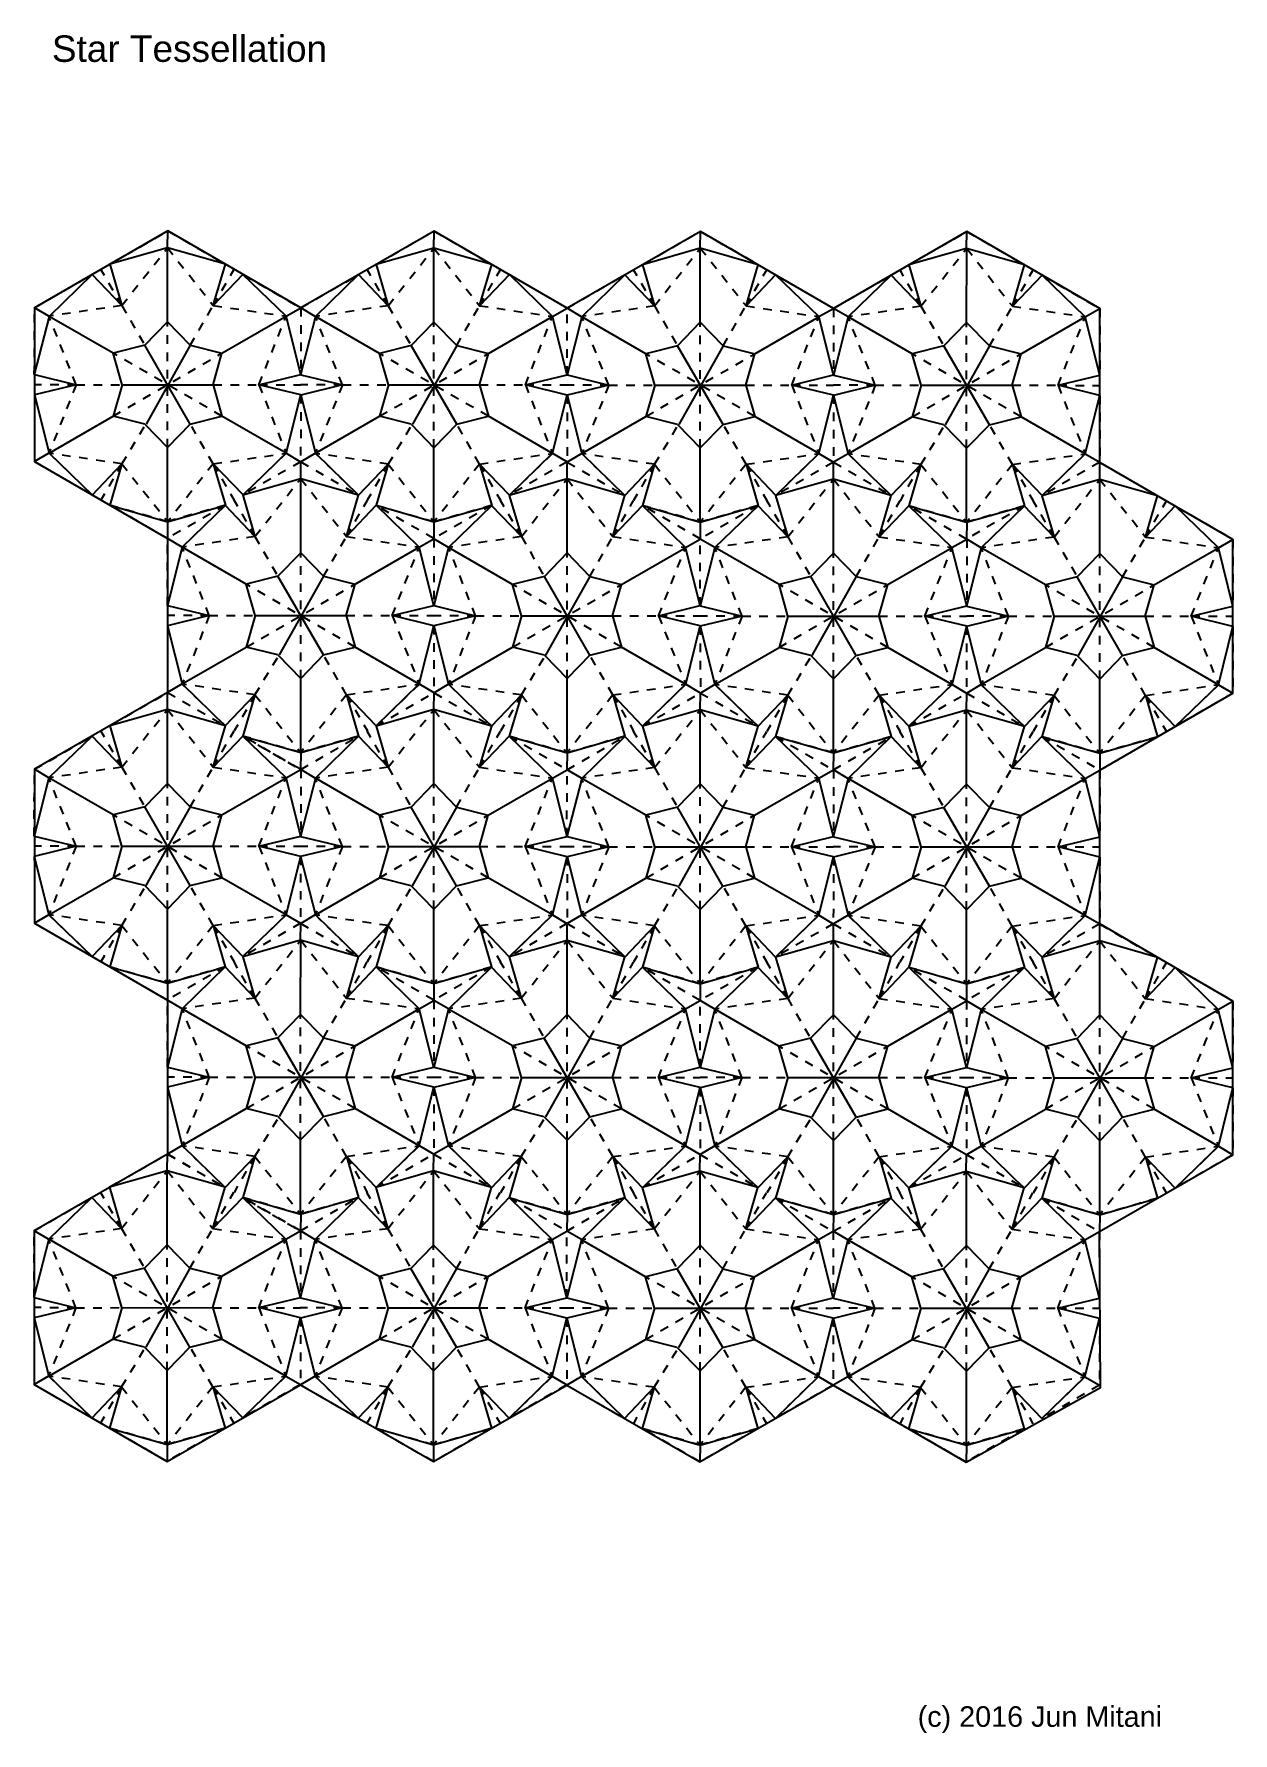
# Model space of a CAD drawing. Extents: x 8 to 204, y -288 to -10.
import ezdxf

# ---------------------------------------------------------------- set-up
doc = ezdxf.new("R2010")
doc.units = 0
for name, pattern in [('AI-LINETYPE-1', [2.822222, 1.411111, -1.411111]), ('AI-LINETYPE-10', [2.822222, 1.411111, -1.411111]), ('AI-LINETYPE-100', [2.822222, 1.411111, -1.411111]), ('AI-LINETYPE-101', [2.822222, 1.411111, -1.411111]), ('AI-LINETYPE-102', [2.822222, 1.411111, -1.411111]), ('AI-LINETYPE-103', [2.822222, 1.411111, -1.411111]), ('AI-LINETYPE-104', [2.822222, 1.411111, -1.411111]), ('AI-LINETYPE-105', [2.822222, 1.411111, -1.411111]), ('AI-LINETYPE-106', [2.822222, 1.411111, -1.411111]), ('AI-LINETYPE-107', [2.822222, 1.411111, -1.411111]), ('AI-LINETYPE-108', [2.822222, 1.411111, -1.411111]), ('AI-LINETYPE-109', [2.822222, 1.411111, -1.411111]), ('AI-LINETYPE-11', [2.822222, 1.411111, -1.411111]), ('AI-LINETYPE-110', [2.822222, 1.411111, -1.411111]), ('AI-LINETYPE-111', [2.822222, 1.411111, -1.411111]), ('AI-LINETYPE-112', [2.822222, 1.411111, -1.411111]), ('AI-LINETYPE-113', [2.822222, 1.411111, -1.411111]), ('AI-LINETYPE-114', [2.822222, 1.411111, -1.411111]), ('AI-LINETYPE-115', [2.822222, 1.411111, -1.411111]), ('AI-LINETYPE-116', [2.822222, 1.411111, -1.411111]), ('AI-LINETYPE-117', [2.822222, 1.411111, -1.411111]), ('AI-LINETYPE-118', [2.822222, 1.411111, -1.411111]), ('AI-LINETYPE-119', [2.822222, 1.411111, -1.411111]), ('AI-LINETYPE-12', [2.822222, 1.411111, -1.411111]), ('AI-LINETYPE-120', [2.822222, 1.411111, -1.411111]), ('AI-LINETYPE-121', [2.822222, 1.411111, -1.411111]), ('AI-LINETYPE-122', [2.822222, 1.411111, -1.411111]), ('AI-LINETYPE-123', [2.822222, 1.411111, -1.411111]), ('AI-LINETYPE-124', [2.822222, 1.411111, -1.411111]), ('AI-LINETYPE-125', [2.822222, 1.411111, -1.411111]), ('AI-LINETYPE-126', [2.822222, 1.411111, -1.411111]), ('AI-LINETYPE-127', [2.822222, 1.411111, -1.411111]), ('AI-LINETYPE-128', [2.822222, 1.411111, -1.411111]), ('AI-LINETYPE-129', [2.822222, 1.411111, -1.411111]), ('AI-LINETYPE-13', [2.822222, 1.411111, -1.411111]), ('AI-LINETYPE-130', [2.822222, 1.411111, -1.411111]), ('AI-LINETYPE-131', [2.822222, 1.411111, -1.411111]), ('AI-LINETYPE-132', [2.822222, 1.411111, -1.411111]), ('AI-LINETYPE-133', [2.822222, 1.411111, -1.411111]), ('AI-LINETYPE-134', [2.822222, 1.411111, -1.411111]), ('AI-LINETYPE-135', [2.822222, 1.411111, -1.411111]), ('AI-LINETYPE-136', [2.822222, 1.411111, -1.411111]), ('AI-LINETYPE-137', [2.822222, 1.411111, -1.411111]), ('AI-LINETYPE-138', [2.822222, 1.411111, -1.411111]), ('AI-LINETYPE-139', [2.822222, 1.411111, -1.411111]), ('AI-LINETYPE-14', [2.822222, 1.411111, -1.411111]), ('AI-LINETYPE-140', [2.822222, 1.411111, -1.411111]), ('AI-LINETYPE-141', [2.822222, 1.411111, -1.411111]), ('AI-LINETYPE-142', [2.822222, 1.411111, -1.411111]), ('AI-LINETYPE-143', [2.822222, 1.411111, -1.411111]), ('AI-LINETYPE-144', [2.822222, 1.411111, -1.411111]), ('AI-LINETYPE-145', [2.822222, 1.411111, -1.411111]), ('AI-LINETYPE-146', [2.822222, 1.411111, -1.411111]), ('AI-LINETYPE-147', [2.822222, 1.411111, -1.411111]), ('AI-LINETYPE-148', [2.822222, 1.411111, -1.411111]), ('AI-LINETYPE-149', [2.822222, 1.411111, -1.411111]), ('AI-LINETYPE-15', [2.822222, 1.411111, -1.411111]), ('AI-LINETYPE-150', [2.822222, 1.411111, -1.411111]), ('AI-LINETYPE-151', [2.822222, 1.411111, -1.411111]), ('AI-LINETYPE-152', [2.822222, 1.411111, -1.411111]), ('AI-LINETYPE-153', [2.822222, 1.411111, -1.411111]), ('AI-LINETYPE-154', [2.822222, 1.411111, -1.411111]), ('AI-LINETYPE-155', [2.822222, 1.411111, -1.411111]), ('AI-LINETYPE-156', [2.822222, 1.411111, -1.411111]), ('AI-LINETYPE-157', [2.822222, 1.411111, -1.411111]), ('AI-LINETYPE-158', [2.822222, 1.411111, -1.411111]), ('AI-LINETYPE-159', [2.822222, 1.411111, -1.411111]), ('AI-LINETYPE-16', [2.822222, 1.411111, -1.411111]), ('AI-LINETYPE-160', [2.822222, 1.411111, -1.411111]), ('AI-LINETYPE-161', [2.822222, 1.411111, -1.411111]), ('AI-LINETYPE-162', [2.822222, 1.411111, -1.411111]), ('AI-LINETYPE-163', [2.822222, 1.411111, -1.411111]), ('AI-LINETYPE-164', [2.822222, 1.411111, -1.411111]), ('AI-LINETYPE-165', [2.822222, 1.411111, -1.411111]), ('AI-LINETYPE-166', [2.822222, 1.411111, -1.411111]), ('AI-LINETYPE-167', [2.822222, 1.411111, -1.411111]), ('AI-LINETYPE-168', [2.822222, 1.411111, -1.411111]), ('AI-LINETYPE-169', [2.822222, 1.411111, -1.411111]), ('AI-LINETYPE-17', [2.822222, 1.411111, -1.411111]), ('AI-LINETYPE-170', [2.822222, 1.411111, -1.411111]), ('AI-LINETYPE-171', [2.822222, 1.411111, -1.411111]), ('AI-LINETYPE-172', [2.822222, 1.411111, -1.411111]), ('AI-LINETYPE-173', [2.822222, 1.411111, -1.411111]), ('AI-LINETYPE-174', [2.822222, 1.411111, -1.411111]), ('AI-LINETYPE-175', [2.822222, 1.411111, -1.411111]), ('AI-LINETYPE-176', [2.822222, 1.411111, -1.411111]), ('AI-LINETYPE-177', [2.822222, 1.411111, -1.411111]), ('AI-LINETYPE-178', [2.822222, 1.411111, -1.411111]), ('AI-LINETYPE-179', [2.822222, 1.411111, -1.411111]), ('AI-LINETYPE-18', [2.822222, 1.411111, -1.411111]), ('AI-LINETYPE-180', [2.822222, 1.411111, -1.411111]), ('AI-LINETYPE-181', [2.822222, 1.411111, -1.411111]), ('AI-LINETYPE-182', [2.822222, 1.411111, -1.411111]), ('AI-LINETYPE-183', [2.822222, 1.411111, -1.411111]), ('AI-LINETYPE-184', [2.822222, 1.411111, -1.411111]), ('AI-LINETYPE-185', [2.822222, 1.411111, -1.411111]), ('AI-LINETYPE-186', [2.822222, 1.411111, -1.411111]), ('AI-LINETYPE-187', [2.822222, 1.411111, -1.411111]), ('AI-LINETYPE-188', [2.822222, 1.411111, -1.411111]), ('AI-LINETYPE-189', [2.822222, 1.411111, -1.411111]), ('AI-LINETYPE-19', [2.822222, 1.411111, -1.411111]), ('AI-LINETYPE-190', [2.822222, 1.411111, -1.411111]), ('AI-LINETYPE-191', [2.822222, 1.411111, -1.411111]), ('AI-LINETYPE-192', [2.822222, 1.411111, -1.411111]), ('AI-LINETYPE-193', [2.822222, 1.411111, -1.411111]), ('AI-LINETYPE-194', [2.822222, 1.411111, -1.411111]), ('AI-LINETYPE-195', [2.822222, 1.411111, -1.411111]), ('AI-LINETYPE-196', [2.822222, 1.411111, -1.411111]), ('AI-LINETYPE-197', [2.822222, 1.411111, -1.411111]), ('AI-LINETYPE-198', [2.822222, 1.411111, -1.411111]), ('AI-LINETYPE-199', [2.822222, 1.411111, -1.411111]), ('AI-LINETYPE-2', [2.822222, 1.411111, -1.411111]), ('AI-LINETYPE-20', [2.822222, 1.411111, -1.411111]), ('AI-LINETYPE-200', [2.822222, 1.411111, -1.411111]), ('AI-LINETYPE-201', [2.822222, 1.411111, -1.411111]), ('AI-LINETYPE-202', [2.822222, 1.411111, -1.411111]), ('AI-LINETYPE-203', [2.822222, 1.411111, -1.411111]), ('AI-LINETYPE-204', [2.822222, 1.411111, -1.411111]), ('AI-LINETYPE-205', [2.822222, 1.411111, -1.411111]), ('AI-LINETYPE-206', [2.822222, 1.411111, -1.411111]), ('AI-LINETYPE-207', [2.822222, 1.411111, -1.411111]), ('AI-LINETYPE-208', [2.822222, 1.411111, -1.411111]), ('AI-LINETYPE-209', [2.822222, 1.411111, -1.411111]), ('AI-LINETYPE-21', [2.822222, 1.411111, -1.411111]), ('AI-LINETYPE-210', [2.822222, 1.411111, -1.411111]), ('AI-LINETYPE-211', [2.822222, 1.411111, -1.411111]), ('AI-LINETYPE-212', [2.822222, 1.411111, -1.411111]), ('AI-LINETYPE-213', [2.822222, 1.411111, -1.411111]), ('AI-LINETYPE-214', [2.822222, 1.411111, -1.411111]), ('AI-LINETYPE-215', [2.822222, 1.411111, -1.411111]), ('AI-LINETYPE-216', [2.822222, 1.411111, -1.411111]), ('AI-LINETYPE-217', [2.822222, 1.411111, -1.411111]), ('AI-LINETYPE-218', [2.822222, 1.411111, -1.411111]), ('AI-LINETYPE-219', [2.822222, 1.411111, -1.411111]), ('AI-LINETYPE-22', [2.822222, 1.411111, -1.411111]), ('AI-LINETYPE-220', [2.822222, 1.411111, -1.411111]), ('AI-LINETYPE-221', [2.822222, 1.411111, -1.411111]), ('AI-LINETYPE-222', [2.822222, 1.411111, -1.411111]), ('AI-LINETYPE-223', [2.822222, 1.411111, -1.411111]), ('AI-LINETYPE-224', [2.822222, 1.411111, -1.411111]), ('AI-LINETYPE-225', [2.822222, 1.411111, -1.411111]), ('AI-LINETYPE-226', [2.822222, 1.411111, -1.411111]), ('AI-LINETYPE-227', [2.822222, 1.411111, -1.411111]), ('AI-LINETYPE-228', [2.822222, 1.411111, -1.411111]), ('AI-LINETYPE-229', [2.822222, 1.411111, -1.411111]), ('AI-LINETYPE-23', [2.822222, 1.411111, -1.411111]), ('AI-LINETYPE-230', [2.822222, 1.411111, -1.411111]), ('AI-LINETYPE-231', [2.822222, 1.411111, -1.411111]), ('AI-LINETYPE-232', [2.822222, 1.411111, -1.411111]), ('AI-LINETYPE-233', [2.822222, 1.411111, -1.411111]), ('AI-LINETYPE-234', [2.822222, 1.411111, -1.411111]), ('AI-LINETYPE-235', [2.822222, 1.411111, -1.411111]), ('AI-LINETYPE-236', [2.822222, 1.411111, -1.411111]), ('AI-LINETYPE-237', [2.822222, 1.411111, -1.411111]), ('AI-LINETYPE-238', [2.822222, 1.411111, -1.411111]), ('AI-LINETYPE-239', [2.822222, 1.411111, -1.411111]), ('AI-LINETYPE-24', [2.822222, 1.411111, -1.411111]), ('AI-LINETYPE-240', [2.822222, 1.411111, -1.411111]), ('AI-LINETYPE-241', [2.822222, 1.411111, -1.411111]), ('AI-LINETYPE-242', [2.822222, 1.411111, -1.411111]), ('AI-LINETYPE-243', [2.822222, 1.411111, -1.411111]), ('AI-LINETYPE-244', [2.822222, 1.411111, -1.411111]), ('AI-LINETYPE-245', [2.822222, 1.411111, -1.411111]), ('AI-LINETYPE-246', [2.822222, 1.411111, -1.411111]), ('AI-LINETYPE-247', [2.822222, 1.411111, -1.411111]), ('AI-LINETYPE-248', [2.822222, 1.411111, -1.411111]), ('AI-LINETYPE-249', [2.822222, 1.411111, -1.411111]), ('AI-LINETYPE-25', [2.822222, 1.411111, -1.411111]), ('AI-LINETYPE-250', [2.822222, 1.411111, -1.411111]), ('AI-LINETYPE-251', [2.822222, 1.411111, -1.411111]), ('AI-LINETYPE-252', [2.822222, 1.411111, -1.411111]), ('AI-LINETYPE-253', [2.822222, 1.411111, -1.411111]), ('AI-LINETYPE-254', [2.822222, 1.411111, -1.411111]), ('AI-LINETYPE-255', [2.822222, 1.411111, -1.411111]), ('AI-LINETYPE-256', [2.822222, 1.411111, -1.411111]), ('AI-LINETYPE-257', [2.822222, 1.411111, -1.411111]), ('AI-LINETYPE-258', [2.822222, 1.411111, -1.411111]), ('AI-LINETYPE-259', [2.822222, 1.411111, -1.411111]), ('AI-LINETYPE-26', [2.822222, 1.411111, -1.411111]), ('AI-LINETYPE-260', [2.822222, 1.411111, -1.411111]), ('AI-LINETYPE-261', [2.822222, 1.411111, -1.411111]), ('AI-LINETYPE-262', [2.822222, 1.411111, -1.411111]), ('AI-LINETYPE-263', [2.822222, 1.411111, -1.411111]), ('AI-LINETYPE-264', [2.822222, 1.411111, -1.411111]), ('AI-LINETYPE-265', [2.822222, 1.411111, -1.411111]), ('AI-LINETYPE-266', [2.822222, 1.411111, -1.411111]), ('AI-LINETYPE-267', [2.822222, 1.411111, -1.411111]), ('AI-LINETYPE-268', [2.822222, 1.411111, -1.411111]), ('AI-LINETYPE-269', [2.822222, 1.411111, -1.411111]), ('AI-LINETYPE-27', [2.822222, 1.411111, -1.411111]), ('AI-LINETYPE-270', [2.822222, 1.411111, -1.411111]), ('AI-LINETYPE-271', [2.822222, 1.411111, -1.411111]), ('AI-LINETYPE-272', [2.822222, 1.411111, -1.411111]), ('AI-LINETYPE-273', [2.822222, 1.411111, -1.411111]), ('AI-LINETYPE-274', [2.822222, 1.411111, -1.411111]), ('AI-LINETYPE-275', [2.822222, 1.411111, -1.411111]), ('AI-LINETYPE-276', [2.822222, 1.411111, -1.411111]), ('AI-LINETYPE-277', [2.822222, 1.411111, -1.411111]), ('AI-LINETYPE-278', [2.822222, 1.411111, -1.411111]), ('AI-LINETYPE-279', [2.822222, 1.411111, -1.411111]), ('AI-LINETYPE-28', [2.822222, 1.411111, -1.411111]), ('AI-LINETYPE-280', [2.822222, 1.411111, -1.411111]), ('AI-LINETYPE-281', [2.822222, 1.411111, -1.411111]), ('AI-LINETYPE-282', [2.822222, 1.411111, -1.411111]), ('AI-LINETYPE-283', [2.822222, 1.411111, -1.411111]), ('AI-LINETYPE-284', [2.822222, 1.411111, -1.411111]), ('AI-LINETYPE-285', [2.822222, 1.411111, -1.411111]), ('AI-LINETYPE-286', [2.822222, 1.411111, -1.411111]), ('AI-LINETYPE-287', [2.822222, 1.411111, -1.411111]), ('AI-LINETYPE-288', [2.822222, 1.411111, -1.411111]), ('AI-LINETYPE-289', [2.822222, 1.411111, -1.411111]), ('AI-LINETYPE-29', [2.822222, 1.411111, -1.411111]), ('AI-LINETYPE-290', [2.822222, 1.411111, -1.411111]), ('AI-LINETYPE-291', [2.822222, 1.411111, -1.411111]), ('AI-LINETYPE-292', [2.822222, 1.411111, -1.411111]), ('AI-LINETYPE-293', [2.822222, 1.411111, -1.411111]), ('AI-LINETYPE-294', [2.822222, 1.411111, -1.411111]), ('AI-LINETYPE-295', [2.822222, 1.411111, -1.411111]), ('AI-LINETYPE-296', [2.822222, 1.411111, -1.411111]), ('AI-LINETYPE-297', [2.822222, 1.411111, -1.411111]), ('AI-LINETYPE-298', [2.822222, 1.411111, -1.411111]), ('AI-LINETYPE-299', [2.822222, 1.411111, -1.411111]), ('AI-LINETYPE-3', [2.822222, 1.411111, -1.411111]), ('AI-LINETYPE-30', [2.822222, 1.411111, -1.411111]), ('AI-LINETYPE-300', [2.822222, 1.411111, -1.411111]), ('AI-LINETYPE-301', [2.822222, 1.411111, -1.411111]), ('AI-LINETYPE-302', [2.822222, 1.411111, -1.411111]), ('AI-LINETYPE-303', [2.822222, 1.411111, -1.411111]), ('AI-LINETYPE-304', [2.822222, 1.411111, -1.411111]), ('AI-LINETYPE-305', [2.822222, 1.411111, -1.411111]), ('AI-LINETYPE-306', [2.822222, 1.411111, -1.411111]), ('AI-LINETYPE-307', [2.822222, 1.411111, -1.411111]), ('AI-LINETYPE-308', [2.822222, 1.411111, -1.411111]), ('AI-LINETYPE-309', [2.822222, 1.411111, -1.411111]), ('AI-LINETYPE-31', [2.822222, 1.411111, -1.411111]), ('AI-LINETYPE-310', [2.822222, 1.411111, -1.411111]), ('AI-LINETYPE-311', [2.822222, 1.411111, -1.411111]), ('AI-LINETYPE-312', [2.822222, 1.411111, -1.411111]), ('AI-LINETYPE-313', [2.822222, 1.411111, -1.411111]), ('AI-LINETYPE-314', [2.822222, 1.411111, -1.411111]), ('AI-LINETYPE-315', [2.822222, 1.411111, -1.411111]), ('AI-LINETYPE-316', [2.822222, 1.411111, -1.411111]), ('AI-LINETYPE-317', [2.822222, 1.411111, -1.411111]), ('AI-LINETYPE-318', [2.822222, 1.411111, -1.411111]), ('AI-LINETYPE-319', [2.822222, 1.411111, -1.411111]), ('AI-LINETYPE-32', [2.822222, 1.411111, -1.411111]), ('AI-LINETYPE-320', [2.822222, 1.411111, -1.411111]), ('AI-LINETYPE-321', [2.822222, 1.411111, -1.411111]), ('AI-LINETYPE-322', [2.822222, 1.411111, -1.411111]), ('AI-LINETYPE-323', [2.822222, 1.411111, -1.411111]), ('AI-LINETYPE-324', [2.822222, 1.411111, -1.411111]), ('AI-LINETYPE-325', [2.822222, 1.411111, -1.411111]), ('AI-LINETYPE-326', [2.822222, 1.411111, -1.411111]), ('AI-LINETYPE-327', [2.822222, 1.411111, -1.411111]), ('AI-LINETYPE-328', [2.822222, 1.411111, -1.411111]), ('AI-LINETYPE-329', [2.822222, 1.411111, -1.411111]), ('AI-LINETYPE-33', [2.822222, 1.411111, -1.411111]), ('AI-LINETYPE-330', [2.822222, 1.411111, -1.411111]), ('AI-LINETYPE-331', [2.822222, 1.411111, -1.411111]), ('AI-LINETYPE-332', [2.822222, 1.411111, -1.411111]), ('AI-LINETYPE-333', [2.822222, 1.411111, -1.411111]), ('AI-LINETYPE-334', [2.822222, 1.411111, -1.411111]), ('AI-LINETYPE-335', [2.822222, 1.411111, -1.411111]), ('AI-LINETYPE-336', [2.822222, 1.411111, -1.411111]), ('AI-LINETYPE-337', [2.822222, 1.411111, -1.411111]), ('AI-LINETYPE-338', [2.822222, 1.411111, -1.411111]), ('AI-LINETYPE-339', [2.822222, 1.411111, -1.411111]), ('AI-LINETYPE-34', [2.822222, 1.411111, -1.411111]), ('AI-LINETYPE-340', [2.822222, 1.411111, -1.411111]), ('AI-LINETYPE-341', [2.822222, 1.411111, -1.411111]), ('AI-LINETYPE-342', [2.822222, 1.411111, -1.411111]), ('AI-LINETYPE-343', [2.822222, 1.411111, -1.411111]), ('AI-LINETYPE-344', [2.822222, 1.411111, -1.411111]), ('AI-LINETYPE-345', [2.822222, 1.411111, -1.411111]), ('AI-LINETYPE-346', [2.822222, 1.411111, -1.411111]), ('AI-LINETYPE-347', [2.822222, 1.411111, -1.411111]), ('AI-LINETYPE-348', [2.822222, 1.411111, -1.411111]), ('AI-LINETYPE-349', [2.822222, 1.411111, -1.411111]), ('AI-LINETYPE-35', [2.822222, 1.411111, -1.411111]), ('AI-LINETYPE-350', [2.822222, 1.411111, -1.411111]), ('AI-LINETYPE-351', [2.822222, 1.411111, -1.411111]), ('AI-LINETYPE-352', [2.822222, 1.411111, -1.411111]), ('AI-LINETYPE-353', [2.822222, 1.411111, -1.411111]), ('AI-LINETYPE-354', [2.822222, 1.411111, -1.411111]), ('AI-LINETYPE-355', [2.822222, 1.411111, -1.411111]), ('AI-LINETYPE-356', [2.822222, 1.411111, -1.411111]), ('AI-LINETYPE-357', [2.822222, 1.411111, -1.411111]), ('AI-LINETYPE-358', [2.822222, 1.411111, -1.411111]), ('AI-LINETYPE-359', [2.822222, 1.411111, -1.411111]), ('AI-LINETYPE-36', [2.822222, 1.411111, -1.411111]), ('AI-LINETYPE-360', [2.822222, 1.411111, -1.411111]), ('AI-LINETYPE-361', [2.822222, 1.411111, -1.411111]), ('AI-LINETYPE-362', [2.822222, 1.411111, -1.411111]), ('AI-LINETYPE-363', [2.822222, 1.411111, -1.411111]), ('AI-LINETYPE-364', [2.822222, 1.411111, -1.411111]), ('AI-LINETYPE-365', [2.822222, 1.411111, -1.411111]), ('AI-LINETYPE-366', [2.822222, 1.411111, -1.411111]), ('AI-LINETYPE-367', [2.822222, 1.411111, -1.411111]), ('AI-LINETYPE-368', [2.822222, 1.411111, -1.411111]), ('AI-LINETYPE-369', [2.822222, 1.411111, -1.411111]), ('AI-LINETYPE-37', [2.822222, 1.411111, -1.411111]), ('AI-LINETYPE-370', [2.822222, 1.411111, -1.411111]), ('AI-LINETYPE-371', [2.822222, 1.411111, -1.411111]), ('AI-LINETYPE-372', [2.822222, 1.411111, -1.411111]), ('AI-LINETYPE-373', [2.822222, 1.411111, -1.411111]), ('AI-LINETYPE-374', [2.822222, 1.411111, -1.411111]), ('AI-LINETYPE-375', [2.822222, 1.411111, -1.411111]), ('AI-LINETYPE-376', [2.822222, 1.411111, -1.411111]), ('AI-LINETYPE-377', [2.822222, 1.411111, -1.411111]), ('AI-LINETYPE-378', [2.822222, 1.411111, -1.411111]), ('AI-LINETYPE-379', [2.822222, 1.411111, -1.411111]), ('AI-LINETYPE-38', [2.822222, 1.411111, -1.411111]), ('AI-LINETYPE-380', [2.822222, 1.411111, -1.411111]), ('AI-LINETYPE-381', [2.822222, 1.411111, -1.411111]), ('AI-LINETYPE-382', [2.822222, 1.411111, -1.411111]), ('AI-LINETYPE-383', [2.822222, 1.411111, -1.411111]), ('AI-LINETYPE-384', [2.822222, 1.411111, -1.411111]), ('AI-LINETYPE-385', [2.822222, 1.411111, -1.411111]), ('AI-LINETYPE-386', [2.822222, 1.411111, -1.411111]), ('AI-LINETYPE-387', [2.822222, 1.411111, -1.411111]), ('AI-LINETYPE-388', [2.822222, 1.411111, -1.411111]), ('AI-LINETYPE-389', [2.822222, 1.411111, -1.411111]), ('AI-LINETYPE-39', [2.822222, 1.411111, -1.411111]), ('AI-LINETYPE-390', [2.822222, 1.411111, -1.411111]), ('AI-LINETYPE-391', [2.822222, 1.411111, -1.411111]), ('AI-LINETYPE-392', [2.822222, 1.411111, -1.411111]), ('AI-LINETYPE-393', [2.822222, 1.411111, -1.411111]), ('AI-LINETYPE-394', [2.822222, 1.411111, -1.411111]), ('AI-LINETYPE-395', [2.822222, 1.411111, -1.411111]), ('AI-LINETYPE-396', [2.822222, 1.411111, -1.411111]), ('AI-LINETYPE-397', [2.822222, 1.411111, -1.411111]), ('AI-LINETYPE-398', [2.822222, 1.411111, -1.411111]), ('AI-LINETYPE-399', [2.822222, 1.411111, -1.411111]), ('AI-LINETYPE-4', [2.822222, 1.411111, -1.411111]), ('AI-LINETYPE-40', [2.822222, 1.411111, -1.411111]), ('AI-LINETYPE-400', [2.822222, 1.411111, -1.411111]), ('AI-LINETYPE-401', [2.822222, 1.411111, -1.411111]), ('AI-LINETYPE-402', [2.822222, 1.411111, -1.411111]), ('AI-LINETYPE-403', [2.822222, 1.411111, -1.411111]), ('AI-LINETYPE-404', [2.822222, 1.411111, -1.411111]), ('AI-LINETYPE-405', [2.822222, 1.411111, -1.411111]), ('AI-LINETYPE-406', [2.822222, 1.411111, -1.411111]), ('AI-LINETYPE-407', [2.822222, 1.411111, -1.411111]), ('AI-LINETYPE-408', [2.822222, 1.411111, -1.411111]), ('AI-LINETYPE-409', [2.822222, 1.411111, -1.411111]), ('AI-LINETYPE-41', [2.822222, 1.411111, -1.411111]), ('AI-LINETYPE-410', [2.822222, 1.411111, -1.411111]), ('AI-LINETYPE-411', [2.822222, 1.411111, -1.411111]), ('AI-LINETYPE-412', [2.822222, 1.411111, -1.411111]), ('AI-LINETYPE-413', [2.822222, 1.411111, -1.411111]), ('AI-LINETYPE-414', [2.822222, 1.411111, -1.411111]), ('AI-LINETYPE-415', [2.822222, 1.411111, -1.411111]), ('AI-LINETYPE-416', [2.822222, 1.411111, -1.411111]), ('AI-LINETYPE-417', [2.822222, 1.411111, -1.411111]), ('AI-LINETYPE-418', [2.822222, 1.411111, -1.411111]), ('AI-LINETYPE-419', [2.822222, 1.411111, -1.411111]), ('AI-LINETYPE-42', [2.822222, 1.411111, -1.411111]), ('AI-LINETYPE-420', [2.822222, 1.411111, -1.411111]), ('AI-LINETYPE-421', [2.822222, 1.411111, -1.411111]), ('AI-LINETYPE-422', [2.822222, 1.411111, -1.411111]), ('AI-LINETYPE-423', [2.822222, 1.411111, -1.411111]), ('AI-LINETYPE-424', [2.822222, 1.411111, -1.411111]), ('AI-LINETYPE-425', [2.822222, 1.411111, -1.411111]), ('AI-LINETYPE-426', [2.822222, 1.411111, -1.411111]), ('AI-LINETYPE-427', [2.822222, 1.411111, -1.411111]), ('AI-LINETYPE-428', [2.822222, 1.411111, -1.411111]), ('AI-LINETYPE-429', [2.822222, 1.411111, -1.411111]), ('AI-LINETYPE-43', [2.822222, 1.411111, -1.411111]), ('AI-LINETYPE-430', [2.822222, 1.411111, -1.411111]), ('AI-LINETYPE-431', [2.822222, 1.411111, -1.411111]), ('AI-LINETYPE-432', [2.822222, 1.411111, -1.411111]), ('AI-LINETYPE-433', [2.822222, 1.411111, -1.411111]), ('AI-LINETYPE-434', [2.822222, 1.411111, -1.411111]), ('AI-LINETYPE-435', [2.822222, 1.411111, -1.411111]), ('AI-LINETYPE-436', [2.822222, 1.411111, -1.411111]), ('AI-LINETYPE-437', [2.822222, 1.411111, -1.411111]), ('AI-LINETYPE-438', [2.822222, 1.411111, -1.411111]), ('AI-LINETYPE-439', [2.822222, 1.411111, -1.411111]), ('AI-LINETYPE-44', [2.822222, 1.411111, -1.411111]), ('AI-LINETYPE-440', [2.822222, 1.411111, -1.411111]), ('AI-LINETYPE-441', [2.822222, 1.411111, -1.411111]), ('AI-LINETYPE-442', [2.822222, 1.411111, -1.411111]), ('AI-LINETYPE-443', [2.822222, 1.411111, -1.411111]), ('AI-LINETYPE-444', [2.822222, 1.411111, -1.411111]), ('AI-LINETYPE-445', [2.822222, 1.411111, -1.411111]), ('AI-LINETYPE-446', [2.822222, 1.411111, -1.411111]), ('AI-LINETYPE-447', [2.822222, 1.411111, -1.411111]), ('AI-LINETYPE-448', [2.822222, 1.411111, -1.411111]), ('AI-LINETYPE-449', [2.822222, 1.411111, -1.411111]), ('AI-LINETYPE-45', [2.822222, 1.411111, -1.411111]), ('AI-LINETYPE-450', [2.822222, 1.411111, -1.411111]), ('AI-LINETYPE-451', [2.822222, 1.411111, -1.411111]), ('AI-LINETYPE-452', [2.822222, 1.411111, -1.411111]), ('AI-LINETYPE-453', [2.822222, 1.411111, -1.411111]), ('AI-LINETYPE-454', [2.822222, 1.411111, -1.411111]), ('AI-LINETYPE-455', [2.822222, 1.411111, -1.411111]), ('AI-LINETYPE-456', [2.822222, 1.411111, -1.411111]), ('AI-LINETYPE-457', [2.822222, 1.411111, -1.411111]), ('AI-LINETYPE-458', [2.822222, 1.411111, -1.411111]), ('AI-LINETYPE-459', [2.822222, 1.411111, -1.411111]), ('AI-LINETYPE-46', [2.822222, 1.411111, -1.411111]), ('AI-LINETYPE-460', [2.822222, 1.411111, -1.411111]), ('AI-LINETYPE-461', [2.822222, 1.411111, -1.411111]), ('AI-LINETYPE-462', [2.822222, 1.411111, -1.411111]), ('AI-LINETYPE-463', [2.822222, 1.411111, -1.411111]), ('AI-LINETYPE-464', [2.822222, 1.411111, -1.411111]), ('AI-LINETYPE-465', [2.822222, 1.411111, -1.411111]), ('AI-LINETYPE-466', [2.822222, 1.411111, -1.411111]), ('AI-LINETYPE-467', [2.822222, 1.411111, -1.411111]), ('AI-LINETYPE-468', [2.822222, 1.411111, -1.411111]), ('AI-LINETYPE-469', [2.822222, 1.411111, -1.411111]), ('AI-LINETYPE-47', [2.822222, 1.411111, -1.411111]), ('AI-LINETYPE-470', [2.822222, 1.411111, -1.411111]), ('AI-LINETYPE-471', [2.822222, 1.411111, -1.411111]), ('AI-LINETYPE-472', [2.822222, 1.411111, -1.411111]), ('AI-LINETYPE-473', [2.822222, 1.411111, -1.411111]), ('AI-LINETYPE-474', [2.822222, 1.411111, -1.411111]), ('AI-LINETYPE-475', [2.822222, 1.411111, -1.411111]), ('AI-LINETYPE-476', [2.822222, 1.411111, -1.411111]), ('AI-LINETYPE-477', [2.822222, 1.411111, -1.411111]), ('AI-LINETYPE-478', [2.822222, 1.411111, -1.411111]), ('AI-LINETYPE-479', [2.822222, 1.411111, -1.411111]), ('AI-LINETYPE-48', [2.822222, 1.411111, -1.411111]), ('AI-LINETYPE-480', [2.822222, 1.411111, -1.411111]), ('AI-LINETYPE-481', [2.822222, 1.411111, -1.411111]), ('AI-LINETYPE-482', [2.822222, 1.411111, -1.411111]), ('AI-LINETYPE-483', [2.822222, 1.411111, -1.411111]), ('AI-LINETYPE-484', [2.822222, 1.411111, -1.411111]), ('AI-LINETYPE-485', [2.822222, 1.411111, -1.411111]), ('AI-LINETYPE-486', [2.822222, 1.411111, -1.411111]), ('AI-LINETYPE-487', [2.822222, 1.411111, -1.411111]), ('AI-LINETYPE-488', [2.822222, 1.411111, -1.411111]), ('AI-LINETYPE-489', [2.822222, 1.411111, -1.411111]), ('AI-LINETYPE-49', [2.822222, 1.411111, -1.411111]), ('AI-LINETYPE-490', [2.822222, 1.411111, -1.411111]), ('AI-LINETYPE-491', [2.822222, 1.411111, -1.411111]), ('AI-LINETYPE-492', [2.822222, 1.411111, -1.411111]), ('AI-LINETYPE-493', [2.822222, 1.411111, -1.411111]), ('AI-LINETYPE-494', [2.822222, 1.411111, -1.411111]), ('AI-LINETYPE-495', [2.822222, 1.411111, -1.411111]), ('AI-LINETYPE-496', [2.822222, 1.411111, -1.411111]), ('AI-LINETYPE-497', [2.822222, 1.411111, -1.411111]), ('AI-LINETYPE-498', [2.822222, 1.411111, -1.411111]), ('AI-LINETYPE-499', [2.822222, 1.411111, -1.411111]), ('AI-LINETYPE-5', [2.822222, 1.411111, -1.411111]), ('AI-LINETYPE-50', [2.822222, 1.411111, -1.411111]), ('AI-LINETYPE-500', [2.822222, 1.411111, -1.411111]), ('AI-LINETYPE-501', [2.822222, 1.411111, -1.411111]), ('AI-LINETYPE-502', [2.822222, 1.411111, -1.411111]), ('AI-LINETYPE-503', [2.822222, 1.411111, -1.411111]), ('AI-LINETYPE-504', [2.822222, 1.411111, -1.411111]), ('AI-LINETYPE-505', [2.822222, 1.411111, -1.411111]), ('AI-LINETYPE-506', [2.822222, 1.411111, -1.411111]), ('AI-LINETYPE-507', [2.822222, 1.411111, -1.411111]), ('AI-LINETYPE-508', [2.822222, 1.411111, -1.411111]), ('AI-LINETYPE-509', [2.822222, 1.411111, -1.411111]), ('AI-LINETYPE-51', [2.822222, 1.411111, -1.411111]), ('AI-LINETYPE-510', [2.822222, 1.411111, -1.411111]), ('AI-LINETYPE-511', [2.822222, 1.411111, -1.411111]), ('AI-LINETYPE-512', [2.822222, 1.411111, -1.411111]), ('AI-LINETYPE-513', [2.822222, 1.411111, -1.411111]), ('AI-LINETYPE-514', [2.822222, 1.411111, -1.411111]), ('AI-LINETYPE-515', [2.822222, 1.411111, -1.411111]), ('AI-LINETYPE-516', [2.822222, 1.411111, -1.411111]), ('AI-LINETYPE-517', [2.822222, 1.411111, -1.411111]), ('AI-LINETYPE-518', [2.822222, 1.411111, -1.411111]), ('AI-LINETYPE-519', [2.822222, 1.411111, -1.411111]), ('AI-LINETYPE-52', [2.822222, 1.411111, -1.411111]), ('AI-LINETYPE-520', [2.822222, 1.411111, -1.411111]), ('AI-LINETYPE-521', [2.822222, 1.411111, -1.411111]), ('AI-LINETYPE-522', [2.822222, 1.411111, -1.411111]), ('AI-LINETYPE-523', [2.822222, 1.411111, -1.411111]), ('AI-LINETYPE-524', [2.822222, 1.411111, -1.411111]), ('AI-LINETYPE-525', [2.822222, 1.411111, -1.411111]), ('AI-LINETYPE-526', [2.822222, 1.411111, -1.411111]), ('AI-LINETYPE-527', [2.822222, 1.411111, -1.411111]), ('AI-LINETYPE-528', [2.822222, 1.411111, -1.411111]), ('AI-LINETYPE-529', [2.822222, 1.411111, -1.411111]), ('AI-LINETYPE-53', [2.822222, 1.411111, -1.411111]), ('AI-LINETYPE-530', [2.822222, 1.411111, -1.411111]), ('AI-LINETYPE-531', [2.822222, 1.411111, -1.411111]), ('AI-LINETYPE-532', [2.822222, 1.411111, -1.411111]), ('AI-LINETYPE-533', [2.822222, 1.411111, -1.411111]), ('AI-LINETYPE-534', [2.822222, 1.411111, -1.411111]), ('AI-LINETYPE-535', [2.822222, 1.411111, -1.411111]), ('AI-LINETYPE-536', [2.822222, 1.411111, -1.411111]), ('AI-LINETYPE-537', [2.822222, 1.411111, -1.411111]), ('AI-LINETYPE-538', [2.822222, 1.411111, -1.411111]), ('AI-LINETYPE-539', [2.822222, 1.411111, -1.411111]), ('AI-LINETYPE-54', [2.822222, 1.411111, -1.411111]), ('AI-LINETYPE-540', [2.822222, 1.411111, -1.411111]), ('AI-LINETYPE-541', [2.822222, 1.411111, -1.411111]), ('AI-LINETYPE-542', [2.822222, 1.411111, -1.411111]), ('AI-LINETYPE-543', [2.822222, 1.411111, -1.411111]), ('AI-LINETYPE-544', [2.822222, 1.411111, -1.411111]), ('AI-LINETYPE-545', [2.822222, 1.411111, -1.411111]), ('AI-LINETYPE-546', [2.822222, 1.411111, -1.411111]), ('AI-LINETYPE-547', [2.822222, 1.411111, -1.411111]), ('AI-LINETYPE-548', [2.822222, 1.411111, -1.411111]), ('AI-LINETYPE-549', [2.822222, 1.411111, -1.411111]), ('AI-LINETYPE-55', [2.822222, 1.411111, -1.411111]), ('AI-LINETYPE-550', [2.822222, 1.411111, -1.411111]), ('AI-LINETYPE-551', [2.822222, 1.411111, -1.411111]), ('AI-LINETYPE-552', [2.822222, 1.411111, -1.411111]), ('AI-LINETYPE-553', [2.822222, 1.411111, -1.411111]), ('AI-LINETYPE-554', [2.822222, 1.411111, -1.411111]), ('AI-LINETYPE-555', [2.822222, 1.411111, -1.411111]), ('AI-LINETYPE-556', [2.822222, 1.411111, -1.411111]), ('AI-LINETYPE-557', [2.822222, 1.411111, -1.411111]), ('AI-LINETYPE-558', [2.822222, 1.411111, -1.411111]), ('AI-LINETYPE-559', [2.822222, 1.411111, -1.411111]), ('AI-LINETYPE-56', [2.822222, 1.411111, -1.411111]), ('AI-LINETYPE-560', [2.822222, 1.411111, -1.411111]), ('AI-LINETYPE-561', [2.822222, 1.411111, -1.411111]), ('AI-LINETYPE-562', [2.822222, 1.411111, -1.411111]), ('AI-LINETYPE-563', [2.822222, 1.411111, -1.411111]), ('AI-LINETYPE-564', [2.822222, 1.411111, -1.411111]), ('AI-LINETYPE-565', [2.822222, 1.411111, -1.411111]), ('AI-LINETYPE-566', [2.822222, 1.411111, -1.411111]), ('AI-LINETYPE-567', [2.822222, 1.411111, -1.411111]), ('AI-LINETYPE-568', [2.822222, 1.411111, -1.411111]), ('AI-LINETYPE-569', [2.822222, 1.411111, -1.411111]), ('AI-LINETYPE-57', [2.822222, 1.411111, -1.411111]), ('AI-LINETYPE-570', [2.822222, 1.411111, -1.411111]), ('AI-LINETYPE-571', [2.822222, 1.411111, -1.411111]), ('AI-LINETYPE-572', [2.822222, 1.411111, -1.411111]), ('AI-LINETYPE-573', [2.822222, 1.411111, -1.411111]), ('AI-LINETYPE-574', [2.822222, 1.411111, -1.411111]), ('AI-LINETYPE-575', [2.822222, 1.411111, -1.411111]), ('AI-LINETYPE-576', [2.822222, 1.411111, -1.411111]), ('AI-LINETYPE-577', [2.822222, 1.411111, -1.411111]), ('AI-LINETYPE-578', [2.822222, 1.411111, -1.411111]), ('AI-LINETYPE-579', [2.822222, 1.411111, -1.411111]), ('AI-LINETYPE-58', [2.822222, 1.411111, -1.411111]), ('AI-LINETYPE-580', [2.822222, 1.411111, -1.411111]), ('AI-LINETYPE-581', [2.822222, 1.411111, -1.411111]), ('AI-LINETYPE-582', [2.822222, 1.411111, -1.411111]), ('AI-LINETYPE-583', [2.822222, 1.411111, -1.411111]), ('AI-LINETYPE-584', [2.822222, 1.411111, -1.411111]), ('AI-LINETYPE-585', [2.822222, 1.411111, -1.411111]), ('AI-LINETYPE-586', [2.822222, 1.411111, -1.411111]), ('AI-LINETYPE-587', [2.822222, 1.411111, -1.411111]), ('AI-LINETYPE-588', [2.822222, 1.411111, -1.411111]), ('AI-LINETYPE-589', [2.822222, 1.411111, -1.411111]), ('AI-LINETYPE-59', [2.822222, 1.411111, -1.411111]), ('AI-LINETYPE-590', [2.822222, 1.411111, -1.411111]), ('AI-LINETYPE-591', [2.822222, 1.411111, -1.411111]), ('AI-LINETYPE-592', [2.822222, 1.411111, -1.411111]), ('AI-LINETYPE-593', [2.822222, 1.411111, -1.411111]), ('AI-LINETYPE-594', [2.822222, 1.411111, -1.411111]), ('AI-LINETYPE-595', [2.822222, 1.411111, -1.411111]), ('AI-LINETYPE-596', [2.822222, 1.411111, -1.411111]), ('AI-LINETYPE-597', [2.822222, 1.411111, -1.411111]), ('AI-LINETYPE-598', [2.822222, 1.411111, -1.411111]), ('AI-LINETYPE-599', [2.822222, 1.411111, -1.411111]), ('AI-LINETYPE-6', [2.822222, 1.411111, -1.411111]), ('AI-LINETYPE-60', [2.822222, 1.411111, -1.411111]), ('AI-LINETYPE-600', [2.822222, 1.411111, -1.411111]), ('AI-LINETYPE-601', [2.822222, 1.411111, -1.411111]), ('AI-LINETYPE-602', [2.822222, 1.411111, -1.411111]), ('AI-LINETYPE-603', [2.822222, 1.411111, -1.411111]), ('AI-LINETYPE-604', [2.822222, 1.411111, -1.411111]), ('AI-LINETYPE-605', [2.822222, 1.411111, -1.411111]), ('AI-LINETYPE-606', [2.822222, 1.411111, -1.411111]), ('AI-LINETYPE-607', [2.822222, 1.411111, -1.411111]), ('AI-LINETYPE-608', [2.822222, 1.411111, -1.411111]), ('AI-LINETYPE-609', [2.822222, 1.411111, -1.411111]), ('AI-LINETYPE-61', [2.822222, 1.411111, -1.411111]), ('AI-LINETYPE-610', [2.822222, 1.411111, -1.411111]), ('AI-LINETYPE-611', [2.822222, 1.411111, -1.411111]), ('AI-LINETYPE-612', [2.822222, 1.411111, -1.411111]), ('AI-LINETYPE-613', [2.822222, 1.411111, -1.411111]), ('AI-LINETYPE-614', [2.822222, 1.411111, -1.411111]), ('AI-LINETYPE-615', [2.822222, 1.411111, -1.411111]), ('AI-LINETYPE-616', [2.822222, 1.411111, -1.411111]), ('AI-LINETYPE-617', [2.822222, 1.411111, -1.411111]), ('AI-LINETYPE-618', [2.822222, 1.411111, -1.411111]), ('AI-LINETYPE-619', [2.822222, 1.411111, -1.411111]), ('AI-LINETYPE-62', [2.822222, 1.411111, -1.411111]), ('AI-LINETYPE-620', [2.822222, 1.411111, -1.411111]), ('AI-LINETYPE-621', [2.822222, 1.411111, -1.411111]), ('AI-LINETYPE-622', [2.822222, 1.411111, -1.411111]), ('AI-LINETYPE-623', [2.822222, 1.411111, -1.411111]), ('AI-LINETYPE-624', [2.822222, 1.411111, -1.411111]), ('AI-LINETYPE-625', [2.822222, 1.411111, -1.411111]), ('AI-LINETYPE-626', [2.822222, 1.411111, -1.411111]), ('AI-LINETYPE-627', [2.822222, 1.411111, -1.411111]), ('AI-LINETYPE-628', [2.822222, 1.411111, -1.411111]), ('AI-LINETYPE-629', [2.822222, 1.411111, -1.411111]), ('AI-LINETYPE-63', [2.822222, 1.411111, -1.411111]), ('AI-LINETYPE-630', [2.822222, 1.411111, -1.411111]), ('AI-LINETYPE-631', [2.822222, 1.411111, -1.411111]), ('AI-LINETYPE-632', [2.822222, 1.411111, -1.411111]), ('AI-LINETYPE-633', [2.822222, 1.411111, -1.411111]), ('AI-LINETYPE-634', [2.822222, 1.411111, -1.411111]), ('AI-LINETYPE-635', [2.822222, 1.411111, -1.411111]), ('AI-LINETYPE-636', [2.822222, 1.411111, -1.411111]), ('AI-LINETYPE-637', [2.822222, 1.411111, -1.411111]), ('AI-LINETYPE-638', [2.822222, 1.411111, -1.411111]), ('AI-LINETYPE-639', [2.822222, 1.411111, -1.411111]), ('AI-LINETYPE-64', [2.822222, 1.411111, -1.411111]), ('AI-LINETYPE-640', [2.822222, 1.411111, -1.411111]), ('AI-LINETYPE-641', [2.822222, 1.411111, -1.411111]), ('AI-LINETYPE-642', [2.822222, 1.411111, -1.411111]), ('AI-LINETYPE-643', [2.822222, 1.411111, -1.411111]), ('AI-LINETYPE-644', [2.822222, 1.411111, -1.411111]), ('AI-LINETYPE-645', [2.822222, 1.411111, -1.411111]), ('AI-LINETYPE-646', [2.822222, 1.411111, -1.411111]), ('AI-LINETYPE-647', [2.822222, 1.411111, -1.411111]), ('AI-LINETYPE-648', [2.822222, 1.411111, -1.411111]), ('AI-LINETYPE-649', [2.822222, 1.411111, -1.411111]), ('AI-LINETYPE-65', [2.822222, 1.411111, -1.411111]), ('AI-LINETYPE-650', [2.822222, 1.411111, -1.411111]), ('AI-LINETYPE-651', [2.822222, 1.411111, -1.411111]), ('AI-LINETYPE-652', [2.822222, 1.411111, -1.411111]), ('AI-LINETYPE-653', [2.822222, 1.411111, -1.411111]), ('AI-LINETYPE-654', [2.822222, 1.411111, -1.411111]), ('AI-LINETYPE-655', [2.822222, 1.411111, -1.411111]), ('AI-LINETYPE-656', [2.822222, 1.411111, -1.411111]), ('AI-LINETYPE-657', [2.822222, 1.411111, -1.411111]), ('AI-LINETYPE-658', [2.822222, 1.411111, -1.411111]), ('AI-LINETYPE-659', [2.822222, 1.411111, -1.411111]), ('AI-LINETYPE-66', [2.822222, 1.411111, -1.411111]), ('AI-LINETYPE-660', [2.822222, 1.411111, -1.411111]), ('AI-LINETYPE-661', [2.822222, 1.411111, -1.411111]), ('AI-LINETYPE-662', [2.822222, 1.411111, -1.411111]), ('AI-LINETYPE-663', [2.822222, 1.411111, -1.411111]), ('AI-LINETYPE-664', [2.822222, 1.411111, -1.411111]), ('AI-LINETYPE-665', [2.822222, 1.411111, -1.411111]), ('AI-LINETYPE-666', [2.822222, 1.411111, -1.411111]), ('AI-LINETYPE-667', [2.822222, 1.411111, -1.411111]), ('AI-LINETYPE-668', [2.822222, 1.411111, -1.411111]), ('AI-LINETYPE-669', [2.822222, 1.411111, -1.411111]), ('AI-LINETYPE-67', [2.822222, 1.411111, -1.411111]), ('AI-LINETYPE-670', [2.822222, 1.411111, -1.411111]), ('AI-LINETYPE-671', [2.822222, 1.411111, -1.411111]), ('AI-LINETYPE-672', [2.822222, 1.411111, -1.411111]), ('AI-LINETYPE-673', [2.822222, 1.411111, -1.411111]), ('AI-LINETYPE-674', [2.822222, 1.411111, -1.411111]), ('AI-LINETYPE-675', [2.822222, 1.411111, -1.411111]), ('AI-LINETYPE-676', [2.822222, 1.411111, -1.411111]), ('AI-LINETYPE-677', [2.822222, 1.411111, -1.411111]), ('AI-LINETYPE-678', [2.822222, 1.411111, -1.411111]), ('AI-LINETYPE-679', [2.822222, 1.411111, -1.411111]), ('AI-LINETYPE-68', [2.822222, 1.411111, -1.411111]), ('AI-LINETYPE-680', [2.822222, 1.411111, -1.411111]), ('AI-LINETYPE-681', [2.822222, 1.411111, -1.411111]), ('AI-LINETYPE-682', [2.822222, 1.411111, -1.411111]), ('AI-LINETYPE-683', [2.822222, 1.411111, -1.411111]), ('AI-LINETYPE-684', [2.822222, 1.411111, -1.411111]), ('AI-LINETYPE-685', [2.822222, 1.411111, -1.411111]), ('AI-LINETYPE-686', [2.822222, 1.411111, -1.411111]), ('AI-LINETYPE-687', [2.822222, 1.411111, -1.411111]), ('AI-LINETYPE-688', [2.822222, 1.411111, -1.411111]), ('AI-LINETYPE-689', [2.822222, 1.411111, -1.411111]), ('AI-LINETYPE-69', [2.822222, 1.411111, -1.411111]), ('AI-LINETYPE-690', [2.822222, 1.411111, -1.411111]), ('AI-LINETYPE-691', [2.822222, 1.411111, -1.411111]), ('AI-LINETYPE-692', [2.822222, 1.411111, -1.411111]), ('AI-LINETYPE-693', [2.822222, 1.411111, -1.411111]), ('AI-LINETYPE-694', [2.822222, 1.411111, -1.411111]), ('AI-LINETYPE-695', [2.822222, 1.411111, -1.411111]), ('AI-LINETYPE-696', [2.822222, 1.411111, -1.411111]), ('AI-LINETYPE-697', [2.822222, 1.411111, -1.411111]), ('AI-LINETYPE-698', [2.822222, 1.411111, -1.411111]), ('AI-LINETYPE-699', [2.822222, 1.411111, -1.411111]), ('AI-LINETYPE-7', [2.822222, 1.411111, -1.411111]), ('AI-LINETYPE-70', [2.822222, 1.411111, -1.411111]), ('AI-LINETYPE-700', [2.822222, 1.411111, -1.411111]), ('AI-LINETYPE-701', [2.822222, 1.411111, -1.411111]), ('AI-LINETYPE-702', [2.822222, 1.411111, -1.411111]), ('AI-LINETYPE-703', [2.822222, 1.411111, -1.411111]), ('AI-LINETYPE-704', [2.822222, 1.411111, -1.411111]), ('AI-LINETYPE-705', [2.822222, 1.411111, -1.411111]), ('AI-LINETYPE-706', [2.822222, 1.411111, -1.411111]), ('AI-LINETYPE-707', [2.822222, 1.411111, -1.411111]), ('AI-LINETYPE-708', [2.822222, 1.411111, -1.411111]), ('AI-LINETYPE-709', [2.822222, 1.411111, -1.411111]), ('AI-LINETYPE-71', [2.822222, 1.411111, -1.411111]), ('AI-LINETYPE-710', [2.822222, 1.411111, -1.411111]), ('AI-LINETYPE-711', [2.822222, 1.411111, -1.411111]), ('AI-LINETYPE-712', [2.822222, 1.411111, -1.411111]), ('AI-LINETYPE-713', [2.822222, 1.411111, -1.411111]), ('AI-LINETYPE-714', [2.822222, 1.411111, -1.411111]), ('AI-LINETYPE-715', [2.822222, 1.411111, -1.411111]), ('AI-LINETYPE-716', [2.822222, 1.411111, -1.411111]), ('AI-LINETYPE-717', [2.822222, 1.411111, -1.411111]), ('AI-LINETYPE-718', [2.822222, 1.411111, -1.411111]), ('AI-LINETYPE-719', [2.822222, 1.411111, -1.411111]), ('AI-LINETYPE-72', [2.822222, 1.411111, -1.411111]), ('AI-LINETYPE-720', [2.822222, 1.411111, -1.411111]), ('AI-LINETYPE-721', [2.822222, 1.411111, -1.411111]), ('AI-LINETYPE-722', [2.822222, 1.411111, -1.411111]), ('AI-LINETYPE-723', [2.822222, 1.411111, -1.411111]), ('AI-LINETYPE-724', [2.822222, 1.411111, -1.411111]), ('AI-LINETYPE-725', [2.822222, 1.411111, -1.411111]), ('AI-LINETYPE-726', [2.822222, 1.411111, -1.411111]), ('AI-LINETYPE-727', [2.822222, 1.411111, -1.411111]), ('AI-LINETYPE-728', [2.822222, 1.411111, -1.411111]), ('AI-LINETYPE-729', [2.822222, 1.411111, -1.411111]), ('AI-LINETYPE-73', [2.822222, 1.411111, -1.411111]), ('AI-LINETYPE-730', [2.822222, 1.411111, -1.411111]), ('AI-LINETYPE-731', [2.822222, 1.411111, -1.411111]), ('AI-LINETYPE-732', [2.822222, 1.411111, -1.411111]), ('AI-LINETYPE-733', [2.822222, 1.411111, -1.411111]), ('AI-LINETYPE-734', [2.822222, 1.411111, -1.411111]), ('AI-LINETYPE-735', [2.822222, 1.411111, -1.411111]), ('AI-LINETYPE-736', [2.822222, 1.411111, -1.411111]), ('AI-LINETYPE-737', [2.822222, 1.411111, -1.411111]), ('AI-LINETYPE-738', [2.822222, 1.411111, -1.411111]), ('AI-LINETYPE-739', [2.822222, 1.411111, -1.411111]), ('AI-LINETYPE-74', [2.822222, 1.411111, -1.411111]), ('AI-LINETYPE-740', [2.822222, 1.411111, -1.411111]), ('AI-LINETYPE-741', [2.822222, 1.411111, -1.411111]), ('AI-LINETYPE-742', [2.822222, 1.411111, -1.411111]), ('AI-LINETYPE-743', [2.822222, 1.411111, -1.411111]), ('AI-LINETYPE-744', [2.822222, 1.411111, -1.411111]), ('AI-LINETYPE-745', [2.822222, 1.411111, -1.411111]), ('AI-LINETYPE-746', [2.822222, 1.411111, -1.411111]), ('AI-LINETYPE-747', [2.822222, 1.411111, -1.411111]), ('AI-LINETYPE-748', [2.822222, 1.411111, -1.411111]), ('AI-LINETYPE-749', [2.822222, 1.411111, -1.411111]), ('AI-LINETYPE-75', [2.822222, 1.411111, -1.411111]), ('AI-LINETYPE-750', [2.822222, 1.411111, -1.411111]), ('AI-LINETYPE-751', [2.822222, 1.411111, -1.411111]), ('AI-LINETYPE-752', [2.822222, 1.411111, -1.411111]), ('AI-LINETYPE-753', [2.822222, 1.411111, -1.411111]), ('AI-LINETYPE-754', [2.822222, 1.411111, -1.411111]), ('AI-LINETYPE-755', [2.822222, 1.411111, -1.411111]), ('AI-LINETYPE-756', [2.822222, 1.411111, -1.411111]), ('AI-LINETYPE-757', [2.822222, 1.411111, -1.411111]), ('AI-LINETYPE-758', [2.822222, 1.411111, -1.411111]), ('AI-LINETYPE-759', [2.822222, 1.411111, -1.411111]), ('AI-LINETYPE-76', [2.822222, 1.411111, -1.411111]), ('AI-LINETYPE-760', [2.822222, 1.411111, -1.411111]), ('AI-LINETYPE-761', [2.822222, 1.411111, -1.411111]), ('AI-LINETYPE-762', [2.822222, 1.411111, -1.411111]), ('AI-LINETYPE-763', [2.822222, 1.411111, -1.411111]), ('AI-LINETYPE-764', [2.822222, 1.411111, -1.411111]), ('AI-LINETYPE-765', [2.822222, 1.411111, -1.411111]), ('AI-LINETYPE-766', [2.822222, 1.411111, -1.411111]), ('AI-LINETYPE-767', [2.822222, 1.411111, -1.411111]), ('AI-LINETYPE-768', [2.822222, 1.411111, -1.411111]), ('AI-LINETYPE-769', [2.822222, 1.411111, -1.411111]), ('AI-LINETYPE-77', [2.822222, 1.411111, -1.411111]), ('AI-LINETYPE-770', [2.822222, 1.411111, -1.411111]), ('AI-LINETYPE-771', [2.822222, 1.411111, -1.411111]), ('AI-LINETYPE-772', [2.822222, 1.411111, -1.411111]), ('AI-LINETYPE-773', [2.822222, 1.411111, -1.411111]), ('AI-LINETYPE-774', [2.822222, 1.411111, -1.411111]), ('AI-LINETYPE-775', [2.822222, 1.411111, -1.411111]), ('AI-LINETYPE-776', [2.822222, 1.411111, -1.411111]), ('AI-LINETYPE-777', [2.822222, 1.411111, -1.411111]), ('AI-LINETYPE-778', [2.822222, 1.411111, -1.411111]), ('AI-LINETYPE-779', [2.822222, 1.411111, -1.411111]), ('AI-LINETYPE-78', [2.822222, 1.411111, -1.411111]), ('AI-LINETYPE-780', [2.822222, 1.411111, -1.411111]), ('AI-LINETYPE-781', [2.822222, 1.411111, -1.411111]), ('AI-LINETYPE-782', [2.822222, 1.411111, -1.411111]), ('AI-LINETYPE-783', [2.822222, 1.411111, -1.411111]), ('AI-LINETYPE-784', [2.822222, 1.411111, -1.411111]), ('AI-LINETYPE-785', [2.822222, 1.411111, -1.411111]), ('AI-LINETYPE-786', [2.822222, 1.411111, -1.411111]), ('AI-LINETYPE-787', [2.822222, 1.411111, -1.411111]), ('AI-LINETYPE-788', [2.822222, 1.411111, -1.411111]), ('AI-LINETYPE-789', [2.822222, 1.411111, -1.411111]), ('AI-LINETYPE-79', [2.822222, 1.411111, -1.411111]), ('AI-LINETYPE-790', [2.822222, 1.411111, -1.411111]), ('AI-LINETYPE-791', [2.822222, 1.411111, -1.411111]), ('AI-LINETYPE-792', [2.822222, 1.411111, -1.411111]), ('AI-LINETYPE-793', [2.822222, 1.411111, -1.411111]), ('AI-LINETYPE-794', [2.822222, 1.411111, -1.411111]), ('AI-LINETYPE-795', [2.822222, 1.411111, -1.411111]), ('AI-LINETYPE-796', [2.822222, 1.411111, -1.411111]), ('AI-LINETYPE-797', [2.822222, 1.411111, -1.411111]), ('AI-LINETYPE-798', [2.822222, 1.411111, -1.411111]), ('AI-LINETYPE-799', [2.822222, 1.411111, -1.411111]), ('AI-LINETYPE-8', [2.822222, 1.411111, -1.411111]), ('AI-LINETYPE-80', [2.822222, 1.411111, -1.411111]), ('AI-LINETYPE-800', [2.822222, 1.411111, -1.411111]), ('AI-LINETYPE-801', [2.822222, 1.411111, -1.411111]), ('AI-LINETYPE-802', [2.822222, 1.411111, -1.411111]), ('AI-LINETYPE-803', [2.822222, 1.411111, -1.411111]), ('AI-LINETYPE-804', [2.822222, 1.411111, -1.411111]), ('AI-LINETYPE-805', [2.822222, 1.411111, -1.411111]), ('AI-LINETYPE-806', [2.822222, 1.411111, -1.411111]), ('AI-LINETYPE-807', [2.822222, 1.411111, -1.411111]), ('AI-LINETYPE-808', [2.822222, 1.411111, -1.411111]), ('AI-LINETYPE-809', [2.822222, 1.411111, -1.411111]), ('AI-LINETYPE-81', [2.822222, 1.411111, -1.411111]), ('AI-LINETYPE-810', [2.822222, 1.411111, -1.411111]), ('AI-LINETYPE-811', [2.822222, 1.411111, -1.411111]), ('AI-LINETYPE-812', [2.822222, 1.411111, -1.411111]), ('AI-LINETYPE-813', [2.822222, 1.411111, -1.411111]), ('AI-LINETYPE-814', [2.822222, 1.411111, -1.411111]), ('AI-LINETYPE-815', [2.822222, 1.411111, -1.411111]), ('AI-LINETYPE-816', [2.822222, 1.411111, -1.411111]), ('AI-LINETYPE-817', [2.822222, 1.411111, -1.411111]), ('AI-LINETYPE-818', [2.822222, 1.411111, -1.411111]), ('AI-LINETYPE-819', [2.822222, 1.411111, -1.411111]), ('AI-LINETYPE-82', [2.822222, 1.411111, -1.411111]), ('AI-LINETYPE-820', [2.822222, 1.411111, -1.411111]), ('AI-LINETYPE-821', [2.822222, 1.411111, -1.411111]), ('AI-LINETYPE-822', [2.822222, 1.411111, -1.411111]), ('AI-LINETYPE-823', [2.822222, 1.411111, -1.411111]), ('AI-LINETYPE-83', [2.822222, 1.411111, -1.411111]), ('AI-LINETYPE-84', [2.822222, 1.411111, -1.411111]), ('AI-LINETYPE-85', [2.822222, 1.411111, -1.411111]), ('AI-LINETYPE-86', [2.822222, 1.411111, -1.411111]), ('AI-LINETYPE-87', [2.822222, 1.411111, -1.411111]), ('AI-LINETYPE-88', [2.822222, 1.411111, -1.411111]), ('AI-LINETYPE-89', [2.822222, 1.411111, -1.411111]), ('AI-LINETYPE-9', [2.822222, 1.411111, -1.411111]), ('AI-LINETYPE-90', [2.822222, 1.411111, -1.411111]), ('AI-LINETYPE-91', [2.822222, 1.411111, -1.411111]), ('AI-LINETYPE-92', [2.822222, 1.411111, -1.411111]), ('AI-LINETYPE-93', [2.822222, 1.411111, -1.411111]), ('AI-LINETYPE-94', [2.822222, 1.411111, -1.411111]), ('AI-LINETYPE-95', [2.822222, 1.411111, -1.411111]), ('AI-LINETYPE-96', [2.822222, 1.411111, -1.411111]), ('AI-LINETYPE-97', [2.822222, 1.411111, -1.411111]), ('AI-LINETYPE-98', [2.822222, 1.411111, -1.411111]), ('AI-LINETYPE-99', [2.822222, 1.411111, -1.411111])]:
    doc.linetypes.add(name, pattern=pattern)
for name, color, linetype in [('CUTLINE', 7, 'CONTINUOUS'), ('MOUNTAINLINE', 7, 'CONTINUOUS'), ('TEXT', 7, 'CONTINUOUS'), ('VALLEYLINE', 7, 'CONTINUOUS')]:
    doc.layers.add(name, color=color, linetype=linetype)

msp = doc.modelspace()

# ---------------------------------------------------------------- texts
at = {"layer": 'TEXT', "color": 7, "attachment_point": 7}
for s, insert, char_height in [('\\fArial|b0|i0|c0|p34;\\W1;Star Tessellation', (11.19, -14.86), 4.318), ('\\fArial|b0|i0|c0|p34;\\W1;(c) 2016 Jun Mitani', (152.51, -287.61), 3.3584)]:
    msp.add_mtext(s, dxfattribs=dict(at, insert=insert, char_height=char_height))

# ---------------------------------------------------------------- blocks, each defined once
blk = doc.blocks.new('BLOCK_2')
at = {"layer": 'VALLEYLINE', "color": 29, "linetype": 'AI-LINETYPE-10'}
blk.add_lwpolyline([(124.49, -80.49), (117.03, -89.92)], dxfattribs=at)
blk = doc.blocks.new('BLOCK_3')
at = {"layer": 'VALLEYLINE', "color": 29, "linetype": 'AI-LINETYPE-11'}
blk.add_lwpolyline([(109.56, -80.49), (117.02, -89.92)], dxfattribs=at)
blk = doc.blocks.new('BLOCK_4')
at = {"layer": 'VALLEYLINE', "color": 29, "linetype": 'AI-LINETYPE-12'}
blk.add_lwpolyline([(131.95, -67.57), (136.38, -78.74)], dxfattribs=at)
blk = doc.blocks.new('BLOCK_5')
at = {"layer": 'VALLEYLINE', "color": 29, "linetype": 'AI-LINETYPE-13'}
blk.add_lwpolyline([(124.49, -80.49), (136.38, -78.75)], dxfattribs=at)
blk = doc.blocks.new('BLOCK_6')
at = {"layer": 'VALLEYLINE', "color": 29, "linetype": 'AI-LINETYPE-14'}
blk.add_lwpolyline([(124.49, -54.64), (136.38, -56.39)], dxfattribs=at)
blk = doc.blocks.new('BLOCK_7')
at = {"layer": 'VALLEYLINE', "color": 29, "linetype": 'AI-LINETYPE-15'}
blk.add_lwpolyline([(131.95, -67.57), (136.38, -56.4)], dxfattribs=at)
blk = doc.blocks.new('BLOCK_8')
at = {"layer": 'VALLEYLINE', "color": 29, "linetype": 'AI-LINETYPE-16'}
blk.add_lwpolyline([(109.56, -54.64), (117.02, -45.22)], dxfattribs=at)
blk = doc.blocks.new('BLOCK_9')
at = {"layer": 'VALLEYLINE', "color": 29, "linetype": 'AI-LINETYPE-17'}
blk.add_lwpolyline([(117.03, -45.22), (124.49, -54.64)], dxfattribs=at)
blk = doc.blocks.new('BLOCK_10')
at = {"layer": 'VALLEYLINE', "color": 29, "linetype": 'AI-LINETYPE-18'}
blk.add_lwpolyline([(102.1, -67.57), (97.67, -56.4)], dxfattribs=at)
blk = doc.blocks.new('BLOCK_11')
at = {"layer": 'VALLEYLINE', "color": 29, "linetype": 'AI-LINETYPE-19'}
blk.add_lwpolyline([(109.57, -54.64), (97.68, -56.39)], dxfattribs=at)
blk = doc.blocks.new('BLOCK_12')
at = {"layer": 'VALLEYLINE', "color": 29, "linetype": 'AI-LINETYPE-20'}
blk.add_lwpolyline([(109.57, -80.49), (97.68, -78.75)], dxfattribs=at)
blk = doc.blocks.new('BLOCK_13')
at = {"layer": 'VALLEYLINE', "color": 29, "linetype": 'AI-LINETYPE-21'}
blk.add_lwpolyline([(102.1, -67.57), (97.67, -78.74)], dxfattribs=at)
blk = doc.blocks.new('BLOCK_14')
at = {"layer": 'VALLEYLINE', "color": 29, "linetype": 'AI-LINETYPE-47'}
blk.add_lwpolyline([(167.97, -80.53), (160.51, -89.95)], dxfattribs=at)
blk = doc.blocks.new('BLOCK_15')
at = {"layer": 'VALLEYLINE', "color": 29, "linetype": 'AI-LINETYPE-48'}
blk.add_lwpolyline([(153.04, -80.53), (160.5, -89.95)], dxfattribs=at)
blk = doc.blocks.new('BLOCK_16')
at = {"layer": 'VALLEYLINE', "color": 29, "linetype": 'AI-LINETYPE-49'}
blk.add_lwpolyline([(175.43, -67.6), (179.86, -78.77)], dxfattribs=at)
blk = doc.blocks.new('BLOCK_17')
at = {"layer": 'VALLEYLINE', "color": 29, "linetype": 'AI-LINETYPE-50'}
blk.add_lwpolyline([(167.97, -80.53), (179.86, -78.78)], dxfattribs=at)
blk = doc.blocks.new('BLOCK_18')
at = {"layer": 'VALLEYLINE', "color": 29, "linetype": 'AI-LINETYPE-51'}
blk.add_lwpolyline([(167.97, -54.68), (179.86, -56.43)], dxfattribs=at)
blk = doc.blocks.new('BLOCK_19')
at = {"layer": 'VALLEYLINE', "color": 29, "linetype": 'AI-LINETYPE-52'}
blk.add_lwpolyline([(175.43, -67.6), (179.86, -56.43)], dxfattribs=at)
blk = doc.blocks.new('BLOCK_20')
at = {"layer": 'VALLEYLINE', "color": 29, "linetype": 'AI-LINETYPE-53'}
blk.add_lwpolyline([(153.04, -54.68), (160.5, -45.26)], dxfattribs=at)
blk = doc.blocks.new('BLOCK_21')
at = {"layer": 'VALLEYLINE', "color": 29, "linetype": 'AI-LINETYPE-54'}
blk.add_lwpolyline([(160.51, -45.26), (167.97, -54.68)], dxfattribs=at)
blk = doc.blocks.new('BLOCK_22')
at = {"layer": 'VALLEYLINE', "color": 29, "linetype": 'AI-LINETYPE-55'}
blk.add_lwpolyline([(145.58, -67.6), (141.15, -56.43)], dxfattribs=at)
blk = doc.blocks.new('BLOCK_23')
at = {"layer": 'VALLEYLINE', "color": 29, "linetype": 'AI-LINETYPE-56'}
blk.add_lwpolyline([(153.04, -54.68), (141.15, -56.43)], dxfattribs=at)
blk = doc.blocks.new('BLOCK_24')
at = {"layer": 'VALLEYLINE', "color": 29, "linetype": 'AI-LINETYPE-57'}
blk.add_lwpolyline([(153.04, -80.53), (141.15, -78.78)], dxfattribs=at)
blk = doc.blocks.new('BLOCK_25')
at = {"layer": 'VALLEYLINE', "color": 29, "linetype": 'AI-LINETYPE-58'}
blk.add_lwpolyline([(145.58, -67.6), (141.15, -78.77)], dxfattribs=at)
blk = doc.blocks.new('BLOCK_26')
at = {"layer": 'VALLEYLINE', "color": 29, "linetype": 'AI-LINETYPE-86'}
blk.add_lwpolyline([(37.53, -80.42), (30.07, -89.85)], dxfattribs=at)
blk = doc.blocks.new('BLOCK_27')
at = {"layer": 'VALLEYLINE', "color": 29, "linetype": 'AI-LINETYPE-87'}
blk.add_lwpolyline([(22.61, -80.42), (30.07, -89.85)], dxfattribs=at)
blk = doc.blocks.new('BLOCK_28')
at = {"layer": 'VALLEYLINE', "color": 29, "linetype": 'AI-LINETYPE-88'}
blk.add_lwpolyline([(44.99, -67.5), (49.43, -78.67)], dxfattribs=at)
blk = doc.blocks.new('BLOCK_29')
at = {"layer": 'VALLEYLINE', "color": 29, "linetype": 'AI-LINETYPE-89'}
blk.add_lwpolyline([(37.53, -80.43), (49.42, -78.68)], dxfattribs=at)
blk = doc.blocks.new('BLOCK_30')
at = {"layer": 'VALLEYLINE', "color": 29, "linetype": 'AI-LINETYPE-90'}
blk.add_lwpolyline([(37.53, -54.57), (49.42, -56.32)], dxfattribs=at)
blk = doc.blocks.new('BLOCK_31')
at = {"layer": 'VALLEYLINE', "color": 29, "linetype": 'AI-LINETYPE-91'}
blk.add_lwpolyline([(44.99, -67.5), (49.43, -56.33)], dxfattribs=at)
blk = doc.blocks.new('BLOCK_32')
at = {"layer": 'VALLEYLINE', "color": 29, "linetype": 'AI-LINETYPE-92'}
blk.add_lwpolyline([(22.61, -54.58), (30.07, -45.15)], dxfattribs=at)
blk = doc.blocks.new('BLOCK_33')
at = {"layer": 'VALLEYLINE', "color": 29, "linetype": 'AI-LINETYPE-93'}
blk.add_lwpolyline([(30.07, -45.15), (37.53, -54.58)], dxfattribs=at)
blk = doc.blocks.new('BLOCK_34')
at = {"layer": 'VALLEYLINE', "color": 29, "linetype": 'AI-LINETYPE-94'}
blk.add_lwpolyline([(15.15, -67.5), (10.71, -56.33)], dxfattribs=at)
blk = doc.blocks.new('BLOCK_35')
at = {"layer": 'VALLEYLINE', "color": 29, "linetype": 'AI-LINETYPE-95'}
blk.add_lwpolyline([(22.61, -54.57), (10.72, -56.32)], dxfattribs=at)
blk = doc.blocks.new('BLOCK_36')
at = {"layer": 'VALLEYLINE', "color": 29, "linetype": 'AI-LINETYPE-96'}
blk.add_lwpolyline([(22.61, -80.43), (10.72, -78.68)], dxfattribs=at)
blk = doc.blocks.new('BLOCK_37')
at = {"layer": 'VALLEYLINE', "color": 29, "linetype": 'AI-LINETYPE-97'}
blk.add_lwpolyline([(15.15, -67.5), (10.71, -78.67)], dxfattribs=at)
blk = doc.blocks.new('BLOCK_38')
at = {"layer": 'VALLEYLINE', "color": 29, "linetype": 'AI-LINETYPE-123'}
blk.add_lwpolyline([(81.01, -80.46), (73.55, -89.88)], dxfattribs=at)
blk = doc.blocks.new('BLOCK_39')
at = {"layer": 'VALLEYLINE', "color": 29, "linetype": 'AI-LINETYPE-124'}
blk.add_lwpolyline([(66.09, -80.46), (73.54, -89.88)], dxfattribs=at)
blk = doc.blocks.new('BLOCK_40')
at = {"layer": 'VALLEYLINE', "color": 29, "linetype": 'AI-LINETYPE-125'}
blk.add_lwpolyline([(88.47, -67.53), (92.9, -78.7)], dxfattribs=at)
blk = doc.blocks.new('BLOCK_41')
at = {"layer": 'VALLEYLINE', "color": 29, "linetype": 'AI-LINETYPE-126'}
blk.add_lwpolyline([(81.01, -80.46), (92.9, -78.71)], dxfattribs=at)
blk = doc.blocks.new('BLOCK_42')
at = {"layer": 'VALLEYLINE', "color": 29, "linetype": 'AI-LINETYPE-127'}
blk.add_lwpolyline([(81.01, -54.61), (92.9, -56.36)], dxfattribs=at)
blk = doc.blocks.new('BLOCK_43')
at = {"layer": 'VALLEYLINE', "color": 29, "linetype": 'AI-LINETYPE-128'}
blk.add_lwpolyline([(88.47, -67.54), (92.9, -56.36)], dxfattribs=at)
blk = doc.blocks.new('BLOCK_44')
at = {"layer": 'VALLEYLINE', "color": 29, "linetype": 'AI-LINETYPE-129'}
blk.add_lwpolyline([(66.09, -54.61), (73.54, -45.19)], dxfattribs=at)
blk = doc.blocks.new('BLOCK_45')
at = {"layer": 'VALLEYLINE', "color": 29, "linetype": 'AI-LINETYPE-130'}
blk.add_lwpolyline([(73.55, -45.19), (81.01, -54.61)], dxfattribs=at)
blk = doc.blocks.new('BLOCK_46')
at = {"layer": 'VALLEYLINE', "color": 29, "linetype": 'AI-LINETYPE-131'}
blk.add_lwpolyline([(58.62, -67.54), (54.19, -56.36)], dxfattribs=at)
blk = doc.blocks.new('BLOCK_47')
at = {"layer": 'VALLEYLINE', "color": 29, "linetype": 'AI-LINETYPE-132'}
blk.add_lwpolyline([(66.09, -54.61), (54.2, -56.36)], dxfattribs=at)
blk = doc.blocks.new('BLOCK_48')
at = {"layer": 'VALLEYLINE', "color": 29, "linetype": 'AI-LINETYPE-133'}
blk.add_lwpolyline([(66.09, -80.46), (54.2, -78.71)], dxfattribs=at)
blk = doc.blocks.new('BLOCK_49')
at = {"layer": 'VALLEYLINE', "color": 29, "linetype": 'AI-LINETYPE-134'}
blk.add_lwpolyline([(58.62, -67.53), (54.19, -78.7)], dxfattribs=at)
blk = doc.blocks.new('BLOCK_50')
at = {"layer": 'VALLEYLINE', "color": 29, "linetype": 'AI-LINETYPE-164'}
blk.add_lwpolyline([(146.22, -118.19), (138.77, -127.61)], dxfattribs=at)
blk = doc.blocks.new('BLOCK_51')
at = {"layer": 'VALLEYLINE', "color": 29, "linetype": 'AI-LINETYPE-165'}
blk.add_lwpolyline([(131.3, -118.19), (138.76, -127.61)], dxfattribs=at)
blk = doc.blocks.new('BLOCK_52')
at = {"layer": 'VALLEYLINE', "color": 29, "linetype": 'AI-LINETYPE-166'}
blk.add_lwpolyline([(153.69, -105.26), (158.12, -116.43)], dxfattribs=at)
blk = doc.blocks.new('BLOCK_53')
at = {"layer": 'VALLEYLINE', "color": 29, "linetype": 'AI-LINETYPE-167'}
blk.add_lwpolyline([(146.22, -118.19), (158.11, -116.44)], dxfattribs=at)
blk = doc.blocks.new('BLOCK_54')
at = {"layer": 'VALLEYLINE', "color": 29, "linetype": 'AI-LINETYPE-168'}
blk.add_lwpolyline([(146.22, -92.34), (158.11, -94.08)], dxfattribs=at)
blk = doc.blocks.new('BLOCK_55')
at = {"layer": 'VALLEYLINE', "color": 29, "linetype": 'AI-LINETYPE-169'}
blk.add_lwpolyline([(153.69, -105.26), (158.12, -94.09)], dxfattribs=at)
blk = doc.blocks.new('BLOCK_56')
at = {"layer": 'VALLEYLINE', "color": 29, "linetype": 'AI-LINETYPE-170'}
blk.add_lwpolyline([(131.3, -92.34), (138.76, -82.92)], dxfattribs=at)
blk = doc.blocks.new('BLOCK_57')
at = {"layer": 'VALLEYLINE', "color": 29, "linetype": 'AI-LINETYPE-171'}
blk.add_lwpolyline([(138.77, -82.91), (146.22, -92.34)], dxfattribs=at)
blk = doc.blocks.new('BLOCK_58')
at = {"layer": 'VALLEYLINE', "color": 29, "linetype": 'AI-LINETYPE-172'}
blk.add_lwpolyline([(123.84, -105.26), (119.4, -94.09)], dxfattribs=at)
blk = doc.blocks.new('BLOCK_59')
at = {"layer": 'VALLEYLINE', "color": 29, "linetype": 'AI-LINETYPE-173'}
blk.add_lwpolyline([(131.3, -92.34), (119.41, -94.08)], dxfattribs=at)
blk = doc.blocks.new('BLOCK_60')
at = {"layer": 'VALLEYLINE', "color": 29, "linetype": 'AI-LINETYPE-174'}
blk.add_lwpolyline([(131.3, -118.19), (119.41, -116.44)], dxfattribs=at)
blk = doc.blocks.new('BLOCK_61')
at = {"layer": 'VALLEYLINE', "color": 29, "linetype": 'AI-LINETYPE-175'}
blk.add_lwpolyline([(123.84, -105.26), (119.4, -116.43)], dxfattribs=at)
blk = doc.blocks.new('BLOCK_62')
at = {"layer": 'VALLEYLINE', "color": 29, "linetype": 'AI-LINETYPE-206'}
blk.add_lwpolyline([(189.7, -118.22), (182.24, -127.64)], dxfattribs=at)
blk = doc.blocks.new('BLOCK_63')
at = {"layer": 'VALLEYLINE', "color": 29, "linetype": 'AI-LINETYPE-207'}
blk.add_lwpolyline([(174.78, -118.22), (182.23, -127.64)], dxfattribs=at)
blk = doc.blocks.new('BLOCK_64')
at = {"layer": 'VALLEYLINE', "color": 29, "linetype": 'AI-LINETYPE-208'}
blk.add_lwpolyline([(197.16, -105.3), (201.6, -116.47)], dxfattribs=at)
blk = doc.blocks.new('BLOCK_65')
at = {"layer": 'VALLEYLINE', "color": 29, "linetype": 'AI-LINETYPE-209'}
blk.add_lwpolyline([(189.7, -118.22), (201.59, -116.47)], dxfattribs=at)
blk = doc.blocks.new('BLOCK_66')
at = {"layer": 'VALLEYLINE', "color": 29, "linetype": 'AI-LINETYPE-210'}
blk.add_lwpolyline([(189.7, -92.37), (201.59, -94.12)], dxfattribs=at)
blk = doc.blocks.new('BLOCK_67')
at = {"layer": 'VALLEYLINE', "color": 29, "linetype": 'AI-LINETYPE-211'}
blk.add_lwpolyline([(197.16, -105.3), (201.6, -94.13)], dxfattribs=at)
blk = doc.blocks.new('BLOCK_68')
at = {"layer": 'VALLEYLINE', "color": 29, "linetype": 'AI-LINETYPE-212'}
blk.add_lwpolyline([(174.78, -92.37), (182.23, -82.95)], dxfattribs=at)
blk = doc.blocks.new('BLOCK_69')
at = {"layer": 'VALLEYLINE', "color": 29, "linetype": 'AI-LINETYPE-213'}
blk.add_lwpolyline([(182.24, -82.95), (189.7, -92.37)], dxfattribs=at)
blk = doc.blocks.new('BLOCK_70')
at = {"layer": 'VALLEYLINE', "color": 29, "linetype": 'AI-LINETYPE-214'}
blk.add_lwpolyline([(167.31, -105.3), (162.88, -94.13)], dxfattribs=at)
blk = doc.blocks.new('BLOCK_71')
at = {"layer": 'VALLEYLINE', "color": 29, "linetype": 'AI-LINETYPE-215'}
blk.add_lwpolyline([(174.78, -92.37), (162.89, -94.12)], dxfattribs=at)
blk = doc.blocks.new('BLOCK_72')
at = {"layer": 'VALLEYLINE', "color": 29, "linetype": 'AI-LINETYPE-216'}
blk.add_lwpolyline([(174.78, -118.22), (162.89, -116.47)], dxfattribs=at)
blk = doc.blocks.new('BLOCK_73')
at = {"layer": 'VALLEYLINE', "color": 29, "linetype": 'AI-LINETYPE-217'}
blk.add_lwpolyline([(167.31, -105.3), (162.88, -116.47)], dxfattribs=at)
blk = doc.blocks.new('BLOCK_74')
at = {"layer": 'VALLEYLINE', "color": 29, "linetype": 'AI-LINETYPE-247'}
blk.add_lwpolyline([(59.27, -118.12), (51.81, -127.54)], dxfattribs=at)
blk = doc.blocks.new('BLOCK_75')
at = {"layer": 'VALLEYLINE', "color": 29, "linetype": 'AI-LINETYPE-248'}
blk.add_lwpolyline([(44.34, -118.12), (51.8, -127.54)], dxfattribs=at)
blk = doc.blocks.new('BLOCK_76')
at = {"layer": 'VALLEYLINE', "color": 29, "linetype": 'AI-LINETYPE-249'}
blk.add_lwpolyline([(66.73, -105.19), (71.16, -116.36)], dxfattribs=at)
blk = doc.blocks.new('BLOCK_77')
at = {"layer": 'VALLEYLINE', "color": 29, "linetype": 'AI-LINETYPE-250'}
blk.add_lwpolyline([(59.27, -118.12), (71.16, -116.37)], dxfattribs=at)
blk = doc.blocks.new('BLOCK_78')
at = {"layer": 'VALLEYLINE', "color": 29, "linetype": 'AI-LINETYPE-251'}
blk.add_lwpolyline([(59.27, -92.27), (71.16, -94.02)], dxfattribs=at)
blk = doc.blocks.new('BLOCK_79')
at = {"layer": 'VALLEYLINE', "color": 29, "linetype": 'AI-LINETYPE-252'}
blk.add_lwpolyline([(66.73, -105.2), (71.16, -94.02)], dxfattribs=at)
blk = doc.blocks.new('BLOCK_80')
at = {"layer": 'VALLEYLINE', "color": 29, "linetype": 'AI-LINETYPE-253'}
blk.add_lwpolyline([(44.34, -92.27), (51.8, -82.85)], dxfattribs=at)
blk = doc.blocks.new('BLOCK_81')
at = {"layer": 'VALLEYLINE', "color": 29, "linetype": 'AI-LINETYPE-254'}
blk.add_lwpolyline([(51.81, -82.85), (59.27, -92.27)], dxfattribs=at)
blk = doc.blocks.new('BLOCK_82')
at = {"layer": 'VALLEYLINE', "color": 29, "linetype": 'AI-LINETYPE-255'}
blk.add_lwpolyline([(36.88, -105.2), (32.45, -94.02)], dxfattribs=at)
blk = doc.blocks.new('BLOCK_83')
at = {"layer": 'VALLEYLINE', "color": 29, "linetype": 'AI-LINETYPE-256'}
blk.add_lwpolyline([(44.34, -92.27), (32.45, -94.02)], dxfattribs=at)
blk = doc.blocks.new('BLOCK_84')
at = {"layer": 'VALLEYLINE', "color": 29, "linetype": 'AI-LINETYPE-257'}
blk.add_lwpolyline([(44.34, -118.12), (32.45, -116.37)], dxfattribs=at)
blk = doc.blocks.new('BLOCK_85')
at = {"layer": 'VALLEYLINE', "color": 29, "linetype": 'AI-LINETYPE-258'}
blk.add_lwpolyline([(36.88, -105.19), (32.45, -116.36)], dxfattribs=at)
blk = doc.blocks.new('BLOCK_86')
at = {"layer": 'VALLEYLINE', "color": 29, "linetype": 'AI-LINETYPE-290'}
blk.add_lwpolyline([(102.75, -118.15), (95.29, -127.58)], dxfattribs=at)
blk = doc.blocks.new('BLOCK_87')
at = {"layer": 'VALLEYLINE', "color": 29, "linetype": 'AI-LINETYPE-291'}
blk.add_lwpolyline([(87.82, -118.15), (95.28, -127.58)], dxfattribs=at)
blk = doc.blocks.new('BLOCK_88')
at = {"layer": 'VALLEYLINE', "color": 29, "linetype": 'AI-LINETYPE-292'}
blk.add_lwpolyline([(110.21, -105.23), (114.64, -116.4)], dxfattribs=at)
blk = doc.blocks.new('BLOCK_89')
at = {"layer": 'VALLEYLINE', "color": 29, "linetype": 'AI-LINETYPE-293'}
blk.add_lwpolyline([(102.74, -118.15), (114.63, -116.41)], dxfattribs=at)
blk = doc.blocks.new('BLOCK_90')
at = {"layer": 'VALLEYLINE', "color": 29, "linetype": 'AI-LINETYPE-294'}
blk.add_lwpolyline([(102.74, -92.3), (114.63, -94.05)], dxfattribs=at)
blk = doc.blocks.new('BLOCK_91')
at = {"layer": 'VALLEYLINE', "color": 29, "linetype": 'AI-LINETYPE-295'}
blk.add_lwpolyline([(110.21, -105.23), (114.64, -94.06)], dxfattribs=at)
blk = doc.blocks.new('BLOCK_92')
at = {"layer": 'VALLEYLINE', "color": 29, "linetype": 'AI-LINETYPE-296'}
blk.add_lwpolyline([(87.82, -92.3), (95.28, -82.88)], dxfattribs=at)
blk = doc.blocks.new('BLOCK_93')
at = {"layer": 'VALLEYLINE', "color": 29, "linetype": 'AI-LINETYPE-297'}
blk.add_lwpolyline([(95.29, -82.88), (102.75, -92.3)], dxfattribs=at)
blk = doc.blocks.new('BLOCK_94')
at = {"layer": 'VALLEYLINE', "color": 29, "linetype": 'AI-LINETYPE-298'}
blk.add_lwpolyline([(80.36, -105.23), (75.93, -94.06)], dxfattribs=at)
blk = doc.blocks.new('BLOCK_95')
at = {"layer": 'VALLEYLINE', "color": 29, "linetype": 'AI-LINETYPE-299'}
blk.add_lwpolyline([(87.82, -92.3), (75.93, -94.05)], dxfattribs=at)
blk = doc.blocks.new('BLOCK_96')
at = {"layer": 'VALLEYLINE', "color": 29, "linetype": 'AI-LINETYPE-300'}
blk.add_lwpolyline([(87.82, -118.15), (75.93, -116.41)], dxfattribs=at)
blk = doc.blocks.new('BLOCK_97')
at = {"layer": 'VALLEYLINE', "color": 29, "linetype": 'AI-LINETYPE-301'}
blk.add_lwpolyline([(80.36, -105.23), (75.93, -116.4)], dxfattribs=at)
blk = doc.blocks.new('BLOCK_98')
at = {"layer": 'VALLEYLINE', "color": 29, "linetype": 'AI-LINETYPE-336'}
blk.add_lwpolyline([(124.48, -155.85), (117.02, -165.27)], dxfattribs=at)
blk = doc.blocks.new('BLOCK_99')
at = {"layer": 'VALLEYLINE', "color": 29, "linetype": 'AI-LINETYPE-337'}
blk.add_lwpolyline([(109.55, -155.85), (117.01, -165.27)], dxfattribs=at)
blk = doc.blocks.new('BLOCK_100')
at = {"layer": 'VALLEYLINE', "color": 29, "linetype": 'AI-LINETYPE-338'}
blk.add_lwpolyline([(131.94, -142.92), (136.37, -154.09)], dxfattribs=at)
blk = doc.blocks.new('BLOCK_101')
at = {"layer": 'VALLEYLINE', "color": 29, "linetype": 'AI-LINETYPE-339'}
blk.add_lwpolyline([(124.48, -155.85), (136.37, -154.1)], dxfattribs=at)
blk = doc.blocks.new('BLOCK_102')
at = {"layer": 'VALLEYLINE', "color": 29, "linetype": 'AI-LINETYPE-340'}
blk.add_lwpolyline([(124.48, -130), (136.37, -131.74)], dxfattribs=at)
blk = doc.blocks.new('BLOCK_103')
at = {"layer": 'VALLEYLINE', "color": 29, "linetype": 'AI-LINETYPE-341'}
blk.add_lwpolyline([(131.94, -142.92), (136.37, -131.75)], dxfattribs=at)
blk = doc.blocks.new('BLOCK_104')
at = {"layer": 'VALLEYLINE', "color": 29, "linetype": 'AI-LINETYPE-342'}
blk.add_lwpolyline([(109.55, -130), (117.01, -120.57)], dxfattribs=at)
blk = doc.blocks.new('BLOCK_105')
at = {"layer": 'VALLEYLINE', "color": 29, "linetype": 'AI-LINETYPE-343'}
blk.add_lwpolyline([(117.02, -120.57), (124.48, -130)], dxfattribs=at)
blk = doc.blocks.new('BLOCK_106')
at = {"layer": 'VALLEYLINE', "color": 29, "linetype": 'AI-LINETYPE-344'}
blk.add_lwpolyline([(102.09, -142.92), (97.66, -131.75)], dxfattribs=at)
blk = doc.blocks.new('BLOCK_107')
at = {"layer": 'VALLEYLINE', "color": 29, "linetype": 'AI-LINETYPE-345'}
blk.add_lwpolyline([(109.56, -130), (97.67, -131.74)], dxfattribs=at)
blk = doc.blocks.new('BLOCK_108')
at = {"layer": 'VALLEYLINE', "color": 29, "linetype": 'AI-LINETYPE-346'}
blk.add_lwpolyline([(109.56, -155.85), (97.67, -154.1)], dxfattribs=at)
blk = doc.blocks.new('BLOCK_109')
at = {"layer": 'VALLEYLINE', "color": 29, "linetype": 'AI-LINETYPE-347'}
blk.add_lwpolyline([(102.09, -142.92), (97.66, -154.09)], dxfattribs=at)
blk = doc.blocks.new('BLOCK_110')
at = {"layer": 'VALLEYLINE', "color": 29, "linetype": 'AI-LINETYPE-373'}
blk.add_lwpolyline([(167.96, -155.88), (160.5, -165.3)], dxfattribs=at)
blk = doc.blocks.new('BLOCK_111')
at = {"layer": 'VALLEYLINE', "color": 29, "linetype": 'AI-LINETYPE-374'}
blk.add_lwpolyline([(153.03, -155.88), (160.49, -165.3)], dxfattribs=at)
blk = doc.blocks.new('BLOCK_112')
at = {"layer": 'VALLEYLINE', "color": 29, "linetype": 'AI-LINETYPE-375'}
blk.add_lwpolyline([(175.42, -142.96), (179.85, -154.13)], dxfattribs=at)
blk = doc.blocks.new('BLOCK_113')
at = {"layer": 'VALLEYLINE', "color": 29, "linetype": 'AI-LINETYPE-376'}
blk.add_lwpolyline([(167.96, -155.88), (179.85, -154.13)], dxfattribs=at)
blk = doc.blocks.new('BLOCK_114')
at = {"layer": 'VALLEYLINE', "color": 29, "linetype": 'AI-LINETYPE-377'}
blk.add_lwpolyline([(167.96, -130.03), (179.85, -131.78)], dxfattribs=at)
blk = doc.blocks.new('BLOCK_115')
at = {"layer": 'VALLEYLINE', "color": 29, "linetype": 'AI-LINETYPE-378'}
blk.add_lwpolyline([(175.42, -142.96), (179.85, -131.79)], dxfattribs=at)
blk = doc.blocks.new('BLOCK_116')
at = {"layer": 'VALLEYLINE', "color": 29, "linetype": 'AI-LINETYPE-379'}
blk.add_lwpolyline([(153.03, -130.03), (160.49, -120.61)], dxfattribs=at)
blk = doc.blocks.new('BLOCK_117')
at = {"layer": 'VALLEYLINE', "color": 29, "linetype": 'AI-LINETYPE-380'}
blk.add_lwpolyline([(160.5, -120.61), (167.96, -130.03)], dxfattribs=at)
blk = doc.blocks.new('BLOCK_118')
at = {"layer": 'VALLEYLINE', "color": 29, "linetype": 'AI-LINETYPE-381'}
blk.add_lwpolyline([(145.57, -142.96), (141.14, -131.79)], dxfattribs=at)
blk = doc.blocks.new('BLOCK_119')
at = {"layer": 'VALLEYLINE', "color": 29, "linetype": 'AI-LINETYPE-382'}
blk.add_lwpolyline([(153.03, -130.03), (141.14, -131.78)], dxfattribs=at)
blk = doc.blocks.new('BLOCK_120')
at = {"layer": 'VALLEYLINE', "color": 29, "linetype": 'AI-LINETYPE-383'}
blk.add_lwpolyline([(153.03, -155.88), (141.14, -154.13)], dxfattribs=at)
blk = doc.blocks.new('BLOCK_121')
at = {"layer": 'VALLEYLINE', "color": 29, "linetype": 'AI-LINETYPE-384'}
blk.add_lwpolyline([(145.57, -142.96), (141.14, -154.13)], dxfattribs=at)
blk = doc.blocks.new('BLOCK_122')
at = {"layer": 'VALLEYLINE', "color": 29, "linetype": 'AI-LINETYPE-412'}
blk.add_lwpolyline([(37.52, -155.78), (30.07, -165.2)], dxfattribs=at)
blk = doc.blocks.new('BLOCK_123')
at = {"layer": 'VALLEYLINE', "color": 29, "linetype": 'AI-LINETYPE-413'}
blk.add_lwpolyline([(22.6, -155.78), (30.06, -165.2)], dxfattribs=at)
blk = doc.blocks.new('BLOCK_124')
at = {"layer": 'VALLEYLINE', "color": 29, "linetype": 'AI-LINETYPE-414'}
blk.add_lwpolyline([(44.99, -142.85), (49.42, -154.02)], dxfattribs=at)
blk = doc.blocks.new('BLOCK_125')
at = {"layer": 'VALLEYLINE', "color": 29, "linetype": 'AI-LINETYPE-415'}
blk.add_lwpolyline([(37.52, -155.78), (49.41, -154.03)], dxfattribs=at)
blk = doc.blocks.new('BLOCK_126')
at = {"layer": 'VALLEYLINE', "color": 29, "linetype": 'AI-LINETYPE-416'}
blk.add_lwpolyline([(37.52, -129.93), (49.41, -131.68)], dxfattribs=at)
blk = doc.blocks.new('BLOCK_127')
at = {"layer": 'VALLEYLINE', "color": 29, "linetype": 'AI-LINETYPE-417'}
blk.add_lwpolyline([(44.99, -142.85), (49.42, -131.68)], dxfattribs=at)
blk = doc.blocks.new('BLOCK_128')
at = {"layer": 'VALLEYLINE', "color": 29, "linetype": 'AI-LINETYPE-418'}
blk.add_lwpolyline([(22.6, -129.93), (30.06, -120.51)], dxfattribs=at)
blk = doc.blocks.new('BLOCK_129')
at = {"layer": 'VALLEYLINE', "color": 29, "linetype": 'AI-LINETYPE-419'}
blk.add_lwpolyline([(30.07, -120.51), (37.52, -129.93)], dxfattribs=at)
blk = doc.blocks.new('BLOCK_130')
at = {"layer": 'VALLEYLINE', "color": 29, "linetype": 'AI-LINETYPE-420'}
blk.add_lwpolyline([(15.14, -142.85), (10.7, -131.68)], dxfattribs=at)
blk = doc.blocks.new('BLOCK_131')
at = {"layer": 'VALLEYLINE', "color": 29, "linetype": 'AI-LINETYPE-421'}
blk.add_lwpolyline([(22.6, -129.93), (10.71, -131.68)], dxfattribs=at)
blk = doc.blocks.new('BLOCK_132')
at = {"layer": 'VALLEYLINE', "color": 29, "linetype": 'AI-LINETYPE-422'}
blk.add_lwpolyline([(22.6, -155.78), (10.71, -154.03)], dxfattribs=at)
blk = doc.blocks.new('BLOCK_133')
at = {"layer": 'VALLEYLINE', "color": 29, "linetype": 'AI-LINETYPE-423'}
blk.add_lwpolyline([(15.14, -142.85), (10.7, -154.02)], dxfattribs=at)
blk = doc.blocks.new('BLOCK_134')
at = {"layer": 'VALLEYLINE', "color": 29, "linetype": 'AI-LINETYPE-449'}
blk.add_lwpolyline([(81, -155.81), (73.54, -165.24)], dxfattribs=at)
blk = doc.blocks.new('BLOCK_135')
at = {"layer": 'VALLEYLINE', "color": 29, "linetype": 'AI-LINETYPE-450'}
blk.add_lwpolyline([(66.07, -155.81), (73.53, -165.24)], dxfattribs=at)
blk = doc.blocks.new('BLOCK_136')
at = {"layer": 'VALLEYLINE', "color": 29, "linetype": 'AI-LINETYPE-451'}
blk.add_lwpolyline([(88.46, -142.89), (92.89, -154.06)], dxfattribs=at)
blk = doc.blocks.new('BLOCK_137')
at = {"layer": 'VALLEYLINE', "color": 29, "linetype": 'AI-LINETYPE-452'}
blk.add_lwpolyline([(81, -155.81), (92.89, -154.07)], dxfattribs=at)
blk = doc.blocks.new('BLOCK_138')
at = {"layer": 'VALLEYLINE', "color": 29, "linetype": 'AI-LINETYPE-453'}
blk.add_lwpolyline([(81, -129.96), (92.89, -131.71)], dxfattribs=at)
blk = doc.blocks.new('BLOCK_139')
at = {"layer": 'VALLEYLINE', "color": 29, "linetype": 'AI-LINETYPE-454'}
blk.add_lwpolyline([(88.46, -142.89), (92.89, -131.72)], dxfattribs=at)
blk = doc.blocks.new('BLOCK_140')
at = {"layer": 'VALLEYLINE', "color": 29, "linetype": 'AI-LINETYPE-455'}
blk.add_lwpolyline([(66.07, -129.96), (73.53, -120.54)], dxfattribs=at)
blk = doc.blocks.new('BLOCK_141')
at = {"layer": 'VALLEYLINE', "color": 29, "linetype": 'AI-LINETYPE-456'}
blk.add_lwpolyline([(73.54, -120.54), (81, -129.96)], dxfattribs=at)
blk = doc.blocks.new('BLOCK_142')
at = {"layer": 'VALLEYLINE', "color": 29, "linetype": 'AI-LINETYPE-457'}
blk.add_lwpolyline([(58.61, -142.89), (54.18, -131.72)], dxfattribs=at)
blk = doc.blocks.new('BLOCK_143')
at = {"layer": 'VALLEYLINE', "color": 29, "linetype": 'AI-LINETYPE-458'}
blk.add_lwpolyline([(66.08, -129.96), (54.19, -131.71)], dxfattribs=at)
blk = doc.blocks.new('BLOCK_144')
at = {"layer": 'VALLEYLINE', "color": 29, "linetype": 'AI-LINETYPE-459'}
blk.add_lwpolyline([(66.08, -155.81), (54.19, -154.07)], dxfattribs=at)
blk = doc.blocks.new('BLOCK_145')
at = {"layer": 'VALLEYLINE', "color": 29, "linetype": 'AI-LINETYPE-460'}
blk.add_lwpolyline([(58.61, -142.89), (54.18, -154.06)], dxfattribs=at)
blk = doc.blocks.new('BLOCK_146')
at = {"layer": 'VALLEYLINE', "color": 29, "linetype": 'AI-LINETYPE-490'}
blk.add_lwpolyline([(146.21, -193.54), (138.76, -202.96)], dxfattribs=at)
blk = doc.blocks.new('BLOCK_147')
at = {"layer": 'VALLEYLINE', "color": 29, "linetype": 'AI-LINETYPE-491'}
blk.add_lwpolyline([(131.29, -193.54), (138.75, -202.96)], dxfattribs=at)
blk = doc.blocks.new('BLOCK_148')
at = {"layer": 'VALLEYLINE', "color": 29, "linetype": 'AI-LINETYPE-492'}
blk.add_lwpolyline([(153.68, -180.61), (158.11, -191.79)], dxfattribs=at)
blk = doc.blocks.new('BLOCK_149')
at = {"layer": 'VALLEYLINE', "color": 29, "linetype": 'AI-LINETYPE-493'}
blk.add_lwpolyline([(146.21, -193.54), (158.1, -191.79)], dxfattribs=at)
blk = doc.blocks.new('BLOCK_150')
at = {"layer": 'VALLEYLINE', "color": 29, "linetype": 'AI-LINETYPE-494'}
blk.add_lwpolyline([(146.21, -167.69), (158.1, -169.44)], dxfattribs=at)
blk = doc.blocks.new('BLOCK_151')
at = {"layer": 'VALLEYLINE', "color": 29, "linetype": 'AI-LINETYPE-495'}
blk.add_lwpolyline([(153.68, -180.62), (158.11, -169.45)], dxfattribs=at)
blk = doc.blocks.new('BLOCK_152')
at = {"layer": 'VALLEYLINE', "color": 29, "linetype": 'AI-LINETYPE-496'}
blk.add_lwpolyline([(131.29, -167.69), (138.75, -158.27)], dxfattribs=at)
blk = doc.blocks.new('BLOCK_153')
at = {"layer": 'VALLEYLINE', "color": 29, "linetype": 'AI-LINETYPE-497'}
blk.add_lwpolyline([(138.76, -158.27), (146.21, -167.69)], dxfattribs=at)
blk = doc.blocks.new('BLOCK_154')
at = {"layer": 'VALLEYLINE', "color": 29, "linetype": 'AI-LINETYPE-498'}
blk.add_lwpolyline([(123.83, -180.62), (119.4, -169.45)], dxfattribs=at)
blk = doc.blocks.new('BLOCK_155')
at = {"layer": 'VALLEYLINE', "color": 29, "linetype": 'AI-LINETYPE-499'}
blk.add_lwpolyline([(131.29, -167.69), (119.4, -169.44)], dxfattribs=at)
blk = doc.blocks.new('BLOCK_156')
at = {"layer": 'VALLEYLINE', "color": 29, "linetype": 'AI-LINETYPE-500'}
blk.add_lwpolyline([(131.29, -193.54), (119.4, -191.79)], dxfattribs=at)
blk = doc.blocks.new('BLOCK_157')
at = {"layer": 'VALLEYLINE', "color": 29, "linetype": 'AI-LINETYPE-501'}
blk.add_lwpolyline([(123.83, -180.61), (119.4, -191.79)], dxfattribs=at)
blk = doc.blocks.new('BLOCK_158')
at = {"layer": 'VALLEYLINE', "color": 29, "linetype": 'AI-LINETYPE-532'}
blk.add_lwpolyline([(189.69, -193.58), (182.23, -203)], dxfattribs=at)
blk = doc.blocks.new('BLOCK_159')
at = {"layer": 'VALLEYLINE', "color": 29, "linetype": 'AI-LINETYPE-533'}
blk.add_lwpolyline([(174.77, -193.58), (182.22, -203)], dxfattribs=at)
blk = doc.blocks.new('BLOCK_160')
at = {"layer": 'VALLEYLINE', "color": 29, "linetype": 'AI-LINETYPE-534'}
blk.add_lwpolyline([(197.15, -180.65), (201.59, -191.82)], dxfattribs=at)
blk = doc.blocks.new('BLOCK_161')
at = {"layer": 'VALLEYLINE', "color": 29, "linetype": 'AI-LINETYPE-535'}
blk.add_lwpolyline([(189.69, -193.58), (201.58, -191.83)], dxfattribs=at)
blk = doc.blocks.new('BLOCK_162')
at = {"layer": 'VALLEYLINE', "color": 29, "linetype": 'AI-LINETYPE-536'}
blk.add_lwpolyline([(189.69, -167.72), (201.58, -169.47)], dxfattribs=at)
blk = doc.blocks.new('BLOCK_163')
at = {"layer": 'VALLEYLINE', "color": 29, "linetype": 'AI-LINETYPE-537'}
blk.add_lwpolyline([(197.15, -180.65), (201.59, -169.48)], dxfattribs=at)
blk = doc.blocks.new('BLOCK_164')
at = {"layer": 'VALLEYLINE', "color": 29, "linetype": 'AI-LINETYPE-538'}
blk.add_lwpolyline([(174.77, -167.73), (182.22, -158.3)], dxfattribs=at)
blk = doc.blocks.new('BLOCK_165')
at = {"layer": 'VALLEYLINE', "color": 29, "linetype": 'AI-LINETYPE-539'}
blk.add_lwpolyline([(182.23, -158.3), (189.69, -167.73)], dxfattribs=at)
blk = doc.blocks.new('BLOCK_166')
at = {"layer": 'VALLEYLINE', "color": 29, "linetype": 'AI-LINETYPE-540'}
blk.add_lwpolyline([(167.3, -180.65), (162.87, -169.48)], dxfattribs=at)
blk = doc.blocks.new('BLOCK_167')
at = {"layer": 'VALLEYLINE', "color": 29, "linetype": 'AI-LINETYPE-541'}
blk.add_lwpolyline([(174.77, -167.72), (162.88, -169.47)], dxfattribs=at)
blk = doc.blocks.new('BLOCK_168')
at = {"layer": 'VALLEYLINE', "color": 29, "linetype": 'AI-LINETYPE-542'}
blk.add_lwpolyline([(174.77, -193.58), (162.88, -191.83)], dxfattribs=at)
blk = doc.blocks.new('BLOCK_169')
at = {"layer": 'VALLEYLINE', "color": 29, "linetype": 'AI-LINETYPE-543'}
blk.add_lwpolyline([(167.3, -180.65), (162.87, -191.82)], dxfattribs=at)
blk = doc.blocks.new('BLOCK_170')
at = {"layer": 'VALLEYLINE', "color": 29, "linetype": 'AI-LINETYPE-573'}
blk.add_lwpolyline([(59.26, -193.47), (51.8, -202.9)], dxfattribs=at)
blk = doc.blocks.new('BLOCK_171')
at = {"layer": 'VALLEYLINE', "color": 29, "linetype": 'AI-LINETYPE-574'}
blk.add_lwpolyline([(44.33, -193.47), (51.79, -202.9)], dxfattribs=at)
blk = doc.blocks.new('BLOCK_172')
at = {"layer": 'VALLEYLINE', "color": 29, "linetype": 'AI-LINETYPE-575'}
blk.add_lwpolyline([(66.72, -180.55), (71.15, -191.72)], dxfattribs=at)
blk = doc.blocks.new('BLOCK_173')
at = {"layer": 'VALLEYLINE', "color": 29, "linetype": 'AI-LINETYPE-576'}
blk.add_lwpolyline([(59.26, -193.47), (71.15, -191.73)], dxfattribs=at)
blk = doc.blocks.new('BLOCK_174')
at = {"layer": 'VALLEYLINE', "color": 29, "linetype": 'AI-LINETYPE-577'}
blk.add_lwpolyline([(59.26, -167.62), (71.15, -169.37)], dxfattribs=at)
blk = doc.blocks.new('BLOCK_175')
at = {"layer": 'VALLEYLINE', "color": 29, "linetype": 'AI-LINETYPE-578'}
blk.add_lwpolyline([(66.72, -180.55), (71.15, -169.38)], dxfattribs=at)
blk = doc.blocks.new('BLOCK_176')
at = {"layer": 'VALLEYLINE', "color": 29, "linetype": 'AI-LINETYPE-579'}
blk.add_lwpolyline([(44.33, -167.62), (51.79, -158.2)], dxfattribs=at)
blk = doc.blocks.new('BLOCK_177')
at = {"layer": 'VALLEYLINE', "color": 29, "linetype": 'AI-LINETYPE-580'}
blk.add_lwpolyline([(51.8, -158.2), (59.26, -167.62)], dxfattribs=at)
blk = doc.blocks.new('BLOCK_178')
at = {"layer": 'VALLEYLINE', "color": 29, "linetype": 'AI-LINETYPE-581'}
blk.add_lwpolyline([(36.87, -180.55), (32.44, -169.38)], dxfattribs=at)
blk = doc.blocks.new('BLOCK_179')
at = {"layer": 'VALLEYLINE', "color": 29, "linetype": 'AI-LINETYPE-582'}
blk.add_lwpolyline([(44.33, -167.62), (32.44, -169.37)], dxfattribs=at)
blk = doc.blocks.new('BLOCK_180')
at = {"layer": 'VALLEYLINE', "color": 29, "linetype": 'AI-LINETYPE-583'}
blk.add_lwpolyline([(44.33, -193.47), (32.44, -191.73)], dxfattribs=at)
blk = doc.blocks.new('BLOCK_181')
at = {"layer": 'VALLEYLINE', "color": 29, "linetype": 'AI-LINETYPE-584'}
blk.add_lwpolyline([(36.87, -180.55), (32.44, -191.72)], dxfattribs=at)
blk = doc.blocks.new('BLOCK_182')
at = {"layer": 'VALLEYLINE', "color": 29, "linetype": 'AI-LINETYPE-616'}
blk.add_lwpolyline([(102.74, -193.51), (95.28, -202.93)], dxfattribs=at)
blk = doc.blocks.new('BLOCK_183')
at = {"layer": 'VALLEYLINE', "color": 29, "linetype": 'AI-LINETYPE-617'}
blk.add_lwpolyline([(87.81, -193.51), (95.27, -202.93)], dxfattribs=at)
blk = doc.blocks.new('BLOCK_184')
at = {"layer": 'VALLEYLINE', "color": 29, "linetype": 'AI-LINETYPE-618'}
blk.add_lwpolyline([(110.2, -180.58), (114.63, -191.75)], dxfattribs=at)
blk = doc.blocks.new('BLOCK_185')
at = {"layer": 'VALLEYLINE', "color": 29, "linetype": 'AI-LINETYPE-619'}
blk.add_lwpolyline([(102.73, -193.51), (114.62, -191.76)], dxfattribs=at)
blk = doc.blocks.new('BLOCK_186')
at = {"layer": 'VALLEYLINE', "color": 29, "linetype": 'AI-LINETYPE-620'}
blk.add_lwpolyline([(102.73, -167.66), (114.62, -169.4)], dxfattribs=at)
blk = doc.blocks.new('BLOCK_187')
at = {"layer": 'VALLEYLINE', "color": 29, "linetype": 'AI-LINETYPE-621'}
blk.add_lwpolyline([(110.2, -180.58), (114.63, -169.41)], dxfattribs=at)
blk = doc.blocks.new('BLOCK_188')
at = {"layer": 'VALLEYLINE', "color": 29, "linetype": 'AI-LINETYPE-622'}
blk.add_lwpolyline([(87.81, -167.66), (95.27, -158.23)], dxfattribs=at)
blk = doc.blocks.new('BLOCK_189')
at = {"layer": 'VALLEYLINE', "color": 29, "linetype": 'AI-LINETYPE-623'}
blk.add_lwpolyline([(95.28, -158.23), (102.74, -167.66)], dxfattribs=at)
blk = doc.blocks.new('BLOCK_190')
at = {"layer": 'VALLEYLINE', "color": 29, "linetype": 'AI-LINETYPE-624'}
blk.add_lwpolyline([(80.35, -180.58), (75.92, -169.41)], dxfattribs=at)
blk = doc.blocks.new('BLOCK_191')
at = {"layer": 'VALLEYLINE', "color": 29, "linetype": 'AI-LINETYPE-625'}
blk.add_lwpolyline([(87.81, -167.66), (75.92, -169.4)], dxfattribs=at)
blk = doc.blocks.new('BLOCK_192')
at = {"layer": 'VALLEYLINE', "color": 29, "linetype": 'AI-LINETYPE-626'}
blk.add_lwpolyline([(87.81, -193.51), (75.92, -191.76)], dxfattribs=at)
blk = doc.blocks.new('BLOCK_193')
at = {"layer": 'VALLEYLINE', "color": 29, "linetype": 'AI-LINETYPE-627'}
blk.add_lwpolyline([(80.35, -180.58), (75.92, -191.75)], dxfattribs=at)
blk = doc.blocks.new('BLOCK_194')
at = {"layer": 'VALLEYLINE', "color": 29, "linetype": 'AI-LINETYPE-662'}
blk.add_lwpolyline([(124.44, -231.17), (116.98, -240.59)], dxfattribs=at)
blk = doc.blocks.new('BLOCK_195')
at = {"layer": 'VALLEYLINE', "color": 29, "linetype": 'AI-LINETYPE-663'}
blk.add_lwpolyline([(109.51, -231.17), (116.97, -240.59)], dxfattribs=at)
blk = doc.blocks.new('BLOCK_196')
at = {"layer": 'VALLEYLINE', "color": 29, "linetype": 'AI-LINETYPE-664'}
blk.add_lwpolyline([(131.9, -218.24), (136.33, -229.41)], dxfattribs=at)
blk = doc.blocks.new('BLOCK_197')
at = {"layer": 'VALLEYLINE', "color": 29, "linetype": 'AI-LINETYPE-665'}
blk.add_lwpolyline([(124.44, -231.17), (136.33, -229.42)], dxfattribs=at)
blk = doc.blocks.new('BLOCK_198')
at = {"layer": 'VALLEYLINE', "color": 29, "linetype": 'AI-LINETYPE-666'}
blk.add_lwpolyline([(124.44, -205.32), (136.33, -207.07)], dxfattribs=at)
blk = doc.blocks.new('BLOCK_199')
at = {"layer": 'VALLEYLINE', "color": 29, "linetype": 'AI-LINETYPE-667'}
blk.add_lwpolyline([(131.9, -218.25), (136.33, -207.07)], dxfattribs=at)
blk = doc.blocks.new('BLOCK_200')
at = {"layer": 'VALLEYLINE', "color": 29, "linetype": 'AI-LINETYPE-668'}
blk.add_lwpolyline([(109.51, -205.32), (116.97, -195.9)], dxfattribs=at)
blk = doc.blocks.new('BLOCK_201')
at = {"layer": 'VALLEYLINE', "color": 29, "linetype": 'AI-LINETYPE-669'}
blk.add_lwpolyline([(116.98, -195.9), (124.44, -205.32)], dxfattribs=at)
blk = doc.blocks.new('BLOCK_202')
at = {"layer": 'VALLEYLINE', "color": 29, "linetype": 'AI-LINETYPE-670'}
blk.add_lwpolyline([(102.05, -218.25), (97.62, -207.07)], dxfattribs=at)
blk = doc.blocks.new('BLOCK_203')
at = {"layer": 'VALLEYLINE', "color": 29, "linetype": 'AI-LINETYPE-671'}
blk.add_lwpolyline([(109.52, -205.32), (97.63, -207.07)], dxfattribs=at)
blk = doc.blocks.new('BLOCK_204')
at = {"layer": 'VALLEYLINE', "color": 29, "linetype": 'AI-LINETYPE-672'}
blk.add_lwpolyline([(109.52, -231.17), (97.63, -229.42)], dxfattribs=at)
blk = doc.blocks.new('BLOCK_205')
at = {"layer": 'VALLEYLINE', "color": 29, "linetype": 'AI-LINETYPE-673'}
blk.add_lwpolyline([(102.05, -218.24), (97.62, -229.41)], dxfattribs=at)
blk = doc.blocks.new('BLOCK_206')
at = {"layer": 'VALLEYLINE', "color": 29, "linetype": 'AI-LINETYPE-699'}
blk.add_lwpolyline([(167.92, -231.2), (160.46, -240.63)], dxfattribs=at)
blk = doc.blocks.new('BLOCK_207')
at = {"layer": 'VALLEYLINE', "color": 29, "linetype": 'AI-LINETYPE-700'}
blk.add_lwpolyline([(152.99, -231.2), (160.45, -240.63)], dxfattribs=at)
blk = doc.blocks.new('BLOCK_208')
at = {"layer": 'VALLEYLINE', "color": 29, "linetype": 'AI-LINETYPE-701'}
blk.add_lwpolyline([(175.38, -218.28), (179.81, -229.45)], dxfattribs=at)
blk = doc.blocks.new('BLOCK_209')
at = {"layer": 'VALLEYLINE', "color": 29, "linetype": 'AI-LINETYPE-702'}
blk.add_lwpolyline([(167.92, -231.2), (179.81, -229.46)], dxfattribs=at)
blk = doc.blocks.new('BLOCK_210')
at = {"layer": 'VALLEYLINE', "color": 29, "linetype": 'AI-LINETYPE-703'}
blk.add_lwpolyline([(167.92, -205.35), (179.81, -207.1)], dxfattribs=at)
blk = doc.blocks.new('BLOCK_211')
at = {"layer": 'VALLEYLINE', "color": 29, "linetype": 'AI-LINETYPE-704'}
blk.add_lwpolyline([(175.38, -218.28), (179.81, -207.11)], dxfattribs=at)
blk = doc.blocks.new('BLOCK_212')
at = {"layer": 'VALLEYLINE', "color": 29, "linetype": 'AI-LINETYPE-705'}
blk.add_lwpolyline([(152.99, -205.35), (160.45, -195.93)], dxfattribs=at)
blk = doc.blocks.new('BLOCK_213')
at = {"layer": 'VALLEYLINE', "color": 29, "linetype": 'AI-LINETYPE-706'}
blk.add_lwpolyline([(160.46, -195.93), (167.92, -205.35)], dxfattribs=at)
blk = doc.blocks.new('BLOCK_214')
at = {"layer": 'VALLEYLINE', "color": 29, "linetype": 'AI-LINETYPE-707'}
blk.add_lwpolyline([(145.53, -218.28), (141.1, -207.11)], dxfattribs=at)
blk = doc.blocks.new('BLOCK_215')
at = {"layer": 'VALLEYLINE', "color": 29, "linetype": 'AI-LINETYPE-708'}
blk.add_lwpolyline([(152.99, -205.35), (141.1, -207.1)], dxfattribs=at)
blk = doc.blocks.new('BLOCK_216')
at = {"layer": 'VALLEYLINE', "color": 29, "linetype": 'AI-LINETYPE-709'}
blk.add_lwpolyline([(152.99, -231.2), (141.1, -229.46)], dxfattribs=at)
blk = doc.blocks.new('BLOCK_217')
at = {"layer": 'VALLEYLINE', "color": 29, "linetype": 'AI-LINETYPE-710'}
blk.add_lwpolyline([(145.53, -218.28), (141.1, -229.45)], dxfattribs=at)
blk = doc.blocks.new('BLOCK_218')
at = {"layer": 'VALLEYLINE', "color": 29, "linetype": 'AI-LINETYPE-738'}
blk.add_lwpolyline([(37.48, -231.1), (30.03, -240.52)], dxfattribs=at)
blk = doc.blocks.new('BLOCK_219')
at = {"layer": 'VALLEYLINE', "color": 29, "linetype": 'AI-LINETYPE-739'}
blk.add_lwpolyline([(22.56, -231.1), (30.02, -240.52)], dxfattribs=at)
blk = doc.blocks.new('BLOCK_220')
at = {"layer": 'VALLEYLINE', "color": 29, "linetype": 'AI-LINETYPE-740'}
blk.add_lwpolyline([(44.95, -218.17), (49.38, -229.34)], dxfattribs=at)
blk = doc.blocks.new('BLOCK_221')
at = {"layer": 'VALLEYLINE', "color": 29, "linetype": 'AI-LINETYPE-741'}
blk.add_lwpolyline([(37.48, -231.1), (49.37, -229.35)], dxfattribs=at)
blk = doc.blocks.new('BLOCK_222')
at = {"layer": 'VALLEYLINE', "color": 29, "linetype": 'AI-LINETYPE-742'}
blk.add_lwpolyline([(37.48, -205.25), (49.37, -207)], dxfattribs=at)
blk = doc.blocks.new('BLOCK_223')
at = {"layer": 'VALLEYLINE', "color": 29, "linetype": 'AI-LINETYPE-743'}
blk.add_lwpolyline([(44.95, -218.18), (49.38, -207.01)], dxfattribs=at)
blk = doc.blocks.new('BLOCK_224')
at = {"layer": 'VALLEYLINE', "color": 29, "linetype": 'AI-LINETYPE-744'}
blk.add_lwpolyline([(22.56, -205.25), (30.02, -195.83)], dxfattribs=at)
blk = doc.blocks.new('BLOCK_225')
at = {"layer": 'VALLEYLINE', "color": 29, "linetype": 'AI-LINETYPE-745'}
blk.add_lwpolyline([(30.03, -195.83), (37.48, -205.25)], dxfattribs=at)
blk = doc.blocks.new('BLOCK_226')
at = {"layer": 'VALLEYLINE', "color": 29, "linetype": 'AI-LINETYPE-746'}
blk.add_lwpolyline([(15.1, -218.18), (10.66, -207.01)], dxfattribs=at)
blk = doc.blocks.new('BLOCK_227')
at = {"layer": 'VALLEYLINE', "color": 29, "linetype": 'AI-LINETYPE-747'}
blk.add_lwpolyline([(22.56, -205.25), (10.67, -207)], dxfattribs=at)
blk = doc.blocks.new('BLOCK_228')
at = {"layer": 'VALLEYLINE', "color": 29, "linetype": 'AI-LINETYPE-748'}
blk.add_lwpolyline([(22.56, -231.1), (10.67, -229.35)], dxfattribs=at)
blk = doc.blocks.new('BLOCK_229')
at = {"layer": 'VALLEYLINE', "color": 29, "linetype": 'AI-LINETYPE-749'}
blk.add_lwpolyline([(15.1, -218.17), (10.66, -229.34)], dxfattribs=at)
blk = doc.blocks.new('BLOCK_230')
at = {"layer": 'VALLEYLINE', "color": 29, "linetype": 'AI-LINETYPE-775'}
blk.add_lwpolyline([(80.96, -231.13), (73.5, -240.56)], dxfattribs=at)
blk = doc.blocks.new('BLOCK_231')
at = {"layer": 'VALLEYLINE', "color": 29, "linetype": 'AI-LINETYPE-776'}
blk.add_lwpolyline([(66.04, -231.13), (73.49, -240.56)], dxfattribs=at)
blk = doc.blocks.new('BLOCK_232')
at = {"layer": 'VALLEYLINE', "color": 29, "linetype": 'AI-LINETYPE-777'}
blk.add_lwpolyline([(88.42, -218.21), (92.86, -229.38)], dxfattribs=at)
blk = doc.blocks.new('BLOCK_233')
at = {"layer": 'VALLEYLINE', "color": 29, "linetype": 'AI-LINETYPE-778'}
blk.add_lwpolyline([(80.96, -231.14), (92.85, -229.39)], dxfattribs=at)
blk = doc.blocks.new('BLOCK_234')
at = {"layer": 'VALLEYLINE', "color": 29, "linetype": 'AI-LINETYPE-779'}
blk.add_lwpolyline([(80.96, -205.28), (92.85, -207.03)], dxfattribs=at)
blk = doc.blocks.new('BLOCK_235')
at = {"layer": 'VALLEYLINE', "color": 29, "linetype": 'AI-LINETYPE-780'}
blk.add_lwpolyline([(88.42, -218.21), (92.86, -207.04)], dxfattribs=at)
blk = doc.blocks.new('BLOCK_236')
at = {"layer": 'VALLEYLINE', "color": 29, "linetype": 'AI-LINETYPE-781'}
blk.add_lwpolyline([(66.04, -205.28), (73.49, -195.86)], dxfattribs=at)
blk = doc.blocks.new('BLOCK_237')
at = {"layer": 'VALLEYLINE', "color": 29, "linetype": 'AI-LINETYPE-782'}
blk.add_lwpolyline([(73.5, -195.86), (80.96, -205.28)], dxfattribs=at)
blk = doc.blocks.new('BLOCK_238')
at = {"layer": 'VALLEYLINE', "color": 29, "linetype": 'AI-LINETYPE-783'}
blk.add_lwpolyline([(58.57, -218.21), (54.14, -207.04)], dxfattribs=at)
blk = doc.blocks.new('BLOCK_239')
at = {"layer": 'VALLEYLINE', "color": 29, "linetype": 'AI-LINETYPE-784'}
blk.add_lwpolyline([(66.04, -205.28), (54.15, -207.03)], dxfattribs=at)
blk = doc.blocks.new('BLOCK_240')
at = {"layer": 'VALLEYLINE', "color": 29, "linetype": 'AI-LINETYPE-785'}
blk.add_lwpolyline([(66.04, -231.14), (54.15, -229.39)], dxfattribs=at)
blk = doc.blocks.new('BLOCK_241')
at = {"layer": 'VALLEYLINE', "color": 29, "linetype": 'AI-LINETYPE-786'}
blk.add_lwpolyline([(58.57, -218.21), (54.14, -229.38)], dxfattribs=at)
blk = doc.blocks.new('BLOCK_242')
at = {"layer": 'MOUNTAINLINE', "color": 29}
blk.add_lwpolyline([(120.74, -74), (117.03, -77.82)], dxfattribs=at)
blk = doc.blocks.new('BLOCK_243')
at = {"layer": 'MOUNTAINLINE', "color": 29}
blk.add_lwpolyline([(113.31, -74), (117.03, -77.82)], dxfattribs=at)
blk = doc.blocks.new('BLOCK_244')
at = {"layer": 'MOUNTAINLINE', "color": 29}
blk.add_lwpolyline([(124.45, -67.57), (125.91, -72.7)], dxfattribs=at)
blk = doc.blocks.new('BLOCK_245')
at = {"layer": 'MOUNTAINLINE', "color": 29}
blk.add_lwpolyline([(120.74, -74), (125.91, -72.7)], dxfattribs=at)
blk = doc.blocks.new('BLOCK_246')
at = {"layer": 'MOUNTAINLINE', "color": 29}
blk.add_lwpolyline([(120.74, -61.14), (125.91, -62.44)], dxfattribs=at)
blk = doc.blocks.new('BLOCK_247')
at = {"layer": 'MOUNTAINLINE', "color": 29}
blk.add_lwpolyline([(124.45, -67.57), (125.91, -62.44)], dxfattribs=at)
blk = doc.blocks.new('BLOCK_248')
at = {"layer": 'MOUNTAINLINE', "color": 29}
blk.add_lwpolyline([(113.31, -61.14), (117.03, -57.31)], dxfattribs=at)
blk = doc.blocks.new('BLOCK_249')
at = {"layer": 'MOUNTAINLINE', "color": 29}
blk.add_lwpolyline([(120.74, -61.14), (117.03, -57.31)], dxfattribs=at)
blk = doc.blocks.new('BLOCK_250')
at = {"layer": 'MOUNTAINLINE', "color": 29}
blk.add_lwpolyline([(109.6, -67.57), (108.14, -62.44)], dxfattribs=at)
blk = doc.blocks.new('BLOCK_251')
at = {"layer": 'MOUNTAINLINE', "color": 29}
blk.add_lwpolyline([(113.31, -61.14), (108.14, -62.44)], dxfattribs=at)
blk = doc.blocks.new('BLOCK_252')
at = {"layer": 'MOUNTAINLINE', "color": 29}
blk.add_lwpolyline([(113.31, -74), (108.14, -72.7)], dxfattribs=at)
blk = doc.blocks.new('BLOCK_253')
at = {"layer": 'MOUNTAINLINE', "color": 29}
blk.add_lwpolyline([(109.6, -67.57), (108.14, -72.7)], dxfattribs=at)
blk = doc.blocks.new('BLOCK_254')
at = {"layer": 'MOUNTAINLINE', "color": 29}
blk.add_lwpolyline([(164.22, -74.03), (160.5, -77.86)], dxfattribs=at)
blk = doc.blocks.new('BLOCK_255')
at = {"layer": 'MOUNTAINLINE', "color": 29}
blk.add_lwpolyline([(156.79, -74.03), (160.5, -77.86)], dxfattribs=at)
blk = doc.blocks.new('BLOCK_256')
at = {"layer": 'MOUNTAINLINE', "color": 29}
blk.add_lwpolyline([(167.93, -67.6), (169.39, -72.73)], dxfattribs=at)
blk = doc.blocks.new('BLOCK_257')
at = {"layer": 'MOUNTAINLINE', "color": 29}
blk.add_lwpolyline([(164.22, -74.03), (169.39, -72.73)], dxfattribs=at)
blk = doc.blocks.new('BLOCK_258')
at = {"layer": 'MOUNTAINLINE', "color": 29}
blk.add_lwpolyline([(164.22, -61.17), (169.39, -62.48)], dxfattribs=at)
blk = doc.blocks.new('BLOCK_259')
at = {"layer": 'MOUNTAINLINE', "color": 29}
blk.add_lwpolyline([(167.93, -67.6), (169.39, -62.48)], dxfattribs=at)
blk = doc.blocks.new('BLOCK_260')
at = {"layer": 'MOUNTAINLINE', "color": 29}
blk.add_lwpolyline([(156.79, -61.17), (160.5, -57.35)], dxfattribs=at)
blk = doc.blocks.new('BLOCK_261')
at = {"layer": 'MOUNTAINLINE', "color": 29}
blk.add_lwpolyline([(164.22, -61.17), (160.5, -57.35)], dxfattribs=at)
blk = doc.blocks.new('BLOCK_262')
at = {"layer": 'MOUNTAINLINE', "color": 29}
blk.add_lwpolyline([(153.08, -67.6), (151.62, -62.48)], dxfattribs=at)
blk = doc.blocks.new('BLOCK_263')
at = {"layer": 'MOUNTAINLINE', "color": 29}
blk.add_lwpolyline([(156.79, -61.17), (151.62, -62.48)], dxfattribs=at)
blk = doc.blocks.new('BLOCK_264')
at = {"layer": 'MOUNTAINLINE', "color": 29}
blk.add_lwpolyline([(156.79, -74.03), (151.62, -72.73)], dxfattribs=at)
blk = doc.blocks.new('BLOCK_265')
at = {"layer": 'MOUNTAINLINE', "color": 29}
blk.add_lwpolyline([(153.08, -67.6), (151.62, -72.73)], dxfattribs=at)
blk = doc.blocks.new('BLOCK_266')
at = {"layer": 'MOUNTAINLINE', "color": 29}
blk.add_lwpolyline([(33.78, -73.93), (30.07, -77.76)], dxfattribs=at)
blk = doc.blocks.new('BLOCK_267')
at = {"layer": 'MOUNTAINLINE', "color": 29}
blk.add_lwpolyline([(26.36, -73.93), (30.07, -77.76)], dxfattribs=at)
blk = doc.blocks.new('BLOCK_268')
at = {"layer": 'MOUNTAINLINE', "color": 29}
blk.add_lwpolyline([(37.5, -67.5), (38.95, -72.63)], dxfattribs=at)
blk = doc.blocks.new('BLOCK_269')
at = {"layer": 'MOUNTAINLINE', "color": 29}
blk.add_lwpolyline([(33.78, -73.93), (38.95, -72.63)], dxfattribs=at)
blk = doc.blocks.new('BLOCK_270')
at = {"layer": 'MOUNTAINLINE', "color": 29}
blk.add_lwpolyline([(33.78, -61.07), (38.95, -62.37)], dxfattribs=at)
blk = doc.blocks.new('BLOCK_271')
at = {"layer": 'MOUNTAINLINE', "color": 29}
blk.add_lwpolyline([(37.5, -67.5), (38.95, -62.37)], dxfattribs=at)
blk = doc.blocks.new('BLOCK_272')
at = {"layer": 'MOUNTAINLINE', "color": 29}
blk.add_lwpolyline([(26.36, -61.07), (30.07, -57.24)], dxfattribs=at)
blk = doc.blocks.new('BLOCK_273')
at = {"layer": 'MOUNTAINLINE', "color": 29}
blk.add_lwpolyline([(33.78, -61.07), (30.07, -57.24)], dxfattribs=at)
blk = doc.blocks.new('BLOCK_274')
at = {"layer": 'MOUNTAINLINE', "color": 29}
blk.add_lwpolyline([(22.64, -67.5), (21.19, -62.37)], dxfattribs=at)
blk = doc.blocks.new('BLOCK_275')
at = {"layer": 'MOUNTAINLINE', "color": 29}
blk.add_lwpolyline([(26.36, -61.07), (21.19, -62.37)], dxfattribs=at)
blk = doc.blocks.new('BLOCK_276')
at = {"layer": 'MOUNTAINLINE', "color": 29}
blk.add_lwpolyline([(26.36, -73.93), (21.19, -72.63)], dxfattribs=at)
blk = doc.blocks.new('BLOCK_277')
at = {"layer": 'MOUNTAINLINE', "color": 29}
blk.add_lwpolyline([(22.64, -67.5), (21.19, -72.63)], dxfattribs=at)
blk = doc.blocks.new('BLOCK_278')
at = {"layer": 'MOUNTAINLINE', "color": 29}
blk.add_lwpolyline([(77.26, -73.96), (73.55, -77.79)], dxfattribs=at)
blk = doc.blocks.new('BLOCK_279')
at = {"layer": 'MOUNTAINLINE', "color": 29}
blk.add_lwpolyline([(69.84, -73.96), (73.55, -77.79)], dxfattribs=at)
blk = doc.blocks.new('BLOCK_280')
at = {"layer": 'MOUNTAINLINE', "color": 29}
blk.add_lwpolyline([(80.97, -67.53), (82.43, -72.66)], dxfattribs=at)
blk = doc.blocks.new('BLOCK_281')
at = {"layer": 'MOUNTAINLINE', "color": 29}
blk.add_lwpolyline([(77.26, -73.96), (82.43, -72.66)], dxfattribs=at)
blk = doc.blocks.new('BLOCK_282')
at = {"layer": 'MOUNTAINLINE', "color": 29}
blk.add_lwpolyline([(77.26, -61.1), (82.43, -62.41)], dxfattribs=at)
blk = doc.blocks.new('BLOCK_283')
at = {"layer": 'MOUNTAINLINE', "color": 29}
blk.add_lwpolyline([(80.97, -67.53), (82.43, -62.41)], dxfattribs=at)
blk = doc.blocks.new('BLOCK_284')
at = {"layer": 'MOUNTAINLINE', "color": 29}
blk.add_lwpolyline([(69.84, -61.1), (73.55, -57.28)], dxfattribs=at)
blk = doc.blocks.new('BLOCK_285')
at = {"layer": 'MOUNTAINLINE', "color": 29}
blk.add_lwpolyline([(77.26, -61.1), (73.55, -57.28)], dxfattribs=at)
blk = doc.blocks.new('BLOCK_286')
at = {"layer": 'MOUNTAINLINE', "color": 29}
blk.add_lwpolyline([(66.12, -67.53), (64.67, -62.41)], dxfattribs=at)
blk = doc.blocks.new('BLOCK_287')
at = {"layer": 'MOUNTAINLINE', "color": 29}
blk.add_lwpolyline([(69.84, -61.1), (64.67, -62.41)], dxfattribs=at)
blk = doc.blocks.new('BLOCK_288')
at = {"layer": 'MOUNTAINLINE', "color": 29}
blk.add_lwpolyline([(69.84, -73.96), (64.67, -72.66)], dxfattribs=at)
blk = doc.blocks.new('BLOCK_289')
at = {"layer": 'MOUNTAINLINE', "color": 29}
blk.add_lwpolyline([(66.12, -67.53), (64.67, -72.66)], dxfattribs=at)
blk = doc.blocks.new('BLOCK_290')
at = {"layer": 'MOUNTAINLINE', "color": 29}
blk.add_lwpolyline([(142.47, -111.69), (138.76, -115.52)], dxfattribs=at)
blk = doc.blocks.new('BLOCK_291')
at = {"layer": 'MOUNTAINLINE', "color": 29}
blk.add_lwpolyline([(135.05, -111.69), (138.76, -115.52)], dxfattribs=at)
blk = doc.blocks.new('BLOCK_292')
at = {"layer": 'MOUNTAINLINE', "color": 29}
blk.add_lwpolyline([(146.19, -105.26), (147.64, -110.39)], dxfattribs=at)
blk = doc.blocks.new('BLOCK_293')
at = {"layer": 'MOUNTAINLINE', "color": 29}
blk.add_lwpolyline([(142.47, -111.69), (147.64, -110.39)], dxfattribs=at)
blk = doc.blocks.new('BLOCK_294')
at = {"layer": 'MOUNTAINLINE', "color": 29}
blk.add_lwpolyline([(142.47, -98.83), (147.64, -100.13)], dxfattribs=at)
blk = doc.blocks.new('BLOCK_295')
at = {"layer": 'MOUNTAINLINE', "color": 29}
blk.add_lwpolyline([(146.19, -105.26), (147.64, -100.13)], dxfattribs=at)
blk = doc.blocks.new('BLOCK_296')
at = {"layer": 'MOUNTAINLINE', "color": 29}
blk.add_lwpolyline([(135.05, -98.83), (138.76, -95.01)], dxfattribs=at)
blk = doc.blocks.new('BLOCK_297')
at = {"layer": 'MOUNTAINLINE', "color": 29}
blk.add_lwpolyline([(142.47, -98.83), (138.76, -95.01)], dxfattribs=at)
blk = doc.blocks.new('BLOCK_298')
at = {"layer": 'MOUNTAINLINE', "color": 29}
blk.add_lwpolyline([(131.34, -105.26), (129.88, -100.13)], dxfattribs=at)
blk = doc.blocks.new('BLOCK_299')
at = {"layer": 'MOUNTAINLINE', "color": 29}
blk.add_lwpolyline([(135.05, -98.83), (129.88, -100.13)], dxfattribs=at)
blk = doc.blocks.new('BLOCK_300')
at = {"layer": 'MOUNTAINLINE', "color": 29}
blk.add_lwpolyline([(135.05, -111.69), (129.88, -110.39)], dxfattribs=at)
blk = doc.blocks.new('BLOCK_301')
at = {"layer": 'MOUNTAINLINE', "color": 29}
blk.add_lwpolyline([(131.34, -105.26), (129.88, -110.39)], dxfattribs=at)
blk = doc.blocks.new('BLOCK_302')
at = {"layer": 'MOUNTAINLINE', "color": 29}
blk.add_lwpolyline([(185.95, -111.73), (182.24, -115.55)], dxfattribs=at)
blk = doc.blocks.new('BLOCK_303')
at = {"layer": 'MOUNTAINLINE', "color": 29}
blk.add_lwpolyline([(178.53, -111.73), (182.24, -115.55)], dxfattribs=at)
blk = doc.blocks.new('BLOCK_304')
at = {"layer": 'MOUNTAINLINE', "color": 29}
blk.add_lwpolyline([(189.66, -105.3), (191.12, -110.42)], dxfattribs=at)
blk = doc.blocks.new('BLOCK_305')
at = {"layer": 'MOUNTAINLINE', "color": 29}
blk.add_lwpolyline([(185.95, -111.73), (191.12, -110.42)], dxfattribs=at)
blk = doc.blocks.new('BLOCK_306')
at = {"layer": 'MOUNTAINLINE', "color": 29}
blk.add_lwpolyline([(185.95, -98.87), (191.12, -100.17)], dxfattribs=at)
blk = doc.blocks.new('BLOCK_307')
at = {"layer": 'MOUNTAINLINE', "color": 29}
blk.add_lwpolyline([(189.66, -105.3), (191.12, -100.17)], dxfattribs=at)
blk = doc.blocks.new('BLOCK_308')
at = {"layer": 'MOUNTAINLINE', "color": 29}
blk.add_lwpolyline([(178.53, -98.87), (182.24, -95.04)], dxfattribs=at)
blk = doc.blocks.new('BLOCK_309')
at = {"layer": 'MOUNTAINLINE', "color": 29}
blk.add_lwpolyline([(185.95, -98.87), (182.24, -95.04)], dxfattribs=at)
blk = doc.blocks.new('BLOCK_310')
at = {"layer": 'MOUNTAINLINE', "color": 29}
blk.add_lwpolyline([(174.81, -105.3), (173.36, -100.17)], dxfattribs=at)
blk = doc.blocks.new('BLOCK_311')
at = {"layer": 'MOUNTAINLINE', "color": 29}
blk.add_lwpolyline([(178.53, -98.87), (173.36, -100.17)], dxfattribs=at)
blk = doc.blocks.new('BLOCK_312')
at = {"layer": 'MOUNTAINLINE', "color": 29}
blk.add_lwpolyline([(178.53, -111.73), (173.36, -110.42)], dxfattribs=at)
blk = doc.blocks.new('BLOCK_313')
at = {"layer": 'MOUNTAINLINE', "color": 29}
blk.add_lwpolyline([(174.81, -105.3), (173.36, -110.42)], dxfattribs=at)
blk = doc.blocks.new('BLOCK_314')
at = {"layer": 'MOUNTAINLINE', "color": 29}
blk.add_lwpolyline([(55.52, -111.62), (51.8, -115.45)], dxfattribs=at)
blk = doc.blocks.new('BLOCK_315')
at = {"layer": 'MOUNTAINLINE', "color": 29}
blk.add_lwpolyline([(48.09, -111.62), (51.8, -115.45)], dxfattribs=at)
blk = doc.blocks.new('BLOCK_316')
at = {"layer": 'MOUNTAINLINE', "color": 29}
blk.add_lwpolyline([(59.23, -105.19), (60.69, -110.32)], dxfattribs=at)
blk = doc.blocks.new('BLOCK_317')
at = {"layer": 'MOUNTAINLINE', "color": 29}
blk.add_lwpolyline([(55.52, -111.62), (60.69, -110.32)], dxfattribs=at)
blk = doc.blocks.new('BLOCK_318')
at = {"layer": 'MOUNTAINLINE', "color": 29}
blk.add_lwpolyline([(55.52, -98.76), (60.69, -100.07)], dxfattribs=at)
blk = doc.blocks.new('BLOCK_319')
at = {"layer": 'MOUNTAINLINE', "color": 29}
blk.add_lwpolyline([(59.23, -105.19), (60.69, -100.07)], dxfattribs=at)
blk = doc.blocks.new('BLOCK_320')
at = {"layer": 'MOUNTAINLINE', "color": 29}
blk.add_lwpolyline([(48.09, -98.76), (51.8, -94.94)], dxfattribs=at)
blk = doc.blocks.new('BLOCK_321')
at = {"layer": 'MOUNTAINLINE', "color": 29}
blk.add_lwpolyline([(55.52, -98.76), (51.8, -94.94)], dxfattribs=at)
blk = doc.blocks.new('BLOCK_322')
at = {"layer": 'MOUNTAINLINE', "color": 29}
blk.add_lwpolyline([(44.38, -105.19), (42.92, -100.07)], dxfattribs=at)
blk = doc.blocks.new('BLOCK_323')
at = {"layer": 'MOUNTAINLINE', "color": 29}
blk.add_lwpolyline([(48.09, -98.76), (42.92, -100.07)], dxfattribs=at)
blk = doc.blocks.new('BLOCK_324')
at = {"layer": 'MOUNTAINLINE', "color": 29}
blk.add_lwpolyline([(48.09, -111.62), (42.92, -110.32)], dxfattribs=at)
blk = doc.blocks.new('BLOCK_325')
at = {"layer": 'MOUNTAINLINE', "color": 29}
blk.add_lwpolyline([(44.38, -105.19), (42.92, -110.32)], dxfattribs=at)
blk = doc.blocks.new('BLOCK_326')
at = {"layer": 'MOUNTAINLINE', "color": 29}
blk.add_lwpolyline([(98.99, -111.66), (95.28, -115.48)], dxfattribs=at)
blk = doc.blocks.new('BLOCK_327')
at = {"layer": 'MOUNTAINLINE', "color": 29}
blk.add_lwpolyline([(91.57, -111.66), (95.28, -115.48)], dxfattribs=at)
blk = doc.blocks.new('BLOCK_328')
at = {"layer": 'MOUNTAINLINE', "color": 29}
blk.add_lwpolyline([(102.71, -105.23), (104.16, -110.36)], dxfattribs=at)
blk = doc.blocks.new('BLOCK_329')
at = {"layer": 'MOUNTAINLINE', "color": 29}
blk.add_lwpolyline([(99, -111.66), (104.16, -110.36)], dxfattribs=at)
blk = doc.blocks.new('BLOCK_330')
at = {"layer": 'MOUNTAINLINE', "color": 29}
blk.add_lwpolyline([(99, -98.8), (104.16, -100.1)], dxfattribs=at)
blk = doc.blocks.new('BLOCK_331')
at = {"layer": 'MOUNTAINLINE', "color": 29}
blk.add_lwpolyline([(102.71, -105.23), (104.16, -100.1)], dxfattribs=at)
blk = doc.blocks.new('BLOCK_332')
at = {"layer": 'MOUNTAINLINE', "color": 29}
blk.add_lwpolyline([(91.57, -98.8), (95.28, -94.97)], dxfattribs=at)
blk = doc.blocks.new('BLOCK_333')
at = {"layer": 'MOUNTAINLINE', "color": 29}
blk.add_lwpolyline([(98.99, -98.8), (95.28, -94.97)], dxfattribs=at)
blk = doc.blocks.new('BLOCK_334')
at = {"layer": 'MOUNTAINLINE', "color": 29}
blk.add_lwpolyline([(87.86, -105.23), (86.4, -100.1)], dxfattribs=at)
blk = doc.blocks.new('BLOCK_335')
at = {"layer": 'MOUNTAINLINE', "color": 29}
blk.add_lwpolyline([(91.57, -98.8), (86.4, -100.1)], dxfattribs=at)
blk = doc.blocks.new('BLOCK_336')
at = {"layer": 'MOUNTAINLINE', "color": 29}
blk.add_lwpolyline([(91.57, -111.66), (86.4, -110.36)], dxfattribs=at)
blk = doc.blocks.new('BLOCK_337')
at = {"layer": 'MOUNTAINLINE', "color": 29}
blk.add_lwpolyline([(87.86, -105.23), (86.4, -110.36)], dxfattribs=at)
blk = doc.blocks.new('BLOCK_338')
at = {"layer": 'MOUNTAINLINE', "color": 29}
blk.add_lwpolyline([(120.73, -149.35), (117.02, -153.18)], dxfattribs=at)
blk = doc.blocks.new('BLOCK_339')
at = {"layer": 'MOUNTAINLINE', "color": 29}
blk.add_lwpolyline([(113.3, -149.35), (117.02, -153.18)], dxfattribs=at)
blk = doc.blocks.new('BLOCK_340')
at = {"layer": 'MOUNTAINLINE', "color": 29}
blk.add_lwpolyline([(124.44, -142.92), (125.9, -148.05)], dxfattribs=at)
blk = doc.blocks.new('BLOCK_341')
at = {"layer": 'MOUNTAINLINE', "color": 29}
blk.add_lwpolyline([(120.73, -149.35), (125.9, -148.05)], dxfattribs=at)
blk = doc.blocks.new('BLOCK_342')
at = {"layer": 'MOUNTAINLINE', "color": 29}
blk.add_lwpolyline([(120.73, -136.49), (125.9, -137.79)], dxfattribs=at)
blk = doc.blocks.new('BLOCK_343')
at = {"layer": 'MOUNTAINLINE', "color": 29}
blk.add_lwpolyline([(124.44, -142.92), (125.9, -137.79)], dxfattribs=at)
blk = doc.blocks.new('BLOCK_344')
at = {"layer": 'MOUNTAINLINE', "color": 29}
blk.add_lwpolyline([(113.3, -136.49), (117.02, -132.67)], dxfattribs=at)
blk = doc.blocks.new('BLOCK_345')
at = {"layer": 'MOUNTAINLINE', "color": 29}
blk.add_lwpolyline([(120.73, -136.49), (117.02, -132.67)], dxfattribs=at)
blk = doc.blocks.new('BLOCK_346')
at = {"layer": 'MOUNTAINLINE', "color": 29}
blk.add_lwpolyline([(109.59, -142.92), (108.14, -137.79)], dxfattribs=at)
blk = doc.blocks.new('BLOCK_347')
at = {"layer": 'MOUNTAINLINE', "color": 29}
blk.add_lwpolyline([(113.3, -136.49), (108.14, -137.79)], dxfattribs=at)
blk = doc.blocks.new('BLOCK_348')
at = {"layer": 'MOUNTAINLINE', "color": 29}
blk.add_lwpolyline([(113.3, -149.35), (108.14, -148.05)], dxfattribs=at)
blk = doc.blocks.new('BLOCK_349')
at = {"layer": 'MOUNTAINLINE', "color": 29}
blk.add_lwpolyline([(109.59, -142.92), (108.14, -148.05)], dxfattribs=at)
blk = doc.blocks.new('BLOCK_350')
at = {"layer": 'MOUNTAINLINE', "color": 29}
blk.add_lwpolyline([(164.21, -149.39), (160.5, -153.21)], dxfattribs=at)
blk = doc.blocks.new('BLOCK_351')
at = {"layer": 'MOUNTAINLINE', "color": 29}
blk.add_lwpolyline([(156.78, -149.39), (160.5, -153.21)], dxfattribs=at)
blk = doc.blocks.new('BLOCK_352')
at = {"layer": 'MOUNTAINLINE', "color": 29}
blk.add_lwpolyline([(167.92, -142.96), (169.38, -148.08)], dxfattribs=at)
blk = doc.blocks.new('BLOCK_353')
at = {"layer": 'MOUNTAINLINE', "color": 29}
blk.add_lwpolyline([(164.21, -149.39), (169.38, -148.08)], dxfattribs=at)
blk = doc.blocks.new('BLOCK_354')
at = {"layer": 'MOUNTAINLINE', "color": 29}
blk.add_lwpolyline([(164.21, -136.53), (169.38, -137.83)], dxfattribs=at)
blk = doc.blocks.new('BLOCK_355')
at = {"layer": 'MOUNTAINLINE', "color": 29}
blk.add_lwpolyline([(167.92, -142.96), (169.38, -137.83)], dxfattribs=at)
blk = doc.blocks.new('BLOCK_356')
at = {"layer": 'MOUNTAINLINE', "color": 29}
blk.add_lwpolyline([(156.78, -136.53), (160.5, -132.7)], dxfattribs=at)
blk = doc.blocks.new('BLOCK_357')
at = {"layer": 'MOUNTAINLINE', "color": 29}
blk.add_lwpolyline([(164.21, -136.53), (160.5, -132.7)], dxfattribs=at)
blk = doc.blocks.new('BLOCK_358')
at = {"layer": 'MOUNTAINLINE', "color": 29}
blk.add_lwpolyline([(153.07, -142.96), (151.61, -137.83)], dxfattribs=at)
blk = doc.blocks.new('BLOCK_359')
at = {"layer": 'MOUNTAINLINE', "color": 29}
blk.add_lwpolyline([(156.78, -136.53), (151.61, -137.83)], dxfattribs=at)
blk = doc.blocks.new('BLOCK_360')
at = {"layer": 'MOUNTAINLINE', "color": 29}
blk.add_lwpolyline([(156.78, -149.39), (151.61, -148.08)], dxfattribs=at)
blk = doc.blocks.new('BLOCK_361')
at = {"layer": 'MOUNTAINLINE', "color": 29}
blk.add_lwpolyline([(153.07, -142.96), (151.61, -148.08)], dxfattribs=at)
blk = doc.blocks.new('BLOCK_362')
at = {"layer": 'MOUNTAINLINE', "color": 29}
blk.add_lwpolyline([(33.77, -149.28), (30.06, -153.11)], dxfattribs=at)
blk = doc.blocks.new('BLOCK_363')
at = {"layer": 'MOUNTAINLINE', "color": 29}
blk.add_lwpolyline([(26.35, -149.28), (30.06, -153.11)], dxfattribs=at)
blk = doc.blocks.new('BLOCK_364')
at = {"layer": 'MOUNTAINLINE', "color": 29}
blk.add_lwpolyline([(37.49, -142.85), (38.94, -147.98)], dxfattribs=at)
blk = doc.blocks.new('BLOCK_365')
at = {"layer": 'MOUNTAINLINE', "color": 29}
blk.add_lwpolyline([(33.77, -149.28), (38.94, -147.98)], dxfattribs=at)
blk = doc.blocks.new('BLOCK_366')
at = {"layer": 'MOUNTAINLINE', "color": 29}
blk.add_lwpolyline([(33.77, -136.42), (38.94, -137.73)], dxfattribs=at)
blk = doc.blocks.new('BLOCK_367')
at = {"layer": 'MOUNTAINLINE', "color": 29}
blk.add_lwpolyline([(37.49, -142.85), (38.94, -137.73)], dxfattribs=at)
blk = doc.blocks.new('BLOCK_368')
at = {"layer": 'MOUNTAINLINE', "color": 29}
blk.add_lwpolyline([(26.35, -136.42), (30.06, -132.6)], dxfattribs=at)
blk = doc.blocks.new('BLOCK_369')
at = {"layer": 'MOUNTAINLINE', "color": 29}
blk.add_lwpolyline([(33.77, -136.42), (30.06, -132.6)], dxfattribs=at)
blk = doc.blocks.new('BLOCK_370')
at = {"layer": 'MOUNTAINLINE', "color": 29}
blk.add_lwpolyline([(22.63, -142.85), (21.18, -137.73)], dxfattribs=at)
blk = doc.blocks.new('BLOCK_371')
at = {"layer": 'MOUNTAINLINE', "color": 29}
blk.add_lwpolyline([(26.35, -136.42), (21.18, -137.73)], dxfattribs=at)
blk = doc.blocks.new('BLOCK_372')
at = {"layer": 'MOUNTAINLINE', "color": 29}
blk.add_lwpolyline([(26.35, -149.28), (21.18, -147.98)], dxfattribs=at)
blk = doc.blocks.new('BLOCK_373')
at = {"layer": 'MOUNTAINLINE', "color": 29}
blk.add_lwpolyline([(22.63, -142.85), (21.18, -147.98)], dxfattribs=at)
blk = doc.blocks.new('BLOCK_374')
at = {"layer": 'MOUNTAINLINE', "color": 29}
blk.add_lwpolyline([(77.25, -149.32), (73.54, -153.14)], dxfattribs=at)
blk = doc.blocks.new('BLOCK_375')
at = {"layer": 'MOUNTAINLINE', "color": 29}
blk.add_lwpolyline([(69.83, -149.32), (73.54, -153.14)], dxfattribs=at)
blk = doc.blocks.new('BLOCK_376')
at = {"layer": 'MOUNTAINLINE', "color": 29}
blk.add_lwpolyline([(80.96, -142.89), (82.42, -148.02)], dxfattribs=at)
blk = doc.blocks.new('BLOCK_377')
at = {"layer": 'MOUNTAINLINE', "color": 29}
blk.add_lwpolyline([(77.25, -149.32), (82.42, -148.02)], dxfattribs=at)
blk = doc.blocks.new('BLOCK_378')
at = {"layer": 'MOUNTAINLINE', "color": 29}
blk.add_lwpolyline([(77.25, -136.46), (82.42, -137.76)], dxfattribs=at)
blk = doc.blocks.new('BLOCK_379')
at = {"layer": 'MOUNTAINLINE', "color": 29}
blk.add_lwpolyline([(80.96, -142.89), (82.42, -137.76)], dxfattribs=at)
blk = doc.blocks.new('BLOCK_380')
at = {"layer": 'MOUNTAINLINE', "color": 29}
blk.add_lwpolyline([(69.83, -136.46), (73.54, -132.63)], dxfattribs=at)
blk = doc.blocks.new('BLOCK_381')
at = {"layer": 'MOUNTAINLINE', "color": 29}
blk.add_lwpolyline([(77.25, -136.46), (73.54, -132.63)], dxfattribs=at)
blk = doc.blocks.new('BLOCK_382')
at = {"layer": 'MOUNTAINLINE', "color": 29}
blk.add_lwpolyline([(66.11, -142.89), (64.66, -137.76)], dxfattribs=at)
blk = doc.blocks.new('BLOCK_383')
at = {"layer": 'MOUNTAINLINE', "color": 29}
blk.add_lwpolyline([(69.83, -136.46), (64.66, -137.76)], dxfattribs=at)
blk = doc.blocks.new('BLOCK_384')
at = {"layer": 'MOUNTAINLINE', "color": 29}
blk.add_lwpolyline([(69.83, -149.32), (64.66, -148.02)], dxfattribs=at)
blk = doc.blocks.new('BLOCK_385')
at = {"layer": 'MOUNTAINLINE', "color": 29}
blk.add_lwpolyline([(66.11, -142.89), (64.66, -148.02)], dxfattribs=at)
blk = doc.blocks.new('BLOCK_386')
at = {"layer": 'MOUNTAINLINE', "color": 29}
blk.add_lwpolyline([(142.46, -187.05), (138.75, -190.87)], dxfattribs=at)
blk = doc.blocks.new('BLOCK_387')
at = {"layer": 'MOUNTAINLINE', "color": 29}
blk.add_lwpolyline([(135.04, -187.05), (138.75, -190.87)], dxfattribs=at)
blk = doc.blocks.new('BLOCK_388')
at = {"layer": 'MOUNTAINLINE', "color": 29}
blk.add_lwpolyline([(146.18, -180.62), (147.63, -185.74)], dxfattribs=at)
blk = doc.blocks.new('BLOCK_389')
at = {"layer": 'MOUNTAINLINE', "color": 29}
blk.add_lwpolyline([(142.46, -187.05), (147.63, -185.74)], dxfattribs=at)
blk = doc.blocks.new('BLOCK_390')
at = {"layer": 'MOUNTAINLINE', "color": 29}
blk.add_lwpolyline([(142.46, -174.19), (147.63, -175.49)], dxfattribs=at)
blk = doc.blocks.new('BLOCK_391')
at = {"layer": 'MOUNTAINLINE', "color": 29}
blk.add_lwpolyline([(146.18, -180.62), (147.63, -175.49)], dxfattribs=at)
blk = doc.blocks.new('BLOCK_392')
at = {"layer": 'MOUNTAINLINE', "color": 29}
blk.add_lwpolyline([(135.04, -174.19), (138.75, -170.36)], dxfattribs=at)
blk = doc.blocks.new('BLOCK_393')
at = {"layer": 'MOUNTAINLINE', "color": 29}
blk.add_lwpolyline([(142.46, -174.19), (138.75, -170.36)], dxfattribs=at)
blk = doc.blocks.new('BLOCK_394')
at = {"layer": 'MOUNTAINLINE', "color": 29}
blk.add_lwpolyline([(131.33, -180.62), (129.87, -175.49)], dxfattribs=at)
blk = doc.blocks.new('BLOCK_395')
at = {"layer": 'MOUNTAINLINE', "color": 29}
blk.add_lwpolyline([(135.04, -174.19), (129.87, -175.49)], dxfattribs=at)
blk = doc.blocks.new('BLOCK_396')
at = {"layer": 'MOUNTAINLINE', "color": 29}
blk.add_lwpolyline([(135.04, -187.05), (129.87, -185.74)], dxfattribs=at)
blk = doc.blocks.new('BLOCK_397')
at = {"layer": 'MOUNTAINLINE', "color": 29}
blk.add_lwpolyline([(131.33, -180.62), (129.87, -185.74)], dxfattribs=at)
blk = doc.blocks.new('BLOCK_398')
at = {"layer": 'MOUNTAINLINE', "color": 29}
blk.add_lwpolyline([(185.94, -187.08), (182.23, -190.91)], dxfattribs=at)
blk = doc.blocks.new('BLOCK_399')
at = {"layer": 'MOUNTAINLINE', "color": 29}
blk.add_lwpolyline([(178.52, -187.08), (182.23, -190.91)], dxfattribs=at)
blk = doc.blocks.new('BLOCK_400')
at = {"layer": 'MOUNTAINLINE', "color": 29}
blk.add_lwpolyline([(189.65, -180.65), (191.11, -185.78)], dxfattribs=at)
blk = doc.blocks.new('BLOCK_401')
at = {"layer": 'MOUNTAINLINE', "color": 29}
blk.add_lwpolyline([(185.94, -187.08), (191.11, -185.78)], dxfattribs=at)
blk = doc.blocks.new('BLOCK_402')
at = {"layer": 'MOUNTAINLINE', "color": 29}
blk.add_lwpolyline([(185.94, -174.22), (191.11, -175.52)], dxfattribs=at)
blk = doc.blocks.new('BLOCK_403')
at = {"layer": 'MOUNTAINLINE', "color": 29}
blk.add_lwpolyline([(189.65, -180.65), (191.11, -175.52)], dxfattribs=at)
blk = doc.blocks.new('BLOCK_404')
at = {"layer": 'MOUNTAINLINE', "color": 29}
blk.add_lwpolyline([(178.52, -174.22), (182.23, -170.39)], dxfattribs=at)
blk = doc.blocks.new('BLOCK_405')
at = {"layer": 'MOUNTAINLINE', "color": 29}
blk.add_lwpolyline([(185.94, -174.22), (182.23, -170.39)], dxfattribs=at)
blk = doc.blocks.new('BLOCK_406')
at = {"layer": 'MOUNTAINLINE', "color": 29}
blk.add_lwpolyline([(174.8, -180.65), (173.35, -175.52)], dxfattribs=at)
blk = doc.blocks.new('BLOCK_407')
at = {"layer": 'MOUNTAINLINE', "color": 29}
blk.add_lwpolyline([(178.52, -174.22), (173.35, -175.52)], dxfattribs=at)
blk = doc.blocks.new('BLOCK_408')
at = {"layer": 'MOUNTAINLINE', "color": 29}
blk.add_lwpolyline([(178.52, -187.08), (173.35, -185.78)], dxfattribs=at)
blk = doc.blocks.new('BLOCK_409')
at = {"layer": 'MOUNTAINLINE', "color": 29}
blk.add_lwpolyline([(174.8, -180.65), (173.35, -185.78)], dxfattribs=at)
blk = doc.blocks.new('BLOCK_410')
at = {"layer": 'MOUNTAINLINE', "color": 29}
blk.add_lwpolyline([(55.51, -186.98), (51.79, -190.8)], dxfattribs=at)
blk = doc.blocks.new('BLOCK_411')
at = {"layer": 'MOUNTAINLINE', "color": 29}
blk.add_lwpolyline([(48.08, -186.98), (51.79, -190.8)], dxfattribs=at)
blk = doc.blocks.new('BLOCK_412')
at = {"layer": 'MOUNTAINLINE', "color": 29}
blk.add_lwpolyline([(59.22, -180.55), (60.68, -185.68)], dxfattribs=at)
blk = doc.blocks.new('BLOCK_413')
at = {"layer": 'MOUNTAINLINE', "color": 29}
blk.add_lwpolyline([(55.51, -186.98), (60.68, -185.68)], dxfattribs=at)
blk = doc.blocks.new('BLOCK_414')
at = {"layer": 'MOUNTAINLINE', "color": 29}
blk.add_lwpolyline([(55.51, -174.12), (60.68, -175.42)], dxfattribs=at)
blk = doc.blocks.new('BLOCK_415')
at = {"layer": 'MOUNTAINLINE', "color": 29}
blk.add_lwpolyline([(59.22, -180.55), (60.68, -175.42)], dxfattribs=at)
blk = doc.blocks.new('BLOCK_416')
at = {"layer": 'MOUNTAINLINE', "color": 29}
blk.add_lwpolyline([(48.08, -174.12), (51.79, -170.29)], dxfattribs=at)
blk = doc.blocks.new('BLOCK_417')
at = {"layer": 'MOUNTAINLINE', "color": 29}
blk.add_lwpolyline([(55.51, -174.12), (51.79, -170.29)], dxfattribs=at)
blk = doc.blocks.new('BLOCK_418')
at = {"layer": 'MOUNTAINLINE', "color": 29}
blk.add_lwpolyline([(44.37, -180.55), (42.91, -175.42)], dxfattribs=at)
blk = doc.blocks.new('BLOCK_419')
at = {"layer": 'MOUNTAINLINE', "color": 29}
blk.add_lwpolyline([(48.08, -174.12), (42.91, -175.42)], dxfattribs=at)
blk = doc.blocks.new('BLOCK_420')
at = {"layer": 'MOUNTAINLINE', "color": 29}
blk.add_lwpolyline([(48.08, -186.98), (42.91, -185.68)], dxfattribs=at)
blk = doc.blocks.new('BLOCK_421')
at = {"layer": 'MOUNTAINLINE', "color": 29}
blk.add_lwpolyline([(44.37, -180.55), (42.91, -185.68)], dxfattribs=at)
blk = doc.blocks.new('BLOCK_422')
at = {"layer": 'MOUNTAINLINE', "color": 29}
blk.add_lwpolyline([(98.99, -187.01), (95.27, -190.84)], dxfattribs=at)
blk = doc.blocks.new('BLOCK_423')
at = {"layer": 'MOUNTAINLINE', "color": 29}
blk.add_lwpolyline([(91.56, -187.01), (95.27, -190.84)], dxfattribs=at)
blk = doc.blocks.new('BLOCK_424')
at = {"layer": 'MOUNTAINLINE', "color": 29}
blk.add_lwpolyline([(102.7, -180.58), (104.15, -185.71)], dxfattribs=at)
blk = doc.blocks.new('BLOCK_425')
at = {"layer": 'MOUNTAINLINE', "color": 29}
blk.add_lwpolyline([(98.99, -187.01), (104.15, -185.71)], dxfattribs=at)
blk = doc.blocks.new('BLOCK_426')
at = {"layer": 'MOUNTAINLINE', "color": 29}
blk.add_lwpolyline([(98.99, -174.15), (104.15, -175.45)], dxfattribs=at)
blk = doc.blocks.new('BLOCK_427')
at = {"layer": 'MOUNTAINLINE', "color": 29}
blk.add_lwpolyline([(102.7, -180.58), (104.15, -175.45)], dxfattribs=at)
blk = doc.blocks.new('BLOCK_428')
at = {"layer": 'MOUNTAINLINE', "color": 29}
blk.add_lwpolyline([(91.56, -174.15), (95.27, -170.33)], dxfattribs=at)
blk = doc.blocks.new('BLOCK_429')
at = {"layer": 'MOUNTAINLINE', "color": 29}
blk.add_lwpolyline([(98.99, -174.15), (95.27, -170.33)], dxfattribs=at)
blk = doc.blocks.new('BLOCK_430')
at = {"layer": 'MOUNTAINLINE', "color": 29}
blk.add_lwpolyline([(87.85, -180.58), (86.39, -175.45)], dxfattribs=at)
blk = doc.blocks.new('BLOCK_431')
at = {"layer": 'MOUNTAINLINE', "color": 29}
blk.add_lwpolyline([(91.56, -174.15), (86.39, -175.45)], dxfattribs=at)
blk = doc.blocks.new('BLOCK_432')
at = {"layer": 'MOUNTAINLINE', "color": 29}
blk.add_lwpolyline([(91.56, -187.01), (86.39, -185.71)], dxfattribs=at)
blk = doc.blocks.new('BLOCK_433')
at = {"layer": 'MOUNTAINLINE', "color": 29}
blk.add_lwpolyline([(87.85, -180.58), (86.39, -185.71)], dxfattribs=at)
blk = doc.blocks.new('BLOCK_434')
at = {"layer": 'MOUNTAINLINE', "color": 29}
blk.add_lwpolyline([(120.69, -224.67), (116.98, -228.5)], dxfattribs=at)
blk = doc.blocks.new('BLOCK_435')
at = {"layer": 'MOUNTAINLINE', "color": 29}
blk.add_lwpolyline([(113.27, -224.67), (116.98, -228.5)], dxfattribs=at)
blk = doc.blocks.new('BLOCK_436')
at = {"layer": 'MOUNTAINLINE', "color": 29}
blk.add_lwpolyline([(124.4, -218.24), (125.86, -223.37)], dxfattribs=at)
blk = doc.blocks.new('BLOCK_437')
at = {"layer": 'MOUNTAINLINE', "color": 29}
blk.add_lwpolyline([(120.69, -224.67), (125.86, -223.37)], dxfattribs=at)
blk = doc.blocks.new('BLOCK_438')
at = {"layer": 'MOUNTAINLINE', "color": 29}
blk.add_lwpolyline([(120.69, -211.81), (125.86, -213.12)], dxfattribs=at)
blk = doc.blocks.new('BLOCK_439')
at = {"layer": 'MOUNTAINLINE', "color": 29}
blk.add_lwpolyline([(124.4, -218.24), (125.86, -213.12)], dxfattribs=at)
blk = doc.blocks.new('BLOCK_440')
at = {"layer": 'MOUNTAINLINE', "color": 29}
blk.add_lwpolyline([(113.27, -211.81), (116.98, -207.99)], dxfattribs=at)
blk = doc.blocks.new('BLOCK_441')
at = {"layer": 'MOUNTAINLINE', "color": 29}
blk.add_lwpolyline([(120.69, -211.81), (116.98, -207.99)], dxfattribs=at)
blk = doc.blocks.new('BLOCK_442')
at = {"layer": 'MOUNTAINLINE', "color": 29}
blk.add_lwpolyline([(109.55, -218.24), (108.1, -213.12)], dxfattribs=at)
blk = doc.blocks.new('BLOCK_443')
at = {"layer": 'MOUNTAINLINE', "color": 29}
blk.add_lwpolyline([(113.27, -211.81), (108.1, -213.12)], dxfattribs=at)
blk = doc.blocks.new('BLOCK_444')
at = {"layer": 'MOUNTAINLINE', "color": 29}
blk.add_lwpolyline([(113.27, -224.67), (108.1, -223.37)], dxfattribs=at)
blk = doc.blocks.new('BLOCK_445')
at = {"layer": 'MOUNTAINLINE', "color": 29}
blk.add_lwpolyline([(109.55, -218.24), (108.1, -223.37)], dxfattribs=at)
blk = doc.blocks.new('BLOCK_446')
at = {"layer": 'MOUNTAINLINE', "color": 29}
blk.add_lwpolyline([(164.17, -224.71), (160.46, -228.53)], dxfattribs=at)
blk = doc.blocks.new('BLOCK_447')
at = {"layer": 'MOUNTAINLINE', "color": 29}
blk.add_lwpolyline([(156.74, -224.71), (160.46, -228.53)], dxfattribs=at)
blk = doc.blocks.new('BLOCK_448')
at = {"layer": 'MOUNTAINLINE', "color": 29}
blk.add_lwpolyline([(167.88, -218.28), (169.34, -223.41)], dxfattribs=at)
blk = doc.blocks.new('BLOCK_449')
at = {"layer": 'MOUNTAINLINE', "color": 29}
blk.add_lwpolyline([(164.17, -224.71), (169.34, -223.41)], dxfattribs=at)
blk = doc.blocks.new('BLOCK_450')
at = {"layer": 'MOUNTAINLINE', "color": 29}
blk.add_lwpolyline([(164.17, -211.85), (169.34, -213.15)], dxfattribs=at)
blk = doc.blocks.new('BLOCK_451')
at = {"layer": 'MOUNTAINLINE', "color": 29}
blk.add_lwpolyline([(167.88, -218.28), (169.34, -213.15)], dxfattribs=at)
blk = doc.blocks.new('BLOCK_452')
at = {"layer": 'MOUNTAINLINE', "color": 29}
blk.add_lwpolyline([(156.74, -211.85), (160.46, -208.02)], dxfattribs=at)
blk = doc.blocks.new('BLOCK_453')
at = {"layer": 'MOUNTAINLINE', "color": 29}
blk.add_lwpolyline([(164.17, -211.85), (160.46, -208.02)], dxfattribs=at)
blk = doc.blocks.new('BLOCK_454')
at = {"layer": 'MOUNTAINLINE', "color": 29}
blk.add_lwpolyline([(153.03, -218.28), (151.57, -213.15)], dxfattribs=at)
blk = doc.blocks.new('BLOCK_455')
at = {"layer": 'MOUNTAINLINE', "color": 29}
blk.add_lwpolyline([(156.74, -211.85), (151.57, -213.15)], dxfattribs=at)
blk = doc.blocks.new('BLOCK_456')
at = {"layer": 'MOUNTAINLINE', "color": 29}
blk.add_lwpolyline([(156.74, -224.71), (151.57, -223.41)], dxfattribs=at)
blk = doc.blocks.new('BLOCK_457')
at = {"layer": 'MOUNTAINLINE', "color": 29}
blk.add_lwpolyline([(153.03, -218.28), (151.57, -223.41)], dxfattribs=at)
blk = doc.blocks.new('BLOCK_458')
at = {"layer": 'MOUNTAINLINE', "color": 29}
blk.add_lwpolyline([(33.73, -224.61), (30.02, -228.43)], dxfattribs=at)
blk = doc.blocks.new('BLOCK_459')
at = {"layer": 'MOUNTAINLINE', "color": 29}
blk.add_lwpolyline([(26.31, -224.61), (30.02, -228.43)], dxfattribs=at)
blk = doc.blocks.new('BLOCK_460')
at = {"layer": 'MOUNTAINLINE', "color": 29}
blk.add_lwpolyline([(37.45, -218.18), (38.9, -223.3)], dxfattribs=at)
blk = doc.blocks.new('BLOCK_461')
at = {"layer": 'MOUNTAINLINE', "color": 29}
blk.add_lwpolyline([(33.73, -224.61), (38.9, -223.3)], dxfattribs=at)
blk = doc.blocks.new('BLOCK_462')
at = {"layer": 'MOUNTAINLINE', "color": 29}
blk.add_lwpolyline([(33.73, -211.74), (38.9, -213.05)], dxfattribs=at)
blk = doc.blocks.new('BLOCK_463')
at = {"layer": 'MOUNTAINLINE', "color": 29}
blk.add_lwpolyline([(37.45, -218.17), (38.9, -213.05)], dxfattribs=at)
blk = doc.blocks.new('BLOCK_464')
at = {"layer": 'MOUNTAINLINE', "color": 29}
blk.add_lwpolyline([(26.31, -211.74), (30.02, -207.92)], dxfattribs=at)
blk = doc.blocks.new('BLOCK_465')
at = {"layer": 'MOUNTAINLINE', "color": 29}
blk.add_lwpolyline([(33.73, -211.74), (30.02, -207.92)], dxfattribs=at)
blk = doc.blocks.new('BLOCK_466')
at = {"layer": 'MOUNTAINLINE', "color": 29}
blk.add_lwpolyline([(22.6, -218.17), (21.14, -213.05)], dxfattribs=at)
blk = doc.blocks.new('BLOCK_467')
at = {"layer": 'MOUNTAINLINE', "color": 29}
blk.add_lwpolyline([(26.31, -211.74), (21.14, -213.05)], dxfattribs=at)
blk = doc.blocks.new('BLOCK_468')
at = {"layer": 'MOUNTAINLINE', "color": 29}
blk.add_lwpolyline([(26.31, -224.61), (21.14, -223.3)], dxfattribs=at)
blk = doc.blocks.new('BLOCK_469')
at = {"layer": 'MOUNTAINLINE', "color": 29}
blk.add_lwpolyline([(22.6, -218.18), (21.14, -223.3)], dxfattribs=at)
blk = doc.blocks.new('BLOCK_470')
at = {"layer": 'MOUNTAINLINE', "color": 29}
blk.add_lwpolyline([(77.21, -224.64), (73.5, -228.47)], dxfattribs=at)
blk = doc.blocks.new('BLOCK_471')
at = {"layer": 'MOUNTAINLINE', "color": 29}
blk.add_lwpolyline([(69.79, -224.64), (73.5, -228.47)], dxfattribs=at)
blk = doc.blocks.new('BLOCK_472')
at = {"layer": 'MOUNTAINLINE', "color": 29}
blk.add_lwpolyline([(80.92, -218.21), (82.38, -223.34)], dxfattribs=at)
blk = doc.blocks.new('BLOCK_473')
at = {"layer": 'MOUNTAINLINE', "color": 29}
blk.add_lwpolyline([(77.21, -224.64), (82.38, -223.34)], dxfattribs=at)
blk = doc.blocks.new('BLOCK_474')
at = {"layer": 'MOUNTAINLINE', "color": 29}
blk.add_lwpolyline([(77.21, -211.78), (82.38, -213.08)], dxfattribs=at)
blk = doc.blocks.new('BLOCK_475')
at = {"layer": 'MOUNTAINLINE', "color": 29}
blk.add_lwpolyline([(80.92, -218.21), (82.38, -213.08)], dxfattribs=at)
blk = doc.blocks.new('BLOCK_476')
at = {"layer": 'MOUNTAINLINE', "color": 29}
blk.add_lwpolyline([(69.79, -211.78), (73.5, -207.95)], dxfattribs=at)
blk = doc.blocks.new('BLOCK_477')
at = {"layer": 'MOUNTAINLINE', "color": 29}
blk.add_lwpolyline([(77.21, -211.78), (73.5, -207.95)], dxfattribs=at)
blk = doc.blocks.new('BLOCK_478')
at = {"layer": 'MOUNTAINLINE', "color": 29}
blk.add_lwpolyline([(66.07, -218.21), (64.62, -213.08)], dxfattribs=at)
blk = doc.blocks.new('BLOCK_479')
at = {"layer": 'MOUNTAINLINE', "color": 29}
blk.add_lwpolyline([(69.79, -211.78), (64.62, -213.08)], dxfattribs=at)
blk = doc.blocks.new('BLOCK_480')
at = {"layer": 'MOUNTAINLINE', "color": 29}
blk.add_lwpolyline([(69.79, -224.64), (64.62, -223.34)], dxfattribs=at)
blk = doc.blocks.new('BLOCK_481')
at = {"layer": 'MOUNTAINLINE', "color": 29}
blk.add_lwpolyline([(66.07, -218.21), (64.62, -223.34)], dxfattribs=at)

# ---------------------------------------------------------------- linework, layer by layer
at = {"layer": 'CUTLINE', "color": 29}
msp.add_lwpolyline([(30.09, -42.4), (8.34, -54.93), (8.35, -80.06), (30.05, -92.6), (30.08, -117.76), (8.33, -130.29), (8.34, -155.42), (30.06, -167.98), (30.07, -193.11), (8.29, -205.61), (8.3, -230.74), (30, -243.27), (51.77, -230.77), (73.48, -243.31), (95.25, -230.81), (116.96, -243.34), (138.73, -230.84), (160.44, -243.37), (182.34, -231.2), (182.21, -205.75), (203.95, -193.22), (203.97, -168.12), (182.22, -155.52), (182.24, -130.43), (203.96, -117.86), (203.98, -92.77), (182.26, -80.2), (182.25, -55.07), (160.52, -42.51), (138.77, -55.04), (117.05, -42.47), (95.29, -55), (73.57, -42.44), (51.81, -54.97), (30.09, -42.4)], dxfattribs=at)
at = {"layer": 'MOUNTAINLINE', "color": 29}
for points in [[(30.07, -45.15), (30.09, -42.4)], [(73.54, -45.19), (73.57, -42.44)], [(117.02, -45.22), (117.05, -42.47)], [(160.5, -45.26), (160.52, -42.51)], [(39.51, -47.84), (30.07, -45.15), (20.63, -47.84)], [(30.07, -57.24), (30.07, -45.15)], [(82.99, -47.88), (73.54, -45.19), (64.11, -47.87)], [(73.55, -57.28), (73.55, -45.19)], [(126.47, -47.91), (117.02, -45.22), (107.59, -47.91)], [(117.03, -57.31), (117.03, -45.22)], [(169.94, -47.94), (160.5, -45.26), (151.07, -47.94)], [(160.5, -57.35), (160.51, -45.26)], [(17.76, -49.5), (10.72, -56.34), (8.31, -65.84)], [(20.63, -47.84), (22.61, -54.57), (17.76, -49.5)], [(42.38, -49.5), (37.53, -54.58), (39.51, -47.84)], [(51.81, -65.85), (49.42, -56.32), (42.38, -49.5)], [(61.24, -49.53), (54.2, -56.37), (51.79, -65.88)], [(64.11, -47.87), (66.09, -54.61), (61.23, -49.53)], [(85.86, -49.53), (81.01, -54.61), (82.99, -47.88)], [(95.29, -65.88), (92.9, -56.36), (85.86, -49.53)], [(104.72, -49.56), (97.68, -56.4), (95.27, -65.91)], [(107.59, -47.91), (109.57, -54.64), (104.71, -49.56)], [(129.33, -49.57), (124.49, -54.64), (126.47, -47.91)], [(138.77, -65.91), (136.38, -56.39), (129.33, -49.57)], [(148.2, -49.6), (141.15, -56.44), (138.75, -65.95)], [(151.07, -47.94), (153.04, -54.68), (148.19, -49.6)], [(172.81, -49.6), (167.97, -54.68), (169.94, -47.94)], [(182.25, -65.95), (179.86, -56.43), (172.81, -49.6)], [(10.7, -56.33), (8.34, -54.93)], [(49.42, -56.32), (51.81, -54.97)], [(54.18, -56.36), (51.81, -54.97)], [(92.9, -56.36), (95.29, -55)], [(97.66, -56.4), (95.29, -55)], [(136.38, -56.39), (138.77, -55.04)], [(141.14, -56.43), (138.77, -55.04)], [(179.86, -56.43), (182.25, -55.07)], [(21.19, -62.37), (10.72, -56.34)], [(38.95, -62.37), (49.43, -56.33)], [(64.67, -62.41), (54.2, -56.37)], [(82.43, -62.41), (92.9, -56.36)], [(108.14, -62.44), (97.68, -56.4)], [(125.91, -62.44), (136.38, -56.4)], [(151.62, -62.48), (141.15, -56.44)], [(169.39, -62.48), (179.86, -56.43)], [(33.78, -73.93), (26.36, -61.07)], [(33.78, -61.07), (26.55, -73.93)], [(77.26, -73.96), (69.84, -61.1)], [(77.26, -61.1), (70.03, -73.96)], [(120.74, -74), (113.31, -61.14)], [(120.74, -61.14), (113.5, -74)], [(164.22, -74.03), (156.79, -61.17)], [(164.22, -61.17), (156.98, -74.03)], [(8.33, -65.84), (15.15, -67.5), (8.33, -69.16)], [(51.81, -69.16), (44.99, -67.5), (51.81, -65.85)], [(51.8, -65.88), (58.62, -67.54), (51.8, -69.19)], [(95.29, -69.19), (88.47, -67.53), (95.29, -65.88)], [(95.28, -65.91), (102.1, -67.57), (95.28, -69.22)], [(138.77, -69.23), (131.95, -67.57), (138.77, -65.91)], [(138.76, -65.95), (145.58, -67.6), (138.76, -69.26)], [(182.25, -69.26), (175.43, -67.6), (182.25, -65.95)], [(8.33, -69.16), (10.72, -78.67), (17.75, -85.5)], [(22.64, -67.5), (37.5, -67.5)], [(42.39, -85.5), (49.43, -78.67), (51.81, -69.16)], [(51.8, -69.19), (54.2, -78.7), (61.23, -85.54)], [(66.12, -67.53), (80.97, -67.53)], [(85.86, -85.54), (92.9, -78.7), (95.29, -69.19)], [(95.28, -69.22), (97.68, -78.74), (104.71, -85.57)], [(109.6, -67.57), (124.45, -67.57)], [(129.34, -85.57), (136.38, -78.74), (138.77, -69.23)], [(138.76, -69.26), (141.16, -78.77), (148.19, -85.61)], [(153.08, -67.6), (167.93, -67.6)], [(172.82, -85.61), (179.86, -78.77), (182.25, -69.26)], [(10.72, -78.67), (21.19, -72.63)], [(49.42, -78.68), (38.95, -72.63)], [(54.2, -78.7), (64.67, -72.66)], [(92.9, -78.71), (82.43, -72.66)], [(97.68, -78.74), (108.14, -72.7)], [(136.38, -78.75), (125.91, -72.7)], [(141.16, -78.77), (151.62, -72.73)], [(179.86, -78.78), (169.39, -72.73)], [(10.71, -78.67), (8.35, -80.06)], [(17.76, -85.51), (22.61, -80.43), (20.63, -87.16)], [(30.07, -89.86), (30.07, -77.76)], [(42.39, -85.5), (37.53, -80.43), (39.5, -87.17)], [(49.43, -78.67), (51.79, -80.07)], [(51.8, -82.85), (51.82, -80.1)], [(54.19, -78.7), (51.82, -80.1)], [(73.55, -89.89), (73.55, -77.79)], [(92.9, -78.7), (95.27, -80.1)], [(95.28, -82.88), (95.3, -80.13)], [(97.67, -78.74), (95.3, -80.13)], [(117.03, -89.92), (117.03, -77.82)], [(136.38, -78.74), (138.75, -80.13)], [(138.76, -82.92), (138.78, -80.17)], [(141.15, -78.77), (138.78, -80.17)], [(160.5, -89.96), (160.5, -77.86)], [(179.86, -78.77), (182.23, -80.17)], [(182.23, -82.95), (182.26, -80.2)], [(61.24, -85.54), (51.8, -82.85), (42.37, -85.53)], [(51.8, -94.94), (51.81, -82.85)], [(61.24, -85.55), (66.09, -80.46), (64.11, -87.19)], [(85.86, -85.54), (81.01, -80.46), (82.98, -87.2)], [(104.72, -85.57), (95.28, -82.88), (85.85, -85.57)], [(95.28, -94.97), (95.29, -82.88)], [(104.71, -85.58), (109.57, -80.49), (107.59, -87.23)], [(129.34, -85.57), (124.49, -80.49), (126.46, -87.23)], [(148.2, -85.6), (138.76, -82.92), (129.32, -85.6)], [(138.76, -95.01), (138.77, -82.91)], [(148.19, -85.61), (153.04, -80.53), (151.07, -87.26)], [(172.82, -85.61), (167.97, -80.53), (169.94, -87.27)], [(191.68, -85.64), (182.23, -82.95), (172.8, -85.64)], [(182.24, -95.04), (182.24, -82.95)], [(42.37, -85.53), (44.34, -92.27), (39.49, -87.19)], [(64.11, -87.19), (59.27, -92.27), (61.24, -85.54)], [(85.85, -85.57), (87.82, -92.3), (82.97, -87.22)], [(107.59, -87.23), (102.75, -92.3), (104.72, -85.57)], [(129.32, -85.6), (131.3, -92.34), (126.45, -87.26)], [(151.07, -87.26), (146.22, -92.34), (148.2, -85.6)], [(172.8, -85.64), (174.78, -92.37), (169.92, -87.29)], [(194.55, -87.29), (189.7, -92.37), (191.68, -85.64)], [(20.63, -87.16), (30.07, -89.86), (39.5, -87.17)], [(39.5, -87.19), (32.45, -94.03), (30.05, -103.54)], [(64.11, -87.19), (73.55, -89.89), (82.98, -87.2)], [(73.55, -103.54), (71.16, -94.02), (64.11, -87.19)], [(82.98, -87.22), (75.93, -94.06), (73.53, -103.57)], [(107.59, -87.23), (117.03, -89.92), (126.46, -87.23)], [(117.03, -103.57), (114.63, -94.05), (107.59, -87.23)], [(126.46, -87.26), (119.41, -94.1), (117, -103.61)], [(151.07, -87.26), (160.5, -89.96), (169.94, -87.27)], [(160.51, -103.61), (158.11, -94.08), (151.07, -87.26)], [(169.93, -87.29), (162.89, -94.13), (160.48, -103.64)], [(203.98, -103.64), (201.59, -94.12), (194.55, -87.29)], [(30.07, -89.85), (30.05, -92.6)], [(73.55, -89.88), (73.53, -92.63)], [(117.03, -89.92), (117.01, -92.67)], [(160.51, -89.95), (160.49, -92.7)], [(32.44, -94.02), (30.07, -92.63)], [(42.92, -100.07), (32.45, -94.03)], [(60.69, -100.07), (71.16, -94.02)], [(71.16, -94.02), (73.55, -92.66)], [(75.92, -94.06), (73.55, -92.66)], [(86.4, -100.1), (75.93, -94.06)], [(104.16, -100.1), (114.64, -94.06)], [(114.63, -94.05), (117.03, -92.7)], [(119.4, -94.09), (117.03, -92.7)], [(129.88, -100.13), (119.41, -94.1)], [(147.64, -100.13), (158.12, -94.09)], [(158.11, -94.08), (160.51, -92.73)], [(162.87, -94.13), (160.51, -92.73)], [(173.36, -100.17), (162.89, -94.13)], [(191.12, -100.17), (201.6, -94.13)], [(201.59, -94.12), (203.98, -92.77)], [(55.52, -111.62), (48.09, -98.76)], [(55.52, -98.76), (48.28, -111.62)], [(98.99, -111.66), (91.57, -98.8)], [(99, -98.8), (91.76, -111.66)], [(142.47, -111.69), (135.05, -98.83)], [(142.47, -98.83), (135.24, -111.69)], [(185.95, -111.73), (178.53, -98.87)], [(185.95, -98.87), (178.72, -111.73)], [(30.06, -103.54), (36.88, -105.2), (30.06, -106.85)], [(44.38, -105.19), (59.23, -105.19)], [(73.55, -106.85), (66.73, -105.19), (73.55, -103.54)], [(73.54, -103.57), (80.36, -105.23), (73.54, -106.88)], [(87.86, -105.23), (102.71, -105.23)], [(117.03, -106.89), (110.21, -105.23), (117.03, -103.57)], [(117.02, -103.61), (123.84, -105.26), (117.02, -106.92)], [(131.34, -105.26), (146.19, -105.26)], [(160.51, -106.92), (153.69, -105.26), (160.51, -103.61)], [(160.5, -103.64), (167.31, -105.3), (160.5, -106.95)], [(174.81, -105.3), (189.66, -105.3)], [(203.98, -106.95), (197.16, -105.3), (203.98, -103.64)], [(30.06, -106.85), (32.46, -116.36), (39.49, -123.2)], [(64.12, -123.2), (71.16, -116.36), (73.55, -106.85)], [(73.54, -106.88), (75.94, -116.4), (82.97, -123.23)], [(107.6, -123.23), (114.64, -116.4), (117.03, -106.89)], [(117.02, -106.92), (119.41, -116.43), (126.44, -123.27)], [(151.08, -123.27), (158.12, -116.43), (160.51, -106.92)], [(160.5, -106.95), (162.89, -116.46), (169.92, -123.3)], [(194.55, -123.3), (201.6, -116.47), (203.98, -106.95)], [(32.46, -116.36), (42.92, -110.32)], [(71.16, -116.37), (60.69, -110.32)], [(75.94, -116.4), (86.4, -110.36)], [(114.63, -116.41), (104.16, -110.36)], [(119.41, -116.43), (129.88, -110.39)], [(158.11, -116.44), (147.64, -110.39)], [(162.89, -116.46), (173.36, -110.42)], [(201.59, -116.47), (191.12, -110.42)], [(32.45, -116.36), (30.08, -117.76)], [(51.8, -127.55), (51.8, -115.45)], [(71.16, -116.36), (73.53, -117.76)], [(75.93, -116.4), (73.56, -117.79)], [(95.28, -127.58), (95.28, -115.48)], [(114.64, -116.4), (117.01, -117.79)], [(119.41, -116.43), (117.04, -117.83)], [(138.76, -127.62), (138.76, -115.52)], [(158.12, -116.43), (160.49, -117.83)], [(162.88, -116.46), (160.52, -117.86)], [(182.24, -127.65), (182.24, -115.55)], [(201.6, -116.47), (203.96, -117.86)], [(30.06, -120.51), (30.08, -117.76)], [(39.49, -123.2), (44.34, -118.12), (42.37, -124.85)], [(64.12, -123.2), (59.27, -118.12), (61.24, -124.86)], [(73.53, -120.54), (73.56, -117.79)], [(82.97, -123.24), (87.82, -118.15), (85.84, -124.89)], [(107.6, -123.23), (102.74, -118.15), (104.71, -124.89)], [(117.01, -120.57), (117.04, -117.83)], [(126.45, -123.27), (131.3, -118.19), (129.32, -124.92)], [(151.08, -123.27), (146.22, -118.19), (148.19, -124.93)], [(160.49, -120.61), (160.52, -117.86)], [(169.93, -123.31), (174.78, -118.22), (172.8, -124.96)], [(194.55, -123.3), (189.7, -118.22), (191.67, -124.96)], [(39.5, -123.19), (30.06, -120.51), (20.62, -123.19)], [(30.06, -132.6), (30.07, -120.51)], [(82.98, -123.23), (73.53, -120.54), (64.1, -123.23)], [(73.54, -132.63), (73.54, -120.54)], [(126.46, -123.26), (117.01, -120.57), (107.58, -123.26)], [(117.02, -132.67), (117.02, -120.57)], [(169.93, -123.3), (160.49, -120.61), (151.06, -123.3)], [(160.5, -132.7), (160.5, -120.61)], [(20.62, -123.19), (22.6, -129.93), (17.75, -124.85)], [(42.37, -124.85), (37.52, -129.93), (39.5, -123.19)], [(64.1, -123.23), (66.08, -129.96), (61.22, -124.88)], [(85.85, -124.89), (81, -129.96), (82.98, -123.23)], [(107.58, -123.26), (109.56, -130), (104.7, -124.92)], [(129.32, -124.92), (124.48, -130), (126.46, -123.26)], [(151.06, -123.3), (153.03, -130.03), (148.18, -124.95)], [(172.8, -124.95), (167.96, -130.03), (169.93, -123.3)], [(17.75, -124.85), (10.71, -131.69), (8.3, -141.2)], [(42.37, -124.85), (51.8, -127.55), (61.24, -124.86)], [(51.8, -141.2), (49.41, -131.68), (42.37, -124.85)], [(61.23, -124.88), (54.19, -131.72), (51.78, -141.23)], [(51.81, -127.54), (51.78, -130.29)], [(85.84, -124.89), (95.28, -127.58), (104.71, -124.89)], [(95.28, -141.23), (92.89, -131.71), (85.85, -124.89)], [(104.71, -124.92), (97.67, -131.76), (95.26, -141.27)], [(95.29, -127.58), (95.26, -130.33)], [(129.32, -124.92), (138.76, -127.62), (148.19, -124.93)], [(138.76, -141.27), (136.37, -131.74), (129.32, -124.92)], [(148.19, -124.95), (141.14, -131.79), (138.74, -141.3)], [(182.24, -141.3), (179.85, -131.78), (172.8, -124.95)], [(172.8, -124.96), (182.24, -127.65), (191.67, -124.96)], [(10.69, -131.68), (8.33, -130.29)], [(49.41, -131.68), (51.8, -130.32)], [(54.17, -131.72), (51.8, -130.32)], [(92.89, -131.71), (95.28, -130.36)], [(97.65, -131.75), (95.28, -130.36)], [(138.77, -127.61), (138.74, -130.36)], [(182.24, -127.64), (182.22, -130.39)], [(21.18, -137.73), (10.71, -131.69)], [(38.94, -137.73), (49.42, -131.68)], [(64.66, -137.76), (54.19, -131.72)], [(82.42, -137.76), (92.89, -131.72)], [(108.14, -137.79), (97.67, -131.76)], [(125.9, -137.79), (136.37, -131.75)], [(136.37, -131.74), (138.76, -130.39)], [(141.13, -131.79), (138.76, -130.39)], [(151.61, -137.83), (141.14, -131.79)], [(169.38, -137.83), (179.85, -131.79)], [(179.85, -131.78), (182.24, -130.43)], [(33.77, -149.28), (26.35, -136.42)], [(33.77, -136.42), (26.54, -149.28)], [(77.25, -149.32), (69.83, -136.46)], [(77.25, -136.46), (70.02, -149.32)], [(120.73, -149.35), (113.3, -136.49)], [(120.73, -136.49), (113.5, -149.35)], [(164.21, -149.39), (156.78, -136.53)], [(164.21, -136.53), (156.97, -149.39)], [(8.32, -141.2), (15.14, -142.85), (8.32, -144.51)], [(51.8, -144.51), (44.99, -142.85), (51.8, -141.2)], [(51.79, -141.23), (58.61, -142.89), (51.79, -144.54)], [(95.28, -144.55), (88.46, -142.89), (95.28, -141.23)], [(95.27, -141.27), (102.09, -142.92), (95.27, -144.58)], [(138.76, -144.58), (131.94, -142.92), (138.76, -141.27)], [(138.75, -141.3), (145.57, -142.96), (138.75, -144.61)], [(182.24, -144.61), (175.42, -142.96), (182.24, -141.3)], [(22.63, -142.85), (37.49, -142.85)], [(66.11, -142.89), (80.96, -142.89)], [(109.59, -142.92), (124.44, -142.92)], [(153.07, -142.96), (167.92, -142.96)], [(8.32, -144.51), (10.71, -154.02), (17.74, -160.86)], [(42.38, -160.86), (49.42, -154.02), (51.8, -144.51)], [(51.79, -144.54), (54.19, -154.05), (61.22, -160.89)], [(85.85, -160.89), (92.89, -154.06), (95.28, -144.55)], [(95.27, -144.58), (97.67, -154.09), (104.7, -160.92)], [(129.33, -160.93), (136.37, -154.09), (138.76, -144.58)], [(138.75, -144.61), (141.15, -154.12), (148.18, -160.96)], [(172.81, -160.96), (179.85, -154.13), (182.24, -144.61)], [(10.71, -154.02), (21.18, -147.98)], [(49.41, -154.03), (38.94, -147.98)], [(54.19, -154.05), (64.66, -148.02)], [(92.89, -154.07), (82.42, -148.02)], [(97.67, -154.09), (108.14, -148.05)], [(136.37, -154.1), (125.9, -148.05)], [(141.15, -154.12), (151.61, -148.08)], [(179.85, -154.13), (169.38, -148.08)], [(10.7, -154.02), (8.34, -155.42)], [(30.06, -165.21), (30.06, -153.11)], [(49.42, -154.02), (51.78, -155.42)], [(54.18, -154.06), (51.81, -155.45)], [(73.54, -165.24), (73.54, -153.14)], [(92.89, -154.06), (95.26, -155.45)], [(97.66, -154.09), (95.29, -155.48)], [(117.02, -165.28), (117.02, -153.18)], [(136.37, -154.09), (138.74, -155.49)], [(141.14, -154.12), (138.77, -155.52)], [(160.5, -165.31), (160.5, -153.21)], [(179.85, -154.13), (182.22, -155.52)], [(17.75, -160.86), (22.6, -155.78), (20.62, -162.51)], [(42.38, -160.86), (37.52, -155.78), (39.49, -162.52)], [(51.79, -158.2), (51.81, -155.45)], [(61.23, -160.9), (66.08, -155.81), (64.1, -162.55)], [(85.85, -160.89), (81, -155.81), (82.97, -162.55)], [(95.27, -158.23), (95.29, -155.48)], [(104.7, -160.93), (109.56, -155.85), (107.58, -162.58)], [(129.33, -160.93), (124.48, -155.85), (126.45, -162.59)], [(138.75, -158.27), (138.77, -155.52)], [(148.18, -160.97), (153.03, -155.88), (151.06, -162.61)], [(172.81, -160.96), (167.96, -155.88), (169.93, -162.62)], [(182.22, -158.3), (182.25, -155.55)], [(61.23, -160.89), (51.79, -158.2), (42.36, -160.89)], [(51.79, -170.29), (51.8, -158.2)], [(104.71, -160.92), (95.27, -158.23), (85.84, -160.92)], [(95.27, -170.33), (95.28, -158.23)], [(148.19, -160.96), (138.75, -158.27), (129.31, -160.96)], [(138.75, -170.36), (138.76, -158.27)], [(191.67, -160.99), (182.22, -158.3), (172.79, -160.99)], [(182.23, -170.39), (182.23, -158.3)], [(20.62, -162.51), (30.06, -165.21), (39.49, -162.52)], [(39.49, -162.54), (32.44, -169.38), (30.04, -178.89)], [(42.36, -160.89), (44.33, -167.62), (39.48, -162.54)], [(64.1, -162.54), (59.26, -167.62), (61.23, -160.89)], [(73.54, -178.89), (71.15, -169.37), (64.1, -162.54)], [(64.1, -162.55), (73.54, -165.24), (82.97, -162.55)], [(82.97, -162.58), (75.92, -169.42), (73.52, -178.93)], [(85.84, -160.92), (87.81, -167.66), (82.96, -162.58)], [(107.58, -162.58), (102.74, -167.66), (104.71, -160.92)], [(107.58, -162.58), (117.02, -165.28), (126.45, -162.59)], [(117.02, -178.93), (114.62, -169.4), (107.58, -162.58)], [(126.45, -162.61), (119.4, -169.45), (116.99, -178.96)], [(129.31, -160.96), (131.29, -167.69), (126.44, -162.61)], [(151.06, -162.61), (146.21, -167.69), (148.19, -160.96)], [(151.06, -162.61), (160.5, -165.31), (169.93, -162.62)], [(160.5, -178.96), (158.1, -169.44), (151.06, -162.61)], [(169.92, -162.65), (162.88, -169.49), (160.47, -178.99)], [(172.79, -160.99), (174.77, -167.72), (169.91, -162.65)], [(194.54, -162.65), (189.69, -167.73), (191.67, -160.99)], [(203.97, -179), (201.58, -169.47), (194.54, -162.65)], [(30.07, -165.2), (30.04, -167.95)], [(73.54, -165.24), (73.52, -167.98)], [(117.02, -165.27), (117, -168.02)], [(160.5, -165.3), (160.48, -168.05)], [(32.43, -169.38), (30.06, -167.98)], [(71.15, -169.37), (73.54, -168.02)], [(75.91, -169.41), (73.54, -168.02)], [(114.62, -169.4), (117.02, -168.05)], [(119.39, -169.45), (117.02, -168.05)], [(158.1, -169.44), (160.5, -168.08)], [(162.86, -169.48), (160.5, -168.08)], [(201.58, -169.47), (203.97, -168.12)], [(42.91, -175.42), (32.44, -169.38)], [(60.68, -175.42), (71.15, -169.38)], [(86.39, -175.45), (75.92, -169.42)], [(104.15, -175.45), (114.63, -169.41)], [(129.87, -175.49), (119.4, -169.45)], [(147.63, -175.49), (158.11, -169.45)], [(173.35, -175.52), (162.88, -169.49)], [(191.11, -175.52), (201.59, -169.48)], [(55.51, -186.98), (48.08, -174.12)], [(55.51, -174.12), (48.27, -186.98)], [(98.99, -187.01), (91.56, -174.15)], [(98.99, -174.15), (91.75, -187.01)], [(142.46, -187.05), (135.04, -174.19)], [(142.46, -174.19), (135.23, -187.05)], [(185.94, -187.08), (178.52, -174.22)], [(185.94, -174.22), (178.71, -187.08)], [(30.05, -178.89), (36.87, -180.55), (30.05, -182.2)], [(73.54, -182.2), (66.72, -180.55), (73.54, -178.89)], [(73.53, -178.92), (80.35, -180.58), (73.53, -182.24)], [(117.02, -182.24), (110.2, -180.58), (117.02, -178.93)], [(117.01, -178.96), (123.83, -180.62), (117.01, -182.27)], [(160.5, -182.27), (153.68, -180.61), (160.5, -178.96)], [(160.49, -178.99), (167.3, -180.65), (160.49, -182.31)], [(203.97, -182.31), (197.15, -180.65), (203.97, -179)], [(30.05, -182.2), (32.45, -191.71), (39.48, -198.55)], [(44.37, -180.55), (59.22, -180.55)], [(64.11, -198.55), (71.15, -191.72), (73.54, -182.2)], [(73.53, -182.24), (75.93, -191.75), (82.96, -198.58)], [(87.85, -180.58), (102.7, -180.58)], [(107.59, -198.59), (114.63, -191.75), (117.02, -182.24)], [(117.01, -182.27), (119.4, -191.78), (126.43, -198.62)], [(131.33, -180.62), (146.18, -180.62)], [(151.07, -198.62), (158.11, -191.79), (160.5, -182.27)], [(160.49, -182.31), (162.88, -191.82), (169.91, -198.65)], [(174.8, -180.65), (189.65, -180.65)], [(194.54, -198.65), (201.59, -191.82), (203.97, -182.31)], [(32.45, -191.71), (42.91, -185.68)], [(71.15, -191.73), (60.68, -185.68)], [(75.93, -191.75), (86.39, -185.71)], [(114.62, -191.76), (104.15, -185.71)], [(119.4, -191.78), (129.87, -185.74)], [(158.1, -191.79), (147.63, -185.74)], [(162.88, -191.82), (173.35, -185.78)], [(201.58, -191.83), (191.11, -185.78)], [(51.79, -202.9), (51.79, -190.8)], [(95.27, -202.94), (95.27, -190.84)], [(138.75, -202.97), (138.75, -190.87)], [(182.23, -203.01), (182.23, -190.91)], [(30.02, -195.83), (30.04, -193.08)], [(32.44, -191.71), (30.07, -193.11)], [(39.48, -198.56), (44.33, -193.47), (42.36, -200.21)], [(64.11, -198.55), (59.26, -193.47), (61.23, -200.21)], [(71.15, -191.72), (73.52, -193.11)], [(73.49, -195.86), (73.52, -193.11)], [(75.92, -191.75), (73.55, -193.14)], [(82.96, -198.59), (87.81, -193.51), (85.83, -200.24)], [(107.59, -198.59), (102.73, -193.51), (104.7, -200.25)], [(114.63, -191.75), (117, -193.15)], [(116.97, -195.9), (117, -193.15)], [(119.4, -191.78), (117.03, -193.18)], [(126.44, -198.63), (131.29, -193.54), (129.31, -200.27)], [(151.07, -198.62), (146.21, -193.54), (148.18, -200.28)], [(158.11, -191.79), (160.48, -193.18)], [(160.45, -195.93), (160.48, -193.18)], [(162.87, -191.82), (160.5, -193.21)], [(169.92, -198.66), (174.77, -193.58), (172.79, -200.31)], [(194.54, -198.65), (189.69, -193.58), (191.66, -200.32)], [(201.59, -191.82), (203.95, -193.22)], [(39.46, -198.52), (30.02, -195.83), (20.58, -198.52)], [(30.02, -207.92), (30.03, -195.83)], [(82.94, -198.55), (73.49, -195.86), (64.06, -198.55)], [(73.5, -207.95), (73.5, -195.86)], [(126.42, -198.58), (116.97, -195.9), (107.54, -198.58)], [(116.98, -207.99), (116.98, -195.9)], [(169.89, -198.62), (160.45, -195.93), (151.02, -198.62)], [(160.46, -208.02), (160.46, -195.93)], [(20.58, -198.52), (22.56, -205.25), (17.71, -200.17)], [(42.33, -200.17), (37.48, -205.25), (39.46, -198.52)], [(64.06, -198.55), (66.04, -205.28), (61.18, -200.21)], [(85.81, -200.21), (80.96, -205.28), (82.94, -198.55)], [(107.54, -198.58), (109.52, -205.32), (104.66, -200.24)], [(129.28, -200.24), (124.44, -205.32), (126.42, -198.58)], [(151.02, -198.62), (152.99, -205.35), (148.14, -200.27)], [(172.76, -200.28), (167.92, -205.35), (169.89, -198.62)], [(17.72, -200.17), (10.67, -207.01), (8.26, -216.52)], [(51.77, -216.52), (49.37, -207), (42.33, -200.17)], [(42.36, -200.21), (51.79, -202.9), (61.23, -200.21)], [(61.19, -200.21), (54.15, -207.05), (51.74, -216.55)], [(95.24, -216.55), (92.85, -207.03), (85.81, -200.21)], [(85.83, -200.24), (95.27, -202.94), (104.7, -200.25)], [(104.67, -200.24), (97.63, -207.08), (95.22, -216.59)], [(138.72, -216.59), (136.33, -207.07), (129.28, -200.24)], [(129.31, -200.27), (138.75, -202.97), (148.18, -200.28)], [(148.15, -200.27), (141.1, -207.11), (138.7, -216.62)], [(182.2, -216.62), (179.81, -207.1), (172.76, -200.28)], [(172.79, -200.31), (182.23, -203.01), (191.66, -200.32)], [(51.8, -202.9), (51.77, -205.64)], [(95.28, -202.93), (95.25, -205.68)], [(138.76, -202.96), (138.73, -205.71)], [(182.23, -203), (182.21, -205.75)], [(10.66, -207.01), (8.29, -205.61)], [(21.14, -213.05), (10.67, -207.01)], [(38.9, -213.05), (49.38, -207.01)], [(49.37, -207), (51.77, -205.64)], [(54.13, -207.04), (51.77, -205.64)], [(64.62, -213.08), (54.15, -207.05)], [(82.38, -213.08), (92.86, -207.04)], [(92.85, -207.03), (95.24, -205.68)], [(97.61, -207.07), (95.24, -205.68)], [(108.1, -213.12), (97.63, -207.08)], [(125.86, -213.12), (136.33, -207.07)], [(136.33, -207.07), (138.72, -205.71)], [(141.09, -207.11), (138.72, -205.71)], [(151.57, -213.15), (141.1, -207.11)], [(169.34, -213.15), (179.81, -207.11)], [(179.81, -207.1), (182.2, -205.75)], [(33.73, -224.61), (26.31, -211.74)], [(33.73, -211.74), (26.5, -224.61)], [(77.21, -224.64), (69.79, -211.78)], [(77.21, -211.78), (69.98, -224.64)], [(120.69, -224.67), (113.27, -211.81)], [(120.69, -211.81), (113.46, -224.67)], [(164.17, -224.71), (156.74, -211.85)], [(164.17, -211.85), (156.93, -224.71)], [(8.28, -216.52), (15.1, -218.18), (8.28, -219.83)], [(22.6, -218.17), (37.45, -218.18)], [(51.77, -219.83), (44.95, -218.17), (51.77, -216.52)], [(51.75, -216.55), (58.57, -218.21), (51.75, -219.86)], [(66.07, -218.21), (80.92, -218.21)], [(95.24, -219.87), (88.42, -218.21), (95.24, -216.55)], [(95.23, -216.59), (102.05, -218.25), (95.23, -219.9)], [(109.55, -218.24), (124.4, -218.24)], [(138.72, -219.9), (131.9, -218.24), (138.72, -216.59)], [(138.71, -216.62), (145.53, -218.28), (138.71, -219.93)], [(153.03, -218.28), (167.88, -218.28)], [(182.2, -219.94), (175.38, -218.28), (182.2, -216.62)], [(8.28, -219.83), (10.67, -229.34), (17.7, -236.18)], [(42.34, -236.18), (49.38, -229.34), (51.77, -219.83)], [(51.75, -219.86), (54.15, -229.38), (61.18, -236.21)], [(85.81, -236.21), (92.86, -229.38), (95.24, -219.87)], [(95.23, -219.9), (97.63, -229.41), (104.66, -236.25)], [(129.29, -236.25), (136.33, -229.41), (138.72, -219.9)], [(138.71, -219.93), (141.11, -229.45), (148.14, -236.28)], [(172.77, -236.28), (179.81, -229.45), (182.2, -219.94)], [(10.67, -229.34), (21.14, -223.3)], [(49.37, -229.35), (38.9, -223.3)], [(54.15, -229.38), (64.62, -223.34)], [(92.85, -229.39), (82.38, -223.34)], [(97.63, -229.41), (108.1, -223.37)], [(136.33, -229.42), (125.86, -223.37)], [(141.11, -229.45), (151.57, -223.41)], [(179.81, -229.46), (169.34, -223.41)], [(10.66, -229.34), (8.3, -230.74)], [(30.02, -240.53), (30.02, -228.43)], [(49.38, -229.34), (51.75, -230.74)], [(54.14, -229.38), (51.77, -230.77)], [(73.5, -240.57), (73.5, -228.47)], [(92.86, -229.38), (95.22, -230.77)], [(97.62, -229.41), (95.25, -230.81)], [(116.98, -240.6), (116.98, -228.5)], [(136.33, -229.41), (138.7, -230.81)], [(141.1, -229.45), (138.73, -230.84)], [(160.46, -240.63), (160.46, -228.53)], [(179.81, -229.45), (182.18, -230.84)], [(17.71, -236.19), (22.56, -231.1), (20.58, -237.83)], [(42.34, -236.18), (37.48, -231.1), (39.45, -237.84)], [(61.19, -236.22), (66.04, -231.14), (64.06, -237.87)], [(85.81, -236.21), (80.96, -231.14), (82.93, -237.87)], [(104.66, -236.25), (109.52, -231.17), (107.54, -237.9)], [(129.29, -236.25), (124.44, -231.17), (126.41, -237.91)], [(148.14, -236.29), (152.99, -231.2), (151.02, -237.94)], [(172.77, -236.28), (167.92, -231.2), (169.89, -237.94)], [(20.58, -237.83), (30.02, -240.53), (39.45, -237.84)], [(64.06, -237.87), (73.5, -240.57), (82.93, -237.87)], [(107.54, -237.9), (116.98, -240.6), (126.41, -237.91)], [(151.02, -237.94), (160.46, -240.63), (169.89, -237.94)], [(30.03, -240.52), (30, -243.27)], [(73.5, -240.56), (73.48, -243.31)], [(116.98, -240.59), (116.96, -243.34)], [(160.46, -240.63), (160.44, -243.37)]]:
    msp.add_lwpolyline(points, dxfattribs=at)
at = {"layer": 'VALLEYLINE', "color": 29, "linetype": 'AI-LINETYPE-109'}
msp.add_lwpolyline([(20.63, -47.84), (30.09, -42.4), (39.51, -47.84)], dxfattribs=at)
at = {"layer": 'VALLEYLINE', "color": 29, "linetype": 'AI-LINETYPE-147'}
msp.add_lwpolyline([(64.11, -47.87), (73.57, -42.44), (82.99, -47.88)], dxfattribs=at)
at = {"layer": 'VALLEYLINE', "color": 29, "linetype": 'AI-LINETYPE-33'}
msp.add_lwpolyline([(107.59, -47.91), (117.05, -42.47), (126.47, -47.91)], dxfattribs=at)
at = {"layer": 'VALLEYLINE', "color": 29, "linetype": 'AI-LINETYPE-70'}
msp.add_lwpolyline([(151.07, -47.94), (160.52, -42.51), (169.94, -47.94)], dxfattribs=at)
at = {"layer": 'VALLEYLINE', "color": 29, "linetype": 'AI-LINETYPE-110'}
msp.add_lwpolyline([(8.32, -65.84), (8.34, -54.93), (17.76, -49.5)], dxfattribs=at)
at = {"layer": 'VALLEYLINE', "color": 29, "linetype": 'AI-LINETYPE-101'}
msp.add_lwpolyline([(22.61, -54.58), (19.19, -48.67)], dxfattribs=at)
at = {"layer": 'VALLEYLINE', "color": 29, "linetype": 'AI-LINETYPE-100'}
msp.add_lwpolyline([(37.53, -54.58), (40.94, -48.66)], dxfattribs=at)
at = {"layer": 'VALLEYLINE', "color": 29, "linetype": 'AI-LINETYPE-108'}
msp.add_lwpolyline([(42.38, -49.5), (51.81, -54.97), (51.81, -65.85)], dxfattribs=at)
at = {"layer": 'VALLEYLINE', "color": 29, "linetype": 'AI-LINETYPE-148'}
msp.add_lwpolyline([(51.81, -54.97), (61.23, -49.53)], dxfattribs=at)
at = {"layer": 'VALLEYLINE', "color": 29, "linetype": 'AI-LINETYPE-138'}
msp.add_lwpolyline([(66.09, -54.61), (62.67, -48.7)], dxfattribs=at)
at = {"layer": 'VALLEYLINE', "color": 29, "linetype": 'AI-LINETYPE-137'}
msp.add_lwpolyline([(81.01, -54.61), (84.42, -48.7)], dxfattribs=at)
at = {"layer": 'VALLEYLINE', "color": 29, "linetype": 'AI-LINETYPE-146'}
msp.add_lwpolyline([(85.86, -49.53), (95.29, -55)], dxfattribs=at)
at = {"layer": 'VALLEYLINE', "color": 29, "linetype": 'AI-LINETYPE-34'}
msp.add_lwpolyline([(95.27, -65.91), (95.29, -55), (104.71, -49.56)], dxfattribs=at)
at = {"layer": 'VALLEYLINE', "color": 29, "linetype": 'AI-LINETYPE-25'}
msp.add_lwpolyline([(109.56, -54.64), (106.15, -48.73)], dxfattribs=at)
at = {"layer": 'VALLEYLINE', "color": 29, "linetype": 'AI-LINETYPE-24'}
msp.add_lwpolyline([(124.49, -54.64), (127.9, -48.73)], dxfattribs=at)
at = {"layer": 'VALLEYLINE', "color": 29, "linetype": 'AI-LINETYPE-32'}
msp.add_lwpolyline([(129.33, -49.57), (138.77, -55.04), (138.77, -65.91)], dxfattribs=at)
at = {"layer": 'VALLEYLINE', "color": 29, "linetype": 'AI-LINETYPE-71'}
msp.add_lwpolyline([(138.77, -55.04), (148.19, -49.6)], dxfattribs=at)
at = {"layer": 'VALLEYLINE', "color": 29, "linetype": 'AI-LINETYPE-62'}
msp.add_lwpolyline([(153.04, -54.68), (149.63, -48.77)], dxfattribs=at)
at = {"layer": 'VALLEYLINE', "color": 29, "linetype": 'AI-LINETYPE-61'}
msp.add_lwpolyline([(167.97, -54.68), (171.38, -48.77)], dxfattribs=at)
at = {"layer": 'VALLEYLINE', "color": 29, "linetype": 'AI-LINETYPE-69'}
msp.add_lwpolyline([(172.81, -49.6), (182.25, -55.07), (182.25, -65.95)], dxfattribs=at)
at = {"layer": 'VALLEYLINE', "color": 29, "linetype": 'AI-LINETYPE-104'}
msp.add_lwpolyline([(22.61, -54.58), (26.36, -61.07)], dxfattribs=at)
at = {"layer": 'VALLEYLINE', "color": 29, "linetype": 'AI-LINETYPE-81'}
msp.add_lwpolyline([(33.78, -61.07), (37.53, -54.58)], dxfattribs=at)
at = {"layer": 'VALLEYLINE', "color": 29, "linetype": 'AI-LINETYPE-141'}
msp.add_lwpolyline([(66.09, -54.61), (69.84, -61.1)], dxfattribs=at)
at = {"layer": 'VALLEYLINE', "color": 29, "linetype": 'AI-LINETYPE-118'}
msp.add_lwpolyline([(77.26, -61.1), (81.01, -54.61)], dxfattribs=at)
at = {"layer": 'VALLEYLINE', "color": 29, "linetype": 'AI-LINETYPE-28'}
msp.add_lwpolyline([(109.56, -54.64), (113.31, -61.14)], dxfattribs=at)
at = {"layer": 'VALLEYLINE', "color": 29, "linetype": 'AI-LINETYPE-5'}
msp.add_lwpolyline([(120.74, -61.14), (124.49, -54.64)], dxfattribs=at)
at = {"layer": 'VALLEYLINE', "color": 29, "linetype": 'AI-LINETYPE-65'}
msp.add_lwpolyline([(153.04, -54.68), (156.79, -61.17)], dxfattribs=at)
at = {"layer": 'VALLEYLINE', "color": 29, "linetype": 'AI-LINETYPE-42'}
msp.add_lwpolyline([(164.22, -61.17), (167.97, -54.68)], dxfattribs=at)
at = {"layer": 'VALLEYLINE', "color": 29, "linetype": 'AI-LINETYPE-106'}
msp.add_lwpolyline([(30.07, -77.76), (30.07, -57.24)], dxfattribs=at)
at = {"layer": 'VALLEYLINE', "color": 29, "linetype": 'AI-LINETYPE-143'}
msp.add_lwpolyline([(73.55, -77.79), (73.55, -57.28)], dxfattribs=at)
at = {"layer": 'VALLEYLINE', "color": 29, "linetype": 'AI-LINETYPE-30'}
msp.add_lwpolyline([(117.03, -77.82), (117.03, -57.31)], dxfattribs=at)
at = {"layer": 'VALLEYLINE', "color": 29, "linetype": 'AI-LINETYPE-67'}
msp.add_lwpolyline([(160.5, -77.86), (160.5, -57.35)], dxfattribs=at)
at = {"layer": 'VALLEYLINE', "color": 29, "linetype": 'AI-LINETYPE-105'}
msp.add_lwpolyline([(21.19, -72.63), (38.95, -62.37)], dxfattribs=at)
at = {"layer": 'VALLEYLINE', "color": 29, "linetype": 'AI-LINETYPE-107'}
msp.add_lwpolyline([(38.95, -72.63), (21.19, -62.37)], dxfattribs=at)
at = {"layer": 'VALLEYLINE', "color": 29, "linetype": 'AI-LINETYPE-142'}
msp.add_lwpolyline([(64.67, -72.66), (82.43, -62.41)], dxfattribs=at)
at = {"layer": 'VALLEYLINE', "color": 29, "linetype": 'AI-LINETYPE-144'}
msp.add_lwpolyline([(82.43, -72.66), (64.67, -62.41)], dxfattribs=at)
at = {"layer": 'VALLEYLINE', "color": 29, "linetype": 'AI-LINETYPE-29'}
msp.add_lwpolyline([(108.14, -72.7), (125.91, -62.44)], dxfattribs=at)
at = {"layer": 'VALLEYLINE', "color": 29, "linetype": 'AI-LINETYPE-31'}
msp.add_lwpolyline([(125.91, -72.7), (108.14, -62.44)], dxfattribs=at)
at = {"layer": 'VALLEYLINE', "color": 29, "linetype": 'AI-LINETYPE-66'}
msp.add_lwpolyline([(151.62, -72.73), (169.39, -62.48)], dxfattribs=at)
at = {"layer": 'VALLEYLINE', "color": 29, "linetype": 'AI-LINETYPE-68'}
msp.add_lwpolyline([(169.39, -72.73), (151.62, -62.48)], dxfattribs=at)
at = {"layer": 'VALLEYLINE', "color": 29, "linetype": 'AI-LINETYPE-149'}
msp.add_lwpolyline([(51.79, -65.88), (51.79, -65.88)], dxfattribs=at)
at = {"layer": 'VALLEYLINE', "color": 29, "linetype": 'AI-LINETYPE-145'}
msp.add_lwpolyline([(95.29, -65.88), (95.29, -65.88)], dxfattribs=at)
at = {"layer": 'VALLEYLINE', "color": 29, "linetype": 'AI-LINETYPE-72'}
msp.add_lwpolyline([(138.75, -65.95), (138.75, -65.95)], dxfattribs=at)
at = {"layer": 'VALLEYLINE', "color": 29, "linetype": 'AI-LINETYPE-103'}
msp.add_lwpolyline([(15.15, -67.5), (8.31, -67.5)], dxfattribs=at)
at = {"layer": 'VALLEYLINE', "color": 29, "linetype": 'AI-LINETYPE-113'}
msp.add_lwpolyline([(8.33, -69.16), (8.35, -80.06), (17.76, -85.5)], dxfattribs=at)
at = {"layer": 'VALLEYLINE', "color": 29, "linetype": 'AI-LINETYPE-85'}
msp.add_lwpolyline([(15.15, -67.5), (22.64, -67.5)], dxfattribs=at)
at = {"layer": 'VALLEYLINE', "color": 29, "linetype": 'AI-LINETYPE-82'}
msp.add_lwpolyline([(37.5, -67.5), (44.99, -67.5)], dxfattribs=at)
at = {"layer": 'VALLEYLINE', "color": 29, "linetype": 'AI-LINETYPE-112'}
msp.add_lwpolyline([(51.81, -69.16), (51.79, -80.07), (42.38, -85.5)], dxfattribs=at)
at = {"layer": 'VALLEYLINE', "color": 29, "linetype": 'AI-LINETYPE-99'}
msp.add_lwpolyline([(44.99, -67.5), (51.81, -67.5)], dxfattribs=at)
at = {"layer": 'VALLEYLINE', "color": 29, "linetype": 'AI-LINETYPE-140'}
msp.add_lwpolyline([(58.62, -67.54), (51.79, -67.53)], dxfattribs=at)
at = {"layer": 'VALLEYLINE', "color": 29, "linetype": 'AI-LINETYPE-154'}
msp.add_lwpolyline([(51.8, -69.19), (51.8, -69.19)], dxfattribs=at)
at = {"layer": 'VALLEYLINE', "color": 29, "linetype": 'AI-LINETYPE-122'}
msp.add_lwpolyline([(58.62, -67.54), (66.12, -67.53)], dxfattribs=at)
at = {"layer": 'VALLEYLINE', "color": 29, "linetype": 'AI-LINETYPE-119'}
msp.add_lwpolyline([(80.97, -67.53), (88.47, -67.54)], dxfattribs=at)
at = {"layer": 'VALLEYLINE', "color": 29, "linetype": 'AI-LINETYPE-136'}
msp.add_lwpolyline([(88.47, -67.53), (95.29, -67.54)], dxfattribs=at)
at = {"layer": 'VALLEYLINE', "color": 29, "linetype": 'AI-LINETYPE-27'}
msp.add_lwpolyline([(102.1, -67.57), (95.27, -67.57)], dxfattribs=at)
at = {"layer": 'VALLEYLINE', "color": 29, "linetype": 'AI-LINETYPE-37'}
msp.add_lwpolyline([(95.28, -69.22), (95.3, -80.13), (104.72, -85.57)], dxfattribs=at)
at = {"layer": 'VALLEYLINE', "color": 29, "linetype": 'AI-LINETYPE-152'}
msp.add_lwpolyline([(95.29, -69.19), (95.29, -69.19)], dxfattribs=at)
at = {"layer": 'VALLEYLINE', "color": 29, "linetype": 'AI-LINETYPE-9'}
msp.add_lwpolyline([(102.1, -67.57), (109.6, -67.57)], dxfattribs=at)
at = {"layer": 'VALLEYLINE', "color": 29, "linetype": 'AI-LINETYPE-6'}
msp.add_lwpolyline([(124.45, -67.57), (131.95, -67.57)], dxfattribs=at)
at = {"layer": 'VALLEYLINE', "color": 29, "linetype": 'AI-LINETYPE-36'}
msp.add_lwpolyline([(138.77, -69.23), (138.75, -80.13), (129.33, -85.57)], dxfattribs=at)
at = {"layer": 'VALLEYLINE', "color": 29, "linetype": 'AI-LINETYPE-23'}
msp.add_lwpolyline([(131.95, -67.57), (138.77, -67.57)], dxfattribs=at)
at = {"layer": 'VALLEYLINE', "color": 29, "linetype": 'AI-LINETYPE-64'}
msp.add_lwpolyline([(145.58, -67.6), (138.75, -67.6)], dxfattribs=at)
at = {"layer": 'VALLEYLINE', "color": 29, "linetype": 'AI-LINETYPE-76'}
msp.add_lwpolyline([(138.76, -69.26), (138.76, -69.26)], dxfattribs=at)
at = {"layer": 'VALLEYLINE', "color": 29, "linetype": 'AI-LINETYPE-46'}
msp.add_lwpolyline([(145.58, -67.6), (153.08, -67.6)], dxfattribs=at)
at = {"layer": 'VALLEYLINE', "color": 29, "linetype": 'AI-LINETYPE-43'}
msp.add_lwpolyline([(167.93, -67.6), (175.43, -67.6)], dxfattribs=at)
at = {"layer": 'VALLEYLINE', "color": 29, "linetype": 'AI-LINETYPE-74'}
msp.add_lwpolyline([(182.25, -69.26), (182.23, -80.17), (172.81, -85.61)], dxfattribs=at)
at = {"layer": 'VALLEYLINE', "color": 29, "linetype": 'AI-LINETYPE-60'}
msp.add_lwpolyline([(175.43, -67.6), (182.25, -67.61)], dxfattribs=at)
at = {"layer": 'VALLEYLINE', "color": 29, "linetype": 'AI-LINETYPE-84'}
msp.add_lwpolyline([(22.61, -80.42), (26.55, -73.93)], dxfattribs=at)
at = {"layer": 'VALLEYLINE', "color": 29, "linetype": 'AI-LINETYPE-83'}
msp.add_lwpolyline([(37.53, -80.43), (33.78, -73.93)], dxfattribs=at)
at = {"layer": 'VALLEYLINE', "color": 29, "linetype": 'AI-LINETYPE-121'}
msp.add_lwpolyline([(66.09, -80.46), (70.03, -73.96)], dxfattribs=at)
at = {"layer": 'VALLEYLINE', "color": 29, "linetype": 'AI-LINETYPE-120'}
msp.add_lwpolyline([(81.01, -80.46), (77.26, -73.96)], dxfattribs=at)
at = {"layer": 'VALLEYLINE', "color": 29, "linetype": 'AI-LINETYPE-8'}
msp.add_lwpolyline([(109.56, -80.49), (113.5, -74)], dxfattribs=at)
at = {"layer": 'VALLEYLINE', "color": 29, "linetype": 'AI-LINETYPE-7'}
msp.add_lwpolyline([(124.49, -80.49), (120.74, -74)], dxfattribs=at)
at = {"layer": 'VALLEYLINE', "color": 29, "linetype": 'AI-LINETYPE-45'}
msp.add_lwpolyline([(153.04, -80.53), (156.98, -74.03)], dxfattribs=at)
at = {"layer": 'VALLEYLINE', "color": 29, "linetype": 'AI-LINETYPE-44'}
msp.add_lwpolyline([(167.97, -80.53), (164.22, -74.03)], dxfattribs=at)
at = {"layer": 'VALLEYLINE', "color": 29, "linetype": 'AI-LINETYPE-77'}
msp.add_lwpolyline([(17.77, -85.51), (10.72, -78.68)], dxfattribs=at)
at = {"layer": 'VALLEYLINE', "color": 29, "linetype": 'AI-LINETYPE-102'}
msp.add_lwpolyline([(22.61, -80.43), (19.19, -86.33)], dxfattribs=at)
at = {"layer": 'VALLEYLINE', "color": 29, "linetype": 'AI-LINETYPE-98'}
msp.add_lwpolyline([(37.53, -80.43), (40.94, -86.33)], dxfattribs=at)
at = {"layer": 'VALLEYLINE', "color": 29, "linetype": 'AI-LINETYPE-80'}
msp.add_lwpolyline([(49.43, -78.68), (42.39, -85.5)], dxfattribs=at)
at = {"layer": 'VALLEYLINE', "color": 29, "linetype": 'AI-LINETYPE-153'}
msp.add_lwpolyline([(51.82, -80.1), (61.24, -85.54)], dxfattribs=at)
at = {"layer": 'VALLEYLINE', "color": 29, "linetype": 'AI-LINETYPE-272'}
msp.add_lwpolyline([(51.82, -80.1), (51.82, -80.1)], dxfattribs=at)
at = {"layer": 'VALLEYLINE', "color": 29, "linetype": 'AI-LINETYPE-114'}
msp.add_lwpolyline([(61.25, -85.55), (54.2, -78.71)], dxfattribs=at)
at = {"layer": 'VALLEYLINE', "color": 29, "linetype": 'AI-LINETYPE-151'}
msp.add_lwpolyline([(95.27, -80.1), (85.85, -85.54)], dxfattribs=at)
at = {"layer": 'VALLEYLINE', "color": 29, "linetype": 'AI-LINETYPE-117'}
msp.add_lwpolyline([(92.91, -78.71), (85.86, -85.54)], dxfattribs=at)
at = {"layer": 'VALLEYLINE', "color": 29, "linetype": 'AI-LINETYPE-316'}
msp.add_lwpolyline([(95.3, -80.13), (95.3, -80.13)], dxfattribs=at)
at = {"layer": 'VALLEYLINE', "color": 29, "linetype": 'AI-LINETYPE-1'}
msp.add_lwpolyline([(104.72, -85.58), (97.68, -78.75)], dxfattribs=at)
at = {"layer": 'VALLEYLINE', "color": 29, "linetype": 'AI-LINETYPE-4'}
msp.add_lwpolyline([(136.39, -78.75), (129.34, -85.57)], dxfattribs=at)
at = {"layer": 'VALLEYLINE', "color": 29, "linetype": 'AI-LINETYPE-75'}
msp.add_lwpolyline([(138.78, -80.17), (148.2, -85.6)], dxfattribs=at)
at = {"layer": 'VALLEYLINE', "color": 29, "linetype": 'AI-LINETYPE-189'}
msp.add_lwpolyline([(138.78, -80.17), (138.78, -80.17)], dxfattribs=at)
at = {"layer": 'VALLEYLINE', "color": 29, "linetype": 'AI-LINETYPE-38'}
msp.add_lwpolyline([(148.2, -85.61), (141.15, -78.78)], dxfattribs=at)
at = {"layer": 'VALLEYLINE', "color": 29, "linetype": 'AI-LINETYPE-41'}
msp.add_lwpolyline([(179.87, -78.78), (172.82, -85.61)], dxfattribs=at)
at = {"layer": 'VALLEYLINE', "color": 29, "linetype": 'AI-LINETYPE-229'}
msp.add_lwpolyline([(182.26, -80.2), (191.68, -85.64)], dxfattribs=at)
at = {"layer": 'VALLEYLINE', "color": 29, "linetype": 'AI-LINETYPE-139'}
msp.add_lwpolyline([(66.09, -80.46), (62.67, -86.37)], dxfattribs=at)
at = {"layer": 'VALLEYLINE', "color": 29, "linetype": 'AI-LINETYPE-135'}
msp.add_lwpolyline([(81.01, -80.46), (84.42, -86.37)], dxfattribs=at)
at = {"layer": 'VALLEYLINE', "color": 29, "linetype": 'AI-LINETYPE-26'}
msp.add_lwpolyline([(109.57, -80.49), (106.15, -86.4)], dxfattribs=at)
at = {"layer": 'VALLEYLINE', "color": 29, "linetype": 'AI-LINETYPE-22'}
msp.add_lwpolyline([(124.49, -80.49), (127.9, -86.4)], dxfattribs=at)
at = {"layer": 'VALLEYLINE', "color": 29, "linetype": 'AI-LINETYPE-63'}
msp.add_lwpolyline([(153.04, -80.53), (149.63, -86.44)], dxfattribs=at)
at = {"layer": 'VALLEYLINE', "color": 29, "linetype": 'AI-LINETYPE-59'}
msp.add_lwpolyline([(167.97, -80.53), (171.38, -86.44)], dxfattribs=at)
at = {"layer": 'VALLEYLINE', "color": 29, "linetype": 'AI-LINETYPE-273'}
msp.add_lwpolyline([(42.37, -85.53), (42.37, -85.53)], dxfattribs=at)
at = {"layer": 'VALLEYLINE', "color": 29, "linetype": 'AI-LINETYPE-271'}
msp.add_lwpolyline([(61.24, -85.54), (61.24, -85.54)], dxfattribs=at)
at = {"layer": 'VALLEYLINE', "color": 29, "linetype": 'AI-LINETYPE-317'}
msp.add_lwpolyline([(85.85, -85.57), (85.85, -85.57)], dxfattribs=at)
at = {"layer": 'VALLEYLINE', "color": 29, "linetype": 'AI-LINETYPE-315'}
msp.add_lwpolyline([(104.72, -85.57), (104.72, -85.57)], dxfattribs=at)
at = {"layer": 'VALLEYLINE', "color": 29, "linetype": 'AI-LINETYPE-190'}
msp.add_lwpolyline([(129.32, -85.6), (129.32, -85.6)], dxfattribs=at)
at = {"layer": 'VALLEYLINE', "color": 29, "linetype": 'AI-LINETYPE-188'}
msp.add_lwpolyline([(148.2, -85.6), (148.2, -85.6)], dxfattribs=at)
at = {"layer": 'VALLEYLINE', "color": 29, "linetype": 'AI-LINETYPE-230'}
msp.add_lwpolyline([(172.8, -85.64), (172.8, -85.64)], dxfattribs=at)
at = {"layer": 'VALLEYLINE', "color": 29, "linetype": 'AI-LINETYPE-111'}
msp.add_lwpolyline([(39.51, -87.16), (30.05, -92.6), (20.63, -87.16)], dxfattribs=at)
at = {"layer": 'VALLEYLINE', "color": 29, "linetype": 'AI-LINETYPE-78'}
msp.add_lwpolyline([(30.07, -89.86), (20.64, -87.17)], dxfattribs=at)
at = {"layer": 'VALLEYLINE', "color": 29, "linetype": 'AI-LINETYPE-79'}
msp.add_lwpolyline([(39.52, -87.16), (30.07, -89.85)], dxfattribs=at)
at = {"layer": 'VALLEYLINE', "color": 29, "linetype": 'AI-LINETYPE-274'}
msp.add_lwpolyline([(39.49, -87.19), (39.49, -87.19)], dxfattribs=at)
at = {"layer": 'VALLEYLINE', "color": 29, "linetype": 'AI-LINETYPE-262'}
msp.add_lwpolyline([(44.34, -92.27), (40.93, -86.36)], dxfattribs=at)
at = {"layer": 'VALLEYLINE', "color": 29, "linetype": 'AI-LINETYPE-261'}
msp.add_lwpolyline([(59.27, -92.27), (62.68, -86.36)], dxfattribs=at)
at = {"layer": 'VALLEYLINE', "color": 29, "linetype": 'AI-LINETYPE-150'}
msp.add_lwpolyline([(82.99, -87.19), (73.53, -92.63), (64.11, -87.19)], dxfattribs=at)
at = {"layer": 'VALLEYLINE', "color": 29, "linetype": 'AI-LINETYPE-270'}
msp.add_lwpolyline([(64.11, -87.19), (64.11, -87.19)], dxfattribs=at)
at = {"layer": 'VALLEYLINE', "color": 29, "linetype": 'AI-LINETYPE-115'}
msp.add_lwpolyline([(73.55, -89.89), (64.11, -87.2)], dxfattribs=at)
at = {"layer": 'VALLEYLINE', "color": 29, "linetype": 'AI-LINETYPE-116'}
msp.add_lwpolyline([(82.99, -87.19), (73.55, -89.88)], dxfattribs=at)
at = {"layer": 'VALLEYLINE', "color": 29, "linetype": 'AI-LINETYPE-318'}
msp.add_lwpolyline([(82.97, -87.22), (82.97, -87.22)], dxfattribs=at)
at = {"layer": 'VALLEYLINE', "color": 29, "linetype": 'AI-LINETYPE-305'}
msp.add_lwpolyline([(87.82, -92.3), (84.41, -86.39)], dxfattribs=at)
at = {"layer": 'VALLEYLINE', "color": 29, "linetype": 'AI-LINETYPE-304'}
msp.add_lwpolyline([(102.75, -92.3), (106.15, -86.39)], dxfattribs=at)
at = {"layer": 'VALLEYLINE', "color": 29, "linetype": 'AI-LINETYPE-35'}
msp.add_lwpolyline([(126.46, -87.23), (117.01, -92.67), (107.59, -87.23)], dxfattribs=at)
at = {"layer": 'VALLEYLINE', "color": 29, "linetype": 'AI-LINETYPE-314'}
msp.add_lwpolyline([(107.59, -87.23), (107.59, -87.23)], dxfattribs=at)
at = {"layer": 'VALLEYLINE', "color": 29, "linetype": 'AI-LINETYPE-2'}
msp.add_lwpolyline([(117.03, -89.92), (107.59, -87.24)], dxfattribs=at)
at = {"layer": 'VALLEYLINE', "color": 29, "linetype": 'AI-LINETYPE-3'}
msp.add_lwpolyline([(126.47, -87.23), (117.03, -89.92)], dxfattribs=at)
at = {"layer": 'VALLEYLINE', "color": 29, "linetype": 'AI-LINETYPE-191'}
msp.add_lwpolyline([(126.45, -87.26), (126.45, -87.26)], dxfattribs=at)
at = {"layer": 'VALLEYLINE', "color": 29, "linetype": 'AI-LINETYPE-179'}
msp.add_lwpolyline([(131.3, -92.34), (127.88, -86.43)], dxfattribs=at)
at = {"layer": 'VALLEYLINE', "color": 29, "linetype": 'AI-LINETYPE-178'}
msp.add_lwpolyline([(146.22, -92.34), (149.63, -86.43)], dxfattribs=at)
at = {"layer": 'VALLEYLINE', "color": 29, "linetype": 'AI-LINETYPE-73'}
msp.add_lwpolyline([(169.94, -87.26), (160.49, -92.7), (151.07, -87.26)], dxfattribs=at)
at = {"layer": 'VALLEYLINE', "color": 29, "linetype": 'AI-LINETYPE-187'}
msp.add_lwpolyline([(151.07, -87.26), (151.07, -87.26)], dxfattribs=at)
at = {"layer": 'VALLEYLINE', "color": 29, "linetype": 'AI-LINETYPE-39'}
msp.add_lwpolyline([(160.5, -89.96), (151.07, -87.27)], dxfattribs=at)
at = {"layer": 'VALLEYLINE', "color": 29, "linetype": 'AI-LINETYPE-40'}
msp.add_lwpolyline([(169.95, -87.26), (160.51, -89.95)], dxfattribs=at)
at = {"layer": 'VALLEYLINE', "color": 29, "linetype": 'AI-LINETYPE-231'}
msp.add_lwpolyline([(169.92, -87.29), (169.92, -87.29)], dxfattribs=at)
at = {"layer": 'VALLEYLINE', "color": 29, "linetype": 'AI-LINETYPE-221'}
msp.add_lwpolyline([(174.78, -92.37), (171.36, -86.46)], dxfattribs=at)
at = {"layer": 'VALLEYLINE', "color": 29, "linetype": 'AI-LINETYPE-220'}
msp.add_lwpolyline([(189.7, -92.37), (193.11, -86.46)], dxfattribs=at)
at = {"layer": 'VALLEYLINE', "color": 29, "linetype": 'AI-LINETYPE-228'}
msp.add_lwpolyline([(194.55, -87.29), (203.98, -92.77), (203.98, -103.64)], dxfattribs=at)
at = {"layer": 'VALLEYLINE', "color": 29, "linetype": 'AI-LINETYPE-275'}
msp.add_lwpolyline([(30.05, -103.54), (30.07, -92.63)], dxfattribs=at)
at = {"layer": 'VALLEYLINE', "color": 29, "linetype": 'AI-LINETYPE-265'}
msp.add_lwpolyline([(44.34, -92.27), (48.09, -98.76)], dxfattribs=at)
at = {"layer": 'VALLEYLINE', "color": 29, "linetype": 'AI-LINETYPE-242'}
msp.add_lwpolyline([(55.52, -98.76), (59.27, -92.27)], dxfattribs=at)
at = {"layer": 'VALLEYLINE', "color": 29, "linetype": 'AI-LINETYPE-269'}
msp.add_lwpolyline([(73.55, -92.66), (73.55, -103.54)], dxfattribs=at)
at = {"layer": 'VALLEYLINE', "color": 29, "linetype": 'AI-LINETYPE-319'}
msp.add_lwpolyline([(73.55, -92.66), (73.55, -92.66)], dxfattribs=at)
at = {"layer": 'VALLEYLINE', "color": 29, "linetype": 'AI-LINETYPE-308'}
msp.add_lwpolyline([(87.82, -92.3), (91.57, -98.8)], dxfattribs=at)
at = {"layer": 'VALLEYLINE', "color": 29, "linetype": 'AI-LINETYPE-285'}
msp.add_lwpolyline([(99, -98.8), (102.75, -92.3)], dxfattribs=at)
at = {"layer": 'VALLEYLINE', "color": 29, "linetype": 'AI-LINETYPE-192'}
msp.add_lwpolyline([(117.01, -103.61), (117.03, -92.7)], dxfattribs=at)
at = {"layer": 'VALLEYLINE', "color": 29, "linetype": 'AI-LINETYPE-313'}
msp.add_lwpolyline([(117.03, -92.7), (117.03, -92.7)], dxfattribs=at)
at = {"layer": 'VALLEYLINE', "color": 29, "linetype": 'AI-LINETYPE-182'}
msp.add_lwpolyline([(131.3, -92.34), (135.05, -98.83)], dxfattribs=at)
at = {"layer": 'VALLEYLINE', "color": 29, "linetype": 'AI-LINETYPE-159'}
msp.add_lwpolyline([(142.47, -98.83), (146.22, -92.34)], dxfattribs=at)
at = {"layer": 'VALLEYLINE', "color": 29, "linetype": 'AI-LINETYPE-186'}
msp.add_lwpolyline([(160.51, -92.73), (160.51, -103.61)], dxfattribs=at)
at = {"layer": 'VALLEYLINE', "color": 29, "linetype": 'AI-LINETYPE-232'}
msp.add_lwpolyline([(160.51, -92.73), (160.51, -92.73)], dxfattribs=at)
at = {"layer": 'VALLEYLINE', "color": 29, "linetype": 'AI-LINETYPE-224'}
msp.add_lwpolyline([(174.78, -92.37), (178.53, -98.87)], dxfattribs=at)
at = {"layer": 'VALLEYLINE', "color": 29, "linetype": 'AI-LINETYPE-201'}
msp.add_lwpolyline([(185.95, -98.87), (189.7, -92.37)], dxfattribs=at)
at = {"layer": 'VALLEYLINE', "color": 29, "linetype": 'AI-LINETYPE-267'}
msp.add_lwpolyline([(51.8, -115.45), (51.8, -94.94)], dxfattribs=at)
at = {"layer": 'VALLEYLINE', "color": 29, "linetype": 'AI-LINETYPE-310'}
msp.add_lwpolyline([(95.28, -115.48), (95.28, -94.97)], dxfattribs=at)
at = {"layer": 'VALLEYLINE', "color": 29, "linetype": 'AI-LINETYPE-184'}
msp.add_lwpolyline([(138.76, -115.52), (138.76, -95.01)], dxfattribs=at)
at = {"layer": 'VALLEYLINE', "color": 29, "linetype": 'AI-LINETYPE-226'}
msp.add_lwpolyline([(182.24, -115.55), (182.24, -95.04)], dxfattribs=at)
at = {"layer": 'VALLEYLINE', "color": 29, "linetype": 'AI-LINETYPE-266'}
msp.add_lwpolyline([(42.92, -110.32), (60.69, -100.07)], dxfattribs=at)
at = {"layer": 'VALLEYLINE', "color": 29, "linetype": 'AI-LINETYPE-268'}
msp.add_lwpolyline([(60.69, -110.32), (42.92, -100.07)], dxfattribs=at)
at = {"layer": 'VALLEYLINE', "color": 29, "linetype": 'AI-LINETYPE-309'}
msp.add_lwpolyline([(86.4, -110.36), (104.16, -100.1)], dxfattribs=at)
at = {"layer": 'VALLEYLINE', "color": 29, "linetype": 'AI-LINETYPE-311'}
msp.add_lwpolyline([(104.16, -110.36), (86.4, -100.1)], dxfattribs=at)
at = {"layer": 'VALLEYLINE', "color": 29, "linetype": 'AI-LINETYPE-183'}
msp.add_lwpolyline([(129.88, -110.39), (147.64, -100.13)], dxfattribs=at)
at = {"layer": 'VALLEYLINE', "color": 29, "linetype": 'AI-LINETYPE-185'}
msp.add_lwpolyline([(147.64, -110.39), (129.88, -100.13)], dxfattribs=at)
at = {"layer": 'VALLEYLINE', "color": 29, "linetype": 'AI-LINETYPE-225'}
msp.add_lwpolyline([(173.36, -110.42), (191.12, -100.17)], dxfattribs=at)
at = {"layer": 'VALLEYLINE', "color": 29, "linetype": 'AI-LINETYPE-227'}
msp.add_lwpolyline([(191.12, -110.42), (173.36, -100.17)], dxfattribs=at)
at = {"layer": 'VALLEYLINE', "color": 29, "linetype": 'AI-LINETYPE-264'}
msp.add_lwpolyline([(36.88, -105.2), (30.05, -105.19)], dxfattribs=at)
at = {"layer": 'VALLEYLINE', "color": 29, "linetype": 'AI-LINETYPE-246'}
msp.add_lwpolyline([(36.88, -105.2), (44.38, -105.19)], dxfattribs=at)
at = {"layer": 'VALLEYLINE', "color": 29, "linetype": 'AI-LINETYPE-243'}
msp.add_lwpolyline([(59.23, -105.19), (66.73, -105.2)], dxfattribs=at)
at = {"layer": 'VALLEYLINE', "color": 29, "linetype": 'AI-LINETYPE-260'}
msp.add_lwpolyline([(66.73, -105.19), (73.55, -105.2)], dxfattribs=at)
at = {"layer": 'VALLEYLINE', "color": 29, "linetype": 'AI-LINETYPE-320'}
msp.add_lwpolyline([(73.53, -103.57), (73.53, -103.57)], dxfattribs=at)
at = {"layer": 'VALLEYLINE', "color": 29, "linetype": 'AI-LINETYPE-307'}
msp.add_lwpolyline([(80.36, -105.23), (73.53, -105.23)], dxfattribs=at)
at = {"layer": 'VALLEYLINE', "color": 29, "linetype": 'AI-LINETYPE-289'}
msp.add_lwpolyline([(80.36, -105.23), (87.86, -105.23)], dxfattribs=at)
at = {"layer": 'VALLEYLINE', "color": 29, "linetype": 'AI-LINETYPE-286'}
msp.add_lwpolyline([(102.71, -105.23), (110.21, -105.23)], dxfattribs=at)
at = {"layer": 'VALLEYLINE', "color": 29, "linetype": 'AI-LINETYPE-303'}
msp.add_lwpolyline([(110.21, -105.23), (117.02, -105.23)], dxfattribs=at)
at = {"layer": 'VALLEYLINE', "color": 29, "linetype": 'AI-LINETYPE-181'}
msp.add_lwpolyline([(123.84, -105.26), (117, -105.26)], dxfattribs=at)
at = {"layer": 'VALLEYLINE', "color": 29, "linetype": 'AI-LINETYPE-312'}
msp.add_lwpolyline([(117.03, -103.57), (117.03, -103.57)], dxfattribs=at)
at = {"layer": 'VALLEYLINE', "color": 29, "linetype": 'AI-LINETYPE-163'}
msp.add_lwpolyline([(123.84, -105.26), (131.34, -105.26)], dxfattribs=at)
at = {"layer": 'VALLEYLINE', "color": 29, "linetype": 'AI-LINETYPE-160'}
msp.add_lwpolyline([(146.19, -105.26), (153.69, -105.26)], dxfattribs=at)
at = {"layer": 'VALLEYLINE', "color": 29, "linetype": 'AI-LINETYPE-177'}
msp.add_lwpolyline([(153.69, -105.26), (160.5, -105.27)], dxfattribs=at)
at = {"layer": 'VALLEYLINE', "color": 29, "linetype": 'AI-LINETYPE-223'}
msp.add_lwpolyline([(167.31, -105.3), (160.48, -105.3)], dxfattribs=at)
at = {"layer": 'VALLEYLINE', "color": 29, "linetype": 'AI-LINETYPE-233'}
msp.add_lwpolyline([(160.49, -103.64), (160.49, -103.64)], dxfattribs=at)
at = {"layer": 'VALLEYLINE', "color": 29, "linetype": 'AI-LINETYPE-205'}
msp.add_lwpolyline([(167.31, -105.3), (174.81, -105.3)], dxfattribs=at)
at = {"layer": 'VALLEYLINE', "color": 29, "linetype": 'AI-LINETYPE-202'}
msp.add_lwpolyline([(189.66, -105.3), (197.16, -105.3)], dxfattribs=at)
at = {"layer": 'VALLEYLINE', "color": 29, "linetype": 'AI-LINETYPE-219'}
msp.add_lwpolyline([(197.16, -105.3), (203.98, -105.3)], dxfattribs=at)
at = {"layer": 'VALLEYLINE', "color": 29, "linetype": 'AI-LINETYPE-280'}
msp.add_lwpolyline([(30.06, -106.85), (30.08, -117.76), (39.5, -123.2)], dxfattribs=at)
at = {"layer": 'VALLEYLINE', "color": 29, "linetype": 'AI-LINETYPE-279'}
msp.add_lwpolyline([(73.55, -106.85), (73.53, -117.76)], dxfattribs=at)
at = {"layer": 'VALLEYLINE', "color": 29, "linetype": 'AI-LINETYPE-326'}
msp.add_lwpolyline([(73.54, -106.88), (73.54, -106.88)], dxfattribs=at)
at = {"layer": 'VALLEYLINE', "color": 29, "linetype": 'AI-LINETYPE-196'}
msp.add_lwpolyline([(117.02, -106.92), (117.04, -117.83)], dxfattribs=at)
at = {"layer": 'VALLEYLINE', "color": 29, "linetype": 'AI-LINETYPE-323'}
msp.add_lwpolyline([(117.03, -106.89), (117.03, -106.89)], dxfattribs=at)
at = {"layer": 'VALLEYLINE', "color": 29, "linetype": 'AI-LINETYPE-194'}
msp.add_lwpolyline([(160.51, -106.92), (160.49, -117.83)], dxfattribs=at)
at = {"layer": 'VALLEYLINE', "color": 29, "linetype": 'AI-LINETYPE-237'}
msp.add_lwpolyline([(160.5, -106.95), (160.5, -106.95)], dxfattribs=at)
at = {"layer": 'VALLEYLINE', "color": 29, "linetype": 'AI-LINETYPE-234'}
msp.add_lwpolyline([(203.98, -106.95), (203.96, -117.86), (194.54, -123.3)], dxfattribs=at)
at = {"layer": 'VALLEYLINE', "color": 29, "linetype": 'AI-LINETYPE-245'}
msp.add_lwpolyline([(44.34, -118.12), (48.28, -111.62)], dxfattribs=at)
at = {"layer": 'VALLEYLINE', "color": 29, "linetype": 'AI-LINETYPE-244'}
msp.add_lwpolyline([(59.27, -118.12), (55.52, -111.62)], dxfattribs=at)
at = {"layer": 'VALLEYLINE', "color": 29, "linetype": 'AI-LINETYPE-288'}
msp.add_lwpolyline([(87.82, -118.15), (91.76, -111.66)], dxfattribs=at)
at = {"layer": 'VALLEYLINE', "color": 29, "linetype": 'AI-LINETYPE-287'}
msp.add_lwpolyline([(102.74, -118.15), (98.99, -111.66)], dxfattribs=at)
at = {"layer": 'VALLEYLINE', "color": 29, "linetype": 'AI-LINETYPE-162'}
msp.add_lwpolyline([(131.3, -118.19), (135.24, -111.69)], dxfattribs=at)
at = {"layer": 'VALLEYLINE', "color": 29, "linetype": 'AI-LINETYPE-161'}
msp.add_lwpolyline([(146.22, -118.19), (142.47, -111.69)], dxfattribs=at)
at = {"layer": 'VALLEYLINE', "color": 29, "linetype": 'AI-LINETYPE-204'}
msp.add_lwpolyline([(174.78, -118.22), (178.72, -111.73)], dxfattribs=at)
at = {"layer": 'VALLEYLINE', "color": 29, "linetype": 'AI-LINETYPE-203'}
msp.add_lwpolyline([(189.7, -118.22), (185.95, -111.73)], dxfattribs=at)
at = {"layer": 'VALLEYLINE', "color": 29, "linetype": 'AI-LINETYPE-238'}
msp.add_lwpolyline([(39.5, -123.2), (32.45, -116.37)], dxfattribs=at)
at = {"layer": 'VALLEYLINE', "color": 29, "linetype": 'AI-LINETYPE-241'}
msp.add_lwpolyline([(71.17, -116.37), (64.12, -123.2)], dxfattribs=at)
at = {"layer": 'VALLEYLINE', "color": 29, "linetype": 'AI-LINETYPE-281'}
msp.add_lwpolyline([(82.98, -123.24), (75.93, -116.41)], dxfattribs=at)
at = {"layer": 'VALLEYLINE', "color": 29, "linetype": 'AI-LINETYPE-284'}
msp.add_lwpolyline([(114.64, -116.41), (107.6, -123.23)], dxfattribs=at)
at = {"layer": 'VALLEYLINE', "color": 29, "linetype": 'AI-LINETYPE-155'}
msp.add_lwpolyline([(126.46, -123.27), (119.41, -116.44)], dxfattribs=at)
at = {"layer": 'VALLEYLINE', "color": 29, "linetype": 'AI-LINETYPE-158'}
msp.add_lwpolyline([(158.12, -116.44), (151.08, -123.27)], dxfattribs=at)
at = {"layer": 'VALLEYLINE', "color": 29, "linetype": 'AI-LINETYPE-197'}
msp.add_lwpolyline([(169.94, -123.31), (162.89, -116.47)], dxfattribs=at)
at = {"layer": 'VALLEYLINE', "color": 29, "linetype": 'AI-LINETYPE-200'}
msp.add_lwpolyline([(201.6, -116.48), (194.55, -123.3)], dxfattribs=at)
at = {"layer": 'VALLEYLINE', "color": 29, "linetype": 'AI-LINETYPE-435'}
msp.add_lwpolyline([(20.62, -123.19), (30.08, -117.76), (39.5, -123.19)], dxfattribs=at)
at = {"layer": 'VALLEYLINE', "color": 29, "linetype": 'AI-LINETYPE-263'}
msp.add_lwpolyline([(44.34, -118.12), (40.93, -124.03)], dxfattribs=at)
at = {"layer": 'VALLEYLINE', "color": 29, "linetype": 'AI-LINETYPE-259'}
msp.add_lwpolyline([(59.27, -118.12), (62.68, -124.03)], dxfattribs=at)
at = {"layer": 'VALLEYLINE', "color": 29, "linetype": 'AI-LINETYPE-473'}
msp.add_lwpolyline([(64.1, -123.23), (73.56, -117.79), (82.98, -123.23)], dxfattribs=at)
at = {"layer": 'VALLEYLINE', "color": 29, "linetype": 'AI-LINETYPE-325'}
msp.add_lwpolyline([(73.56, -117.79), (73.56, -117.79)], dxfattribs=at)
at = {"layer": 'VALLEYLINE', "color": 29, "linetype": 'AI-LINETYPE-306'}
msp.add_lwpolyline([(87.82, -118.15), (84.41, -124.06)], dxfattribs=at)
at = {"layer": 'VALLEYLINE', "color": 29, "linetype": 'AI-LINETYPE-302'}
msp.add_lwpolyline([(102.74, -118.15), (106.15, -124.06)], dxfattribs=at)
at = {"layer": 'VALLEYLINE', "color": 29, "linetype": 'AI-LINETYPE-359'}
msp.add_lwpolyline([(107.58, -123.26), (117.04, -117.83), (126.46, -123.26)], dxfattribs=at)
at = {"layer": 'VALLEYLINE', "color": 29, "linetype": 'AI-LINETYPE-322'}
msp.add_lwpolyline([(117.01, -117.79), (117.01, -117.79)], dxfattribs=at)
at = {"layer": 'VALLEYLINE', "color": 29, "linetype": 'AI-LINETYPE-180'}
msp.add_lwpolyline([(131.3, -118.19), (127.88, -124.1)], dxfattribs=at)
at = {"layer": 'VALLEYLINE', "color": 29, "linetype": 'AI-LINETYPE-176'}
msp.add_lwpolyline([(146.22, -118.19), (149.63, -124.1)], dxfattribs=at)
at = {"layer": 'VALLEYLINE', "color": 29, "linetype": 'AI-LINETYPE-396'}
msp.add_lwpolyline([(151.06, -123.3), (160.52, -117.86), (169.93, -123.3)], dxfattribs=at)
at = {"layer": 'VALLEYLINE', "color": 29, "linetype": 'AI-LINETYPE-236'}
msp.add_lwpolyline([(160.52, -117.86), (160.52, -117.86)], dxfattribs=at)
at = {"layer": 'VALLEYLINE', "color": 29, "linetype": 'AI-LINETYPE-222'}
msp.add_lwpolyline([(174.78, -118.22), (171.36, -124.13)], dxfattribs=at)
at = {"layer": 'VALLEYLINE', "color": 29, "linetype": 'AI-LINETYPE-218'}
msp.add_lwpolyline([(189.7, -118.22), (193.11, -124.13)], dxfattribs=at)
at = {"layer": 'VALLEYLINE', "color": 29, "linetype": 'AI-LINETYPE-427'}
msp.add_lwpolyline([(22.6, -129.93), (19.18, -124.02)], dxfattribs=at)
at = {"layer": 'VALLEYLINE', "color": 29, "linetype": 'AI-LINETYPE-426'}
msp.add_lwpolyline([(37.52, -129.93), (40.93, -124.02)], dxfattribs=at)
at = {"layer": 'VALLEYLINE', "color": 29, "linetype": 'AI-LINETYPE-464'}
msp.add_lwpolyline([(66.07, -129.96), (62.66, -124.05)], dxfattribs=at)
at = {"layer": 'VALLEYLINE', "color": 29, "linetype": 'AI-LINETYPE-278'}
msp.add_lwpolyline([(64.11, -123.2), (64.11, -123.2)], dxfattribs=at)
at = {"layer": 'VALLEYLINE', "color": 29, "linetype": 'AI-LINETYPE-463'}
msp.add_lwpolyline([(81, -129.96), (84.41, -124.05)], dxfattribs=at)
at = {"layer": 'VALLEYLINE', "color": 29, "linetype": 'AI-LINETYPE-324'}
msp.add_lwpolyline([(82.98, -123.23), (82.98, -123.23)], dxfattribs=at)
at = {"layer": 'VALLEYLINE', "color": 29, "linetype": 'AI-LINETYPE-351'}
msp.add_lwpolyline([(109.55, -130), (106.14, -124.09)], dxfattribs=at)
at = {"layer": 'VALLEYLINE', "color": 29, "linetype": 'AI-LINETYPE-321'}
msp.add_lwpolyline([(107.59, -123.23), (107.59, -123.23)], dxfattribs=at)
at = {"layer": 'VALLEYLINE', "color": 29, "linetype": 'AI-LINETYPE-350'}
msp.add_lwpolyline([(124.48, -130), (127.89, -124.09)], dxfattribs=at)
at = {"layer": 'VALLEYLINE', "color": 29, "linetype": 'AI-LINETYPE-195'}
msp.add_lwpolyline([(126.46, -123.26), (126.46, -123.26)], dxfattribs=at)
at = {"layer": 'VALLEYLINE', "color": 29, "linetype": 'AI-LINETYPE-388'}
msp.add_lwpolyline([(153.03, -130.03), (149.62, -124.12)], dxfattribs=at)
at = {"layer": 'VALLEYLINE', "color": 29, "linetype": 'AI-LINETYPE-193'}
msp.add_lwpolyline([(151.07, -123.27), (151.07, -123.27)], dxfattribs=at)
at = {"layer": 'VALLEYLINE', "color": 29, "linetype": 'AI-LINETYPE-387'}
msp.add_lwpolyline([(167.96, -130.03), (171.37, -124.12)], dxfattribs=at)
at = {"layer": 'VALLEYLINE', "color": 29, "linetype": 'AI-LINETYPE-235'}
msp.add_lwpolyline([(169.93, -123.3), (169.93, -123.3)], dxfattribs=at)
at = {"layer": 'VALLEYLINE', "color": 29, "linetype": 'AI-LINETYPE-436'}
msp.add_lwpolyline([(8.31, -141.2), (8.33, -130.29), (17.75, -124.85)], dxfattribs=at)
at = {"layer": 'VALLEYLINE', "color": 29, "linetype": 'AI-LINETYPE-276'}
msp.add_lwpolyline([(51.78, -130.29), (42.37, -124.85)], dxfattribs=at)
at = {"layer": 'VALLEYLINE', "color": 29, "linetype": 'AI-LINETYPE-434'}
msp.add_lwpolyline([(42.37, -124.85), (51.8, -130.32), (51.8, -141.2)], dxfattribs=at)
at = {"layer": 'VALLEYLINE', "color": 29, "linetype": 'AI-LINETYPE-239'}
msp.add_lwpolyline([(51.8, -127.55), (42.37, -124.86)], dxfattribs=at)
at = {"layer": 'VALLEYLINE', "color": 29, "linetype": 'AI-LINETYPE-474'}
msp.add_lwpolyline([(51.8, -130.32), (61.22, -124.88)], dxfattribs=at)
at = {"layer": 'VALLEYLINE', "color": 29, "linetype": 'AI-LINETYPE-240'}
msp.add_lwpolyline([(61.25, -124.85), (51.81, -127.54)], dxfattribs=at)
at = {"layer": 'VALLEYLINE', "color": 29, "linetype": 'AI-LINETYPE-277'}
msp.add_lwpolyline([(61.24, -124.85), (61.24, -124.85)], dxfattribs=at)
at = {"layer": 'VALLEYLINE', "color": 29, "linetype": 'AI-LINETYPE-472'}
msp.add_lwpolyline([(85.85, -124.89), (95.28, -130.36)], dxfattribs=at)
at = {"layer": 'VALLEYLINE', "color": 29, "linetype": 'AI-LINETYPE-282'}
msp.add_lwpolyline([(95.28, -127.58), (85.85, -124.9)], dxfattribs=at)
at = {"layer": 'VALLEYLINE', "color": 29, "linetype": 'AI-LINETYPE-360'}
msp.add_lwpolyline([(95.26, -141.26), (95.28, -130.36), (104.7, -124.92)], dxfattribs=at)
at = {"layer": 'VALLEYLINE', "color": 29, "linetype": 'AI-LINETYPE-283'}
msp.add_lwpolyline([(104.73, -124.89), (95.29, -127.58)], dxfattribs=at)
at = {"layer": 'VALLEYLINE', "color": 29, "linetype": 'AI-LINETYPE-358'}
msp.add_lwpolyline([(129.32, -124.92), (138.76, -130.39), (138.76, -141.27)], dxfattribs=at)
at = {"layer": 'VALLEYLINE', "color": 29, "linetype": 'AI-LINETYPE-156'}
msp.add_lwpolyline([(138.76, -127.62), (129.33, -124.93)], dxfattribs=at)
at = {"layer": 'VALLEYLINE', "color": 29, "linetype": 'AI-LINETYPE-397'}
msp.add_lwpolyline([(138.76, -130.39), (148.18, -124.95)], dxfattribs=at)
at = {"layer": 'VALLEYLINE', "color": 29, "linetype": 'AI-LINETYPE-157'}
msp.add_lwpolyline([(148.21, -124.92), (138.77, -127.61)], dxfattribs=at)
at = {"layer": 'VALLEYLINE', "color": 29, "linetype": 'AI-LINETYPE-395'}
msp.add_lwpolyline([(172.8, -124.95), (182.24, -130.43), (182.24, -141.3)], dxfattribs=at)
at = {"layer": 'VALLEYLINE', "color": 29, "linetype": 'AI-LINETYPE-198'}
msp.add_lwpolyline([(182.24, -127.65), (172.81, -124.96)], dxfattribs=at)
at = {"layer": 'VALLEYLINE', "color": 29, "linetype": 'AI-LINETYPE-199'}
msp.add_lwpolyline([(191.69, -124.96), (182.24, -127.64)], dxfattribs=at)
at = {"layer": 'VALLEYLINE', "color": 29, "linetype": 'AI-LINETYPE-430'}
msp.add_lwpolyline([(22.6, -129.93), (26.35, -136.42)], dxfattribs=at)
at = {"layer": 'VALLEYLINE', "color": 29, "linetype": 'AI-LINETYPE-407'}
msp.add_lwpolyline([(33.77, -136.42), (37.52, -129.93)], dxfattribs=at)
at = {"layer": 'VALLEYLINE', "color": 29, "linetype": 'AI-LINETYPE-467'}
msp.add_lwpolyline([(66.07, -129.96), (69.83, -136.46)], dxfattribs=at)
at = {"layer": 'VALLEYLINE', "color": 29, "linetype": 'AI-LINETYPE-444'}
msp.add_lwpolyline([(77.25, -136.46), (81, -129.96)], dxfattribs=at)
at = {"layer": 'VALLEYLINE', "color": 29, "linetype": 'AI-LINETYPE-354'}
msp.add_lwpolyline([(109.55, -130), (113.3, -136.49)], dxfattribs=at)
at = {"layer": 'VALLEYLINE', "color": 29, "linetype": 'AI-LINETYPE-331'}
msp.add_lwpolyline([(120.73, -136.49), (124.48, -130)], dxfattribs=at)
at = {"layer": 'VALLEYLINE', "color": 29, "linetype": 'AI-LINETYPE-391'}
msp.add_lwpolyline([(153.03, -130.03), (156.78, -136.53)], dxfattribs=at)
at = {"layer": 'VALLEYLINE', "color": 29, "linetype": 'AI-LINETYPE-368'}
msp.add_lwpolyline([(164.21, -136.53), (167.96, -130.03)], dxfattribs=at)
at = {"layer": 'VALLEYLINE', "color": 29, "linetype": 'AI-LINETYPE-432'}
msp.add_lwpolyline([(30.06, -153.11), (30.06, -132.6)], dxfattribs=at)
at = {"layer": 'VALLEYLINE', "color": 29, "linetype": 'AI-LINETYPE-469'}
msp.add_lwpolyline([(73.54, -153.14), (73.54, -132.63)], dxfattribs=at)
at = {"layer": 'VALLEYLINE', "color": 29, "linetype": 'AI-LINETYPE-356'}
msp.add_lwpolyline([(117.02, -153.18), (117.02, -132.67)], dxfattribs=at)
at = {"layer": 'VALLEYLINE', "color": 29, "linetype": 'AI-LINETYPE-393'}
msp.add_lwpolyline([(160.5, -153.21), (160.5, -132.7)], dxfattribs=at)
at = {"layer": 'VALLEYLINE', "color": 29, "linetype": 'AI-LINETYPE-431'}
msp.add_lwpolyline([(21.18, -147.98), (38.94, -137.73)], dxfattribs=at)
at = {"layer": 'VALLEYLINE', "color": 29, "linetype": 'AI-LINETYPE-433'}
msp.add_lwpolyline([(38.94, -147.98), (21.18, -137.73)], dxfattribs=at)
at = {"layer": 'VALLEYLINE', "color": 29, "linetype": 'AI-LINETYPE-468'}
msp.add_lwpolyline([(64.66, -148.02), (82.42, -137.76)], dxfattribs=at)
at = {"layer": 'VALLEYLINE', "color": 29, "linetype": 'AI-LINETYPE-470'}
msp.add_lwpolyline([(82.42, -148.02), (64.66, -137.76)], dxfattribs=at)
at = {"layer": 'VALLEYLINE', "color": 29, "linetype": 'AI-LINETYPE-355'}
msp.add_lwpolyline([(108.14, -148.05), (125.9, -137.79)], dxfattribs=at)
at = {"layer": 'VALLEYLINE', "color": 29, "linetype": 'AI-LINETYPE-357'}
msp.add_lwpolyline([(125.9, -148.05), (108.14, -137.79)], dxfattribs=at)
at = {"layer": 'VALLEYLINE', "color": 29, "linetype": 'AI-LINETYPE-392'}
msp.add_lwpolyline([(151.61, -148.08), (169.38, -137.83)], dxfattribs=at)
at = {"layer": 'VALLEYLINE', "color": 29, "linetype": 'AI-LINETYPE-394'}
msp.add_lwpolyline([(169.38, -148.08), (151.61, -137.83)], dxfattribs=at)
at = {"layer": 'VALLEYLINE', "color": 29, "linetype": 'AI-LINETYPE-475'}
msp.add_lwpolyline([(51.78, -141.23), (51.78, -141.23)], dxfattribs=at)
at = {"layer": 'VALLEYLINE', "color": 29, "linetype": 'AI-LINETYPE-471'}
msp.add_lwpolyline([(95.28, -141.23), (95.28, -141.23)], dxfattribs=at)
at = {"layer": 'VALLEYLINE', "color": 29, "linetype": 'AI-LINETYPE-398'}
msp.add_lwpolyline([(138.74, -141.3), (138.74, -141.3)], dxfattribs=at)
at = {"layer": 'VALLEYLINE', "color": 29, "linetype": 'AI-LINETYPE-429'}
msp.add_lwpolyline([(15.14, -142.85), (8.3, -142.85)], dxfattribs=at)
at = {"layer": 'VALLEYLINE', "color": 29, "linetype": 'AI-LINETYPE-411'}
msp.add_lwpolyline([(15.14, -142.85), (22.63, -142.85)], dxfattribs=at)
at = {"layer": 'VALLEYLINE', "color": 29, "linetype": 'AI-LINETYPE-408'}
msp.add_lwpolyline([(37.49, -142.85), (44.99, -142.85)], dxfattribs=at)
at = {"layer": 'VALLEYLINE', "color": 29, "linetype": 'AI-LINETYPE-425'}
msp.add_lwpolyline([(44.99, -142.85), (51.8, -142.86)], dxfattribs=at)
at = {"layer": 'VALLEYLINE', "color": 29, "linetype": 'AI-LINETYPE-466'}
msp.add_lwpolyline([(58.61, -142.89), (51.78, -142.89)], dxfattribs=at)
at = {"layer": 'VALLEYLINE', "color": 29, "linetype": 'AI-LINETYPE-448'}
msp.add_lwpolyline([(58.61, -142.89), (66.11, -142.89)], dxfattribs=at)
at = {"layer": 'VALLEYLINE', "color": 29, "linetype": 'AI-LINETYPE-445'}
msp.add_lwpolyline([(80.96, -142.89), (88.46, -142.89)], dxfattribs=at)
at = {"layer": 'VALLEYLINE', "color": 29, "linetype": 'AI-LINETYPE-462'}
msp.add_lwpolyline([(88.46, -142.89), (95.28, -142.89)], dxfattribs=at)
at = {"layer": 'VALLEYLINE', "color": 29, "linetype": 'AI-LINETYPE-353'}
msp.add_lwpolyline([(102.09, -142.92), (95.26, -142.92)], dxfattribs=at)
at = {"layer": 'VALLEYLINE', "color": 29, "linetype": 'AI-LINETYPE-335'}
msp.add_lwpolyline([(102.09, -142.92), (109.59, -142.92)], dxfattribs=at)
at = {"layer": 'VALLEYLINE', "color": 29, "linetype": 'AI-LINETYPE-332'}
msp.add_lwpolyline([(124.44, -142.92), (131.94, -142.92)], dxfattribs=at)
at = {"layer": 'VALLEYLINE', "color": 29, "linetype": 'AI-LINETYPE-349'}
msp.add_lwpolyline([(131.94, -142.92), (138.76, -142.93)], dxfattribs=at)
at = {"layer": 'VALLEYLINE', "color": 29, "linetype": 'AI-LINETYPE-390'}
msp.add_lwpolyline([(145.57, -142.96), (138.74, -142.95)], dxfattribs=at)
at = {"layer": 'VALLEYLINE', "color": 29, "linetype": 'AI-LINETYPE-372'}
msp.add_lwpolyline([(145.57, -142.96), (153.07, -142.96)], dxfattribs=at)
at = {"layer": 'VALLEYLINE', "color": 29, "linetype": 'AI-LINETYPE-369'}
msp.add_lwpolyline([(167.92, -142.96), (175.42, -142.96)], dxfattribs=at)
at = {"layer": 'VALLEYLINE', "color": 29, "linetype": 'AI-LINETYPE-386'}
msp.add_lwpolyline([(175.42, -142.96), (182.24, -142.96)], dxfattribs=at)
at = {"layer": 'VALLEYLINE', "color": 29, "linetype": 'AI-LINETYPE-439'}
msp.add_lwpolyline([(8.32, -144.51), (8.34, -155.42), (17.75, -160.85)], dxfattribs=at)
at = {"layer": 'VALLEYLINE', "color": 29, "linetype": 'AI-LINETYPE-438'}
msp.add_lwpolyline([(51.8, -144.51), (51.78, -155.42), (42.37, -160.86)], dxfattribs=at)
at = {"layer": 'VALLEYLINE', "color": 29, "linetype": 'AI-LINETYPE-480'}
msp.add_lwpolyline([(51.79, -144.54), (51.79, -144.54)], dxfattribs=at)
at = {"layer": 'VALLEYLINE', "color": 29, "linetype": 'AI-LINETYPE-363'}
msp.add_lwpolyline([(95.27, -144.58), (95.29, -155.48), (104.71, -160.92)], dxfattribs=at)
at = {"layer": 'VALLEYLINE', "color": 29, "linetype": 'AI-LINETYPE-478'}
msp.add_lwpolyline([(95.28, -144.55), (95.28, -144.55)], dxfattribs=at)
at = {"layer": 'VALLEYLINE', "color": 29, "linetype": 'AI-LINETYPE-362'}
msp.add_lwpolyline([(138.76, -144.58), (138.74, -155.49), (129.32, -160.93)], dxfattribs=at)
at = {"layer": 'VALLEYLINE', "color": 29, "linetype": 'AI-LINETYPE-402'}
msp.add_lwpolyline([(138.75, -144.61), (138.75, -144.61)], dxfattribs=at)
at = {"layer": 'VALLEYLINE', "color": 29, "linetype": 'AI-LINETYPE-400'}
msp.add_lwpolyline([(182.24, -144.61), (182.22, -155.52), (172.8, -160.96)], dxfattribs=at)
at = {"layer": 'VALLEYLINE', "color": 29, "linetype": 'AI-LINETYPE-410'}
msp.add_lwpolyline([(22.6, -155.78), (26.54, -149.28)], dxfattribs=at)
at = {"layer": 'VALLEYLINE', "color": 29, "linetype": 'AI-LINETYPE-409'}
msp.add_lwpolyline([(37.52, -155.78), (33.77, -149.28)], dxfattribs=at)
at = {"layer": 'VALLEYLINE', "color": 29, "linetype": 'AI-LINETYPE-447'}
msp.add_lwpolyline([(66.07, -155.81), (70.02, -149.32)], dxfattribs=at)
at = {"layer": 'VALLEYLINE', "color": 29, "linetype": 'AI-LINETYPE-446'}
msp.add_lwpolyline([(81, -155.81), (77.25, -149.32)], dxfattribs=at)
at = {"layer": 'VALLEYLINE', "color": 29, "linetype": 'AI-LINETYPE-334'}
msp.add_lwpolyline([(109.55, -155.85), (113.5, -149.35)], dxfattribs=at)
at = {"layer": 'VALLEYLINE', "color": 29, "linetype": 'AI-LINETYPE-333'}
msp.add_lwpolyline([(124.48, -155.85), (120.73, -149.35)], dxfattribs=at)
at = {"layer": 'VALLEYLINE', "color": 29, "linetype": 'AI-LINETYPE-371'}
msp.add_lwpolyline([(153.03, -155.88), (156.97, -149.39)], dxfattribs=at)
at = {"layer": 'VALLEYLINE', "color": 29, "linetype": 'AI-LINETYPE-370'}
msp.add_lwpolyline([(167.96, -155.88), (164.21, -149.39)], dxfattribs=at)
at = {"layer": 'VALLEYLINE', "color": 29, "linetype": 'AI-LINETYPE-403'}
msp.add_lwpolyline([(17.76, -160.86), (10.71, -154.03)], dxfattribs=at)
at = {"layer": 'VALLEYLINE', "color": 29, "linetype": 'AI-LINETYPE-406'}
msp.add_lwpolyline([(49.42, -154.03), (42.38, -160.86)], dxfattribs=at)
at = {"layer": 'VALLEYLINE', "color": 29, "linetype": 'AI-LINETYPE-440'}
msp.add_lwpolyline([(61.24, -160.9), (54.19, -154.07)], dxfattribs=at)
at = {"layer": 'VALLEYLINE', "color": 29, "linetype": 'AI-LINETYPE-443'}
msp.add_lwpolyline([(92.9, -154.07), (85.85, -160.89)], dxfattribs=at)
at = {"layer": 'VALLEYLINE', "color": 29, "linetype": 'AI-LINETYPE-327'}
msp.add_lwpolyline([(104.71, -160.93), (97.67, -154.1)], dxfattribs=at)
at = {"layer": 'VALLEYLINE', "color": 29, "linetype": 'AI-LINETYPE-330'}
msp.add_lwpolyline([(136.38, -154.1), (129.33, -160.93)], dxfattribs=at)
at = {"layer": 'VALLEYLINE', "color": 29, "linetype": 'AI-LINETYPE-364'}
msp.add_lwpolyline([(148.19, -160.97), (141.14, -154.13)], dxfattribs=at)
at = {"layer": 'VALLEYLINE', "color": 29, "linetype": 'AI-LINETYPE-367'}
msp.add_lwpolyline([(179.86, -154.13), (172.81, -160.96)], dxfattribs=at)
at = {"layer": 'VALLEYLINE', "color": 29, "linetype": 'AI-LINETYPE-428'}
msp.add_lwpolyline([(22.6, -155.78), (19.18, -161.69)], dxfattribs=at)
at = {"layer": 'VALLEYLINE', "color": 29, "linetype": 'AI-LINETYPE-424'}
msp.add_lwpolyline([(37.52, -155.78), (40.93, -161.69)], dxfattribs=at)
at = {"layer": 'VALLEYLINE', "color": 29, "linetype": 'AI-LINETYPE-479'}
msp.add_lwpolyline([(51.81, -155.45), (61.23, -160.89)], dxfattribs=at)
at = {"layer": 'VALLEYLINE', "color": 29, "linetype": 'AI-LINETYPE-598'}
msp.add_lwpolyline([(51.81, -155.45), (51.81, -155.45)], dxfattribs=at)
at = {"layer": 'VALLEYLINE', "color": 29, "linetype": 'AI-LINETYPE-465'}
msp.add_lwpolyline([(66.08, -155.81), (62.66, -161.72)], dxfattribs=at)
at = {"layer": 'VALLEYLINE', "color": 29, "linetype": 'AI-LINETYPE-461'}
msp.add_lwpolyline([(81, -155.81), (84.41, -161.72)], dxfattribs=at)
at = {"layer": 'VALLEYLINE', "color": 29, "linetype": 'AI-LINETYPE-477'}
msp.add_lwpolyline([(95.26, -155.45), (85.84, -160.89)], dxfattribs=at)
at = {"layer": 'VALLEYLINE', "color": 29, "linetype": 'AI-LINETYPE-642'}
msp.add_lwpolyline([(95.29, -155.48), (95.29, -155.48)], dxfattribs=at)
at = {"layer": 'VALLEYLINE', "color": 29, "linetype": 'AI-LINETYPE-352'}
msp.add_lwpolyline([(109.56, -155.85), (106.14, -161.76)], dxfattribs=at)
at = {"layer": 'VALLEYLINE', "color": 29, "linetype": 'AI-LINETYPE-348'}
msp.add_lwpolyline([(124.48, -155.85), (127.89, -161.76)], dxfattribs=at)
at = {"layer": 'VALLEYLINE', "color": 29, "linetype": 'AI-LINETYPE-401'}
msp.add_lwpolyline([(138.77, -155.52), (148.19, -160.96)], dxfattribs=at)
at = {"layer": 'VALLEYLINE', "color": 29, "linetype": 'AI-LINETYPE-515'}
msp.add_lwpolyline([(138.77, -155.52), (138.77, -155.52)], dxfattribs=at)
at = {"layer": 'VALLEYLINE', "color": 29, "linetype": 'AI-LINETYPE-389'}
msp.add_lwpolyline([(153.03, -155.88), (149.62, -161.79)], dxfattribs=at)
at = {"layer": 'VALLEYLINE', "color": 29, "linetype": 'AI-LINETYPE-385'}
msp.add_lwpolyline([(167.96, -155.88), (171.37, -161.79)], dxfattribs=at)
at = {"layer": 'VALLEYLINE', "color": 29, "linetype": 'AI-LINETYPE-555'}
msp.add_lwpolyline([(182.25, -155.55), (191.67, -160.99)], dxfattribs=at)
at = {"layer": 'VALLEYLINE', "color": 29, "linetype": 'AI-LINETYPE-437'}
msp.add_lwpolyline([(39.5, -162.51), (30.04, -167.95), (20.62, -162.51)], dxfattribs=at)
at = {"layer": 'VALLEYLINE', "color": 29, "linetype": 'AI-LINETYPE-404'}
msp.add_lwpolyline([(30.06, -165.21), (20.63, -162.52)], dxfattribs=at)
at = {"layer": 'VALLEYLINE', "color": 29, "linetype": 'AI-LINETYPE-405'}
msp.add_lwpolyline([(39.51, -162.51), (30.07, -165.2)], dxfattribs=at)
at = {"layer": 'VALLEYLINE', "color": 29, "linetype": 'AI-LINETYPE-600'}
msp.add_lwpolyline([(39.48, -162.54), (39.48, -162.54)], dxfattribs=at)
at = {"layer": 'VALLEYLINE', "color": 29, "linetype": 'AI-LINETYPE-588'}
msp.add_lwpolyline([(44.33, -167.62), (40.92, -161.71)], dxfattribs=at)
at = {"layer": 'VALLEYLINE', "color": 29, "linetype": 'AI-LINETYPE-599'}
msp.add_lwpolyline([(42.36, -160.89), (42.36, -160.89)], dxfattribs=at)
at = {"layer": 'VALLEYLINE', "color": 29, "linetype": 'AI-LINETYPE-587'}
msp.add_lwpolyline([(59.26, -167.62), (62.67, -161.71)], dxfattribs=at)
at = {"layer": 'VALLEYLINE', "color": 29, "linetype": 'AI-LINETYPE-597'}
msp.add_lwpolyline([(61.23, -160.89), (61.23, -160.89)], dxfattribs=at)
at = {"layer": 'VALLEYLINE', "color": 29, "linetype": 'AI-LINETYPE-596'}
msp.add_lwpolyline([(64.1, -162.54), (64.1, -162.54)], dxfattribs=at)
at = {"layer": 'VALLEYLINE', "color": 29, "linetype": 'AI-LINETYPE-441'}
msp.add_lwpolyline([(73.54, -165.24), (64.1, -162.55)], dxfattribs=at)
at = {"layer": 'VALLEYLINE', "color": 29, "linetype": 'AI-LINETYPE-476'}
msp.add_lwpolyline([(82.98, -162.55), (73.52, -167.98), (64.1, -162.55)], dxfattribs=at)
at = {"layer": 'VALLEYLINE', "color": 29, "linetype": 'AI-LINETYPE-442'}
msp.add_lwpolyline([(82.99, -162.55), (73.54, -165.24)], dxfattribs=at)
at = {"layer": 'VALLEYLINE', "color": 29, "linetype": 'AI-LINETYPE-644'}
msp.add_lwpolyline([(82.96, -162.58), (82.96, -162.58)], dxfattribs=at)
at = {"layer": 'VALLEYLINE', "color": 29, "linetype": 'AI-LINETYPE-631'}
msp.add_lwpolyline([(87.81, -167.66), (84.4, -161.75)], dxfattribs=at)
at = {"layer": 'VALLEYLINE', "color": 29, "linetype": 'AI-LINETYPE-643'}
msp.add_lwpolyline([(85.84, -160.92), (85.84, -160.92)], dxfattribs=at)
at = {"layer": 'VALLEYLINE', "color": 29, "linetype": 'AI-LINETYPE-630'}
msp.add_lwpolyline([(102.74, -167.66), (106.14, -161.75)], dxfattribs=at)
at = {"layer": 'VALLEYLINE', "color": 29, "linetype": 'AI-LINETYPE-641'}
msp.add_lwpolyline([(104.71, -160.92), (104.71, -160.92)], dxfattribs=at)
at = {"layer": 'VALLEYLINE', "color": 29, "linetype": 'AI-LINETYPE-361'}
msp.add_lwpolyline([(126.45, -162.58), (117, -168.02), (107.58, -162.58)], dxfattribs=at)
at = {"layer": 'VALLEYLINE', "color": 29, "linetype": 'AI-LINETYPE-640'}
msp.add_lwpolyline([(107.58, -162.58), (107.58, -162.58)], dxfattribs=at)
at = {"layer": 'VALLEYLINE', "color": 29, "linetype": 'AI-LINETYPE-328'}
msp.add_lwpolyline([(117.02, -165.28), (107.58, -162.59)], dxfattribs=at)
at = {"layer": 'VALLEYLINE', "color": 29, "linetype": 'AI-LINETYPE-329'}
msp.add_lwpolyline([(126.46, -162.58), (117.02, -165.27)], dxfattribs=at)
at = {"layer": 'VALLEYLINE', "color": 29, "linetype": 'AI-LINETYPE-517'}
msp.add_lwpolyline([(126.44, -162.61), (126.44, -162.61)], dxfattribs=at)
at = {"layer": 'VALLEYLINE', "color": 29, "linetype": 'AI-LINETYPE-505'}
msp.add_lwpolyline([(131.29, -167.69), (127.87, -161.78)], dxfattribs=at)
at = {"layer": 'VALLEYLINE', "color": 29, "linetype": 'AI-LINETYPE-516'}
msp.add_lwpolyline([(129.31, -160.96), (129.31, -160.96)], dxfattribs=at)
at = {"layer": 'VALLEYLINE', "color": 29, "linetype": 'AI-LINETYPE-504'}
msp.add_lwpolyline([(146.21, -167.69), (149.62, -161.78)], dxfattribs=at)
at = {"layer": 'VALLEYLINE', "color": 29, "linetype": 'AI-LINETYPE-514'}
msp.add_lwpolyline([(148.19, -160.96), (148.19, -160.96)], dxfattribs=at)
at = {"layer": 'VALLEYLINE', "color": 29, "linetype": 'AI-LINETYPE-399'}
msp.add_lwpolyline([(169.93, -162.62), (160.48, -168.05), (151.06, -162.61)], dxfattribs=at)
at = {"layer": 'VALLEYLINE', "color": 29, "linetype": 'AI-LINETYPE-513'}
msp.add_lwpolyline([(151.06, -162.61), (151.06, -162.61)], dxfattribs=at)
at = {"layer": 'VALLEYLINE', "color": 29, "linetype": 'AI-LINETYPE-365'}
msp.add_lwpolyline([(160.5, -165.31), (151.06, -162.62)], dxfattribs=at)
at = {"layer": 'VALLEYLINE', "color": 29, "linetype": 'AI-LINETYPE-366'}
msp.add_lwpolyline([(169.94, -162.62), (160.5, -165.3)], dxfattribs=at)
at = {"layer": 'VALLEYLINE', "color": 29, "linetype": 'AI-LINETYPE-557'}
msp.add_lwpolyline([(169.91, -162.65), (169.91, -162.65)], dxfattribs=at)
at = {"layer": 'VALLEYLINE', "color": 29, "linetype": 'AI-LINETYPE-547'}
msp.add_lwpolyline([(174.77, -167.73), (171.35, -161.82)], dxfattribs=at)
at = {"layer": 'VALLEYLINE', "color": 29, "linetype": 'AI-LINETYPE-556'}
msp.add_lwpolyline([(172.79, -160.99), (172.79, -160.99)], dxfattribs=at)
at = {"layer": 'VALLEYLINE', "color": 29, "linetype": 'AI-LINETYPE-546'}
msp.add_lwpolyline([(189.69, -167.73), (193.1, -161.81)], dxfattribs=at)
at = {"layer": 'VALLEYLINE', "color": 29, "linetype": 'AI-LINETYPE-554'}
msp.add_lwpolyline([(194.54, -162.65), (203.97, -168.12), (203.97, -179)], dxfattribs=at)
at = {"layer": 'VALLEYLINE', "color": 29, "linetype": 'AI-LINETYPE-601'}
msp.add_lwpolyline([(30.04, -178.89), (30.06, -167.98)], dxfattribs=at)
at = {"layer": 'VALLEYLINE', "color": 29, "linetype": 'AI-LINETYPE-591'}
msp.add_lwpolyline([(44.33, -167.62), (48.08, -174.12)], dxfattribs=at)
at = {"layer": 'VALLEYLINE', "color": 29, "linetype": 'AI-LINETYPE-568'}
msp.add_lwpolyline([(55.51, -174.12), (59.26, -167.62)], dxfattribs=at)
at = {"layer": 'VALLEYLINE', "color": 29, "linetype": 'AI-LINETYPE-595'}
msp.add_lwpolyline([(73.54, -168.02), (73.54, -178.89)], dxfattribs=at)
at = {"layer": 'VALLEYLINE', "color": 29, "linetype": 'AI-LINETYPE-645'}
msp.add_lwpolyline([(73.54, -168.02), (73.54, -168.02)], dxfattribs=at)
at = {"layer": 'VALLEYLINE', "color": 29, "linetype": 'AI-LINETYPE-634'}
msp.add_lwpolyline([(87.81, -167.66), (91.56, -174.15)], dxfattribs=at)
at = {"layer": 'VALLEYLINE', "color": 29, "linetype": 'AI-LINETYPE-611'}
msp.add_lwpolyline([(98.99, -174.15), (102.74, -167.66)], dxfattribs=at)
at = {"layer": 'VALLEYLINE', "color": 29, "linetype": 'AI-LINETYPE-518'}
msp.add_lwpolyline([(117, -178.96), (117.02, -168.05)], dxfattribs=at)
at = {"layer": 'VALLEYLINE', "color": 29, "linetype": 'AI-LINETYPE-639'}
msp.add_lwpolyline([(117.02, -168.05), (117.02, -168.05)], dxfattribs=at)
at = {"layer": 'VALLEYLINE', "color": 29, "linetype": 'AI-LINETYPE-508'}
msp.add_lwpolyline([(131.29, -167.69), (135.04, -174.19)], dxfattribs=at)
at = {"layer": 'VALLEYLINE', "color": 29, "linetype": 'AI-LINETYPE-485'}
msp.add_lwpolyline([(142.46, -174.19), (146.21, -167.69)], dxfattribs=at)
at = {"layer": 'VALLEYLINE', "color": 29, "linetype": 'AI-LINETYPE-512'}
msp.add_lwpolyline([(160.5, -168.08), (160.5, -178.96)], dxfattribs=at)
at = {"layer": 'VALLEYLINE', "color": 29, "linetype": 'AI-LINETYPE-558'}
msp.add_lwpolyline([(160.5, -168.08), (160.5, -168.08)], dxfattribs=at)
at = {"layer": 'VALLEYLINE', "color": 29, "linetype": 'AI-LINETYPE-550'}
msp.add_lwpolyline([(174.77, -167.73), (178.52, -174.22)], dxfattribs=at)
at = {"layer": 'VALLEYLINE', "color": 29, "linetype": 'AI-LINETYPE-527'}
msp.add_lwpolyline([(185.94, -174.22), (189.69, -167.73)], dxfattribs=at)
at = {"layer": 'VALLEYLINE', "color": 29, "linetype": 'AI-LINETYPE-593'}
msp.add_lwpolyline([(51.79, -190.8), (51.79, -170.29)], dxfattribs=at)
at = {"layer": 'VALLEYLINE', "color": 29, "linetype": 'AI-LINETYPE-636'}
msp.add_lwpolyline([(95.27, -190.84), (95.27, -170.33)], dxfattribs=at)
at = {"layer": 'VALLEYLINE', "color": 29, "linetype": 'AI-LINETYPE-510'}
msp.add_lwpolyline([(138.75, -190.87), (138.75, -170.36)], dxfattribs=at)
at = {"layer": 'VALLEYLINE', "color": 29, "linetype": 'AI-LINETYPE-552'}
msp.add_lwpolyline([(182.23, -190.91), (182.23, -170.39)], dxfattribs=at)
at = {"layer": 'VALLEYLINE', "color": 29, "linetype": 'AI-LINETYPE-592'}
msp.add_lwpolyline([(42.91, -185.68), (60.68, -175.42)], dxfattribs=at)
at = {"layer": 'VALLEYLINE', "color": 29, "linetype": 'AI-LINETYPE-594'}
msp.add_lwpolyline([(60.68, -185.68), (42.91, -175.42)], dxfattribs=at)
at = {"layer": 'VALLEYLINE', "color": 29, "linetype": 'AI-LINETYPE-635'}
msp.add_lwpolyline([(86.39, -185.71), (104.15, -175.45)], dxfattribs=at)
at = {"layer": 'VALLEYLINE', "color": 29, "linetype": 'AI-LINETYPE-637'}
msp.add_lwpolyline([(104.15, -185.71), (86.39, -175.45)], dxfattribs=at)
at = {"layer": 'VALLEYLINE', "color": 29, "linetype": 'AI-LINETYPE-509'}
msp.add_lwpolyline([(129.87, -185.74), (147.63, -175.49)], dxfattribs=at)
at = {"layer": 'VALLEYLINE', "color": 29, "linetype": 'AI-LINETYPE-511'}
msp.add_lwpolyline([(147.63, -185.74), (129.87, -175.49)], dxfattribs=at)
at = {"layer": 'VALLEYLINE', "color": 29, "linetype": 'AI-LINETYPE-551'}
msp.add_lwpolyline([(173.35, -185.78), (191.11, -175.52)], dxfattribs=at)
at = {"layer": 'VALLEYLINE', "color": 29, "linetype": 'AI-LINETYPE-553'}
msp.add_lwpolyline([(191.11, -185.78), (173.35, -175.52)], dxfattribs=at)
at = {"layer": 'VALLEYLINE', "color": 29, "linetype": 'AI-LINETYPE-646'}
msp.add_lwpolyline([(73.52, -178.92), (73.52, -178.92)], dxfattribs=at)
at = {"layer": 'VALLEYLINE', "color": 29, "linetype": 'AI-LINETYPE-638'}
msp.add_lwpolyline([(117.02, -178.93), (117.02, -178.93)], dxfattribs=at)
at = {"layer": 'VALLEYLINE', "color": 29, "linetype": 'AI-LINETYPE-559'}
msp.add_lwpolyline([(160.48, -178.99), (160.48, -178.99)], dxfattribs=at)
at = {"layer": 'VALLEYLINE', "color": 29, "linetype": 'AI-LINETYPE-590'}
msp.add_lwpolyline([(36.87, -180.55), (30.04, -180.55)], dxfattribs=at)
at = {"layer": 'VALLEYLINE', "color": 29, "linetype": 'AI-LINETYPE-606'}
msp.add_lwpolyline([(30.05, -182.2), (30.07, -193.11), (39.49, -198.55)], dxfattribs=at)
at = {"layer": 'VALLEYLINE', "color": 29, "linetype": 'AI-LINETYPE-572'}
msp.add_lwpolyline([(36.87, -180.55), (44.37, -180.55)], dxfattribs=at)
at = {"layer": 'VALLEYLINE', "color": 29, "linetype": 'AI-LINETYPE-569'}
msp.add_lwpolyline([(59.22, -180.55), (66.72, -180.55)], dxfattribs=at)
at = {"layer": 'VALLEYLINE', "color": 29, "linetype": 'AI-LINETYPE-586'}
msp.add_lwpolyline([(66.72, -180.55), (73.54, -180.55)], dxfattribs=at)
at = {"layer": 'VALLEYLINE', "color": 29, "linetype": 'AI-LINETYPE-633'}
msp.add_lwpolyline([(80.35, -180.58), (73.52, -180.58)], dxfattribs=at)
at = {"layer": 'VALLEYLINE', "color": 29, "linetype": 'AI-LINETYPE-605'}
msp.add_lwpolyline([(73.54, -182.2), (73.52, -193.11)], dxfattribs=at)
at = {"layer": 'VALLEYLINE', "color": 29, "linetype": 'AI-LINETYPE-652'}
msp.add_lwpolyline([(73.53, -182.24), (73.53, -182.24)], dxfattribs=at)
at = {"layer": 'VALLEYLINE', "color": 29, "linetype": 'AI-LINETYPE-615'}
msp.add_lwpolyline([(80.35, -180.58), (87.85, -180.58)], dxfattribs=at)
at = {"layer": 'VALLEYLINE', "color": 29, "linetype": 'AI-LINETYPE-612'}
msp.add_lwpolyline([(102.7, -180.58), (110.2, -180.58)], dxfattribs=at)
at = {"layer": 'VALLEYLINE', "color": 29, "linetype": 'AI-LINETYPE-629'}
msp.add_lwpolyline([(110.2, -180.58), (117.01, -180.59)], dxfattribs=at)
at = {"layer": 'VALLEYLINE', "color": 29, "linetype": 'AI-LINETYPE-507'}
msp.add_lwpolyline([(123.83, -180.62), (116.99, -180.61)], dxfattribs=at)
at = {"layer": 'VALLEYLINE', "color": 29, "linetype": 'AI-LINETYPE-522'}
msp.add_lwpolyline([(117.01, -182.27), (117.03, -193.18)], dxfattribs=at)
at = {"layer": 'VALLEYLINE', "color": 29, "linetype": 'AI-LINETYPE-649'}
msp.add_lwpolyline([(117.02, -182.24), (117.02, -182.24)], dxfattribs=at)
at = {"layer": 'VALLEYLINE', "color": 29, "linetype": 'AI-LINETYPE-489'}
msp.add_lwpolyline([(123.83, -180.62), (131.33, -180.62)], dxfattribs=at)
at = {"layer": 'VALLEYLINE', "color": 29, "linetype": 'AI-LINETYPE-486'}
msp.add_lwpolyline([(146.18, -180.62), (153.68, -180.62)], dxfattribs=at)
at = {"layer": 'VALLEYLINE', "color": 29, "linetype": 'AI-LINETYPE-503'}
msp.add_lwpolyline([(153.68, -180.61), (160.49, -180.62)], dxfattribs=at)
at = {"layer": 'VALLEYLINE', "color": 29, "linetype": 'AI-LINETYPE-549'}
msp.add_lwpolyline([(167.3, -180.65), (160.47, -180.65)], dxfattribs=at)
at = {"layer": 'VALLEYLINE', "color": 29, "linetype": 'AI-LINETYPE-520'}
msp.add_lwpolyline([(160.5, -182.27), (160.48, -193.18)], dxfattribs=at)
at = {"layer": 'VALLEYLINE', "color": 29, "linetype": 'AI-LINETYPE-563'}
msp.add_lwpolyline([(160.49, -182.31), (160.49, -182.31)], dxfattribs=at)
at = {"layer": 'VALLEYLINE', "color": 29, "linetype": 'AI-LINETYPE-531'}
msp.add_lwpolyline([(167.3, -180.65), (174.8, -180.65)], dxfattribs=at)
at = {"layer": 'VALLEYLINE', "color": 29, "linetype": 'AI-LINETYPE-528'}
msp.add_lwpolyline([(189.65, -180.65), (197.15, -180.65)], dxfattribs=at)
at = {"layer": 'VALLEYLINE', "color": 29, "linetype": 'AI-LINETYPE-560'}
msp.add_lwpolyline([(203.97, -182.31), (203.95, -193.22), (194.53, -198.65)], dxfattribs=at)
at = {"layer": 'VALLEYLINE', "color": 29, "linetype": 'AI-LINETYPE-545'}
msp.add_lwpolyline([(197.15, -180.65), (203.97, -180.65)], dxfattribs=at)
at = {"layer": 'VALLEYLINE', "color": 29, "linetype": 'AI-LINETYPE-571'}
msp.add_lwpolyline([(44.33, -193.47), (48.27, -186.98)], dxfattribs=at)
at = {"layer": 'VALLEYLINE', "color": 29, "linetype": 'AI-LINETYPE-570'}
msp.add_lwpolyline([(59.26, -193.47), (55.51, -186.98)], dxfattribs=at)
at = {"layer": 'VALLEYLINE', "color": 29, "linetype": 'AI-LINETYPE-614'}
msp.add_lwpolyline([(87.81, -193.51), (91.75, -187.01)], dxfattribs=at)
at = {"layer": 'VALLEYLINE', "color": 29, "linetype": 'AI-LINETYPE-613'}
msp.add_lwpolyline([(102.73, -193.51), (98.99, -187.01)], dxfattribs=at)
at = {"layer": 'VALLEYLINE', "color": 29, "linetype": 'AI-LINETYPE-488'}
msp.add_lwpolyline([(131.29, -193.54), (135.23, -187.05)], dxfattribs=at)
at = {"layer": 'VALLEYLINE', "color": 29, "linetype": 'AI-LINETYPE-487'}
msp.add_lwpolyline([(146.21, -193.54), (142.46, -187.05)], dxfattribs=at)
at = {"layer": 'VALLEYLINE', "color": 29, "linetype": 'AI-LINETYPE-530'}
msp.add_lwpolyline([(174.77, -193.58), (178.71, -187.08)], dxfattribs=at)
at = {"layer": 'VALLEYLINE', "color": 29, "linetype": 'AI-LINETYPE-529'}
msp.add_lwpolyline([(189.69, -193.58), (185.94, -187.08)], dxfattribs=at)
at = {"layer": 'VALLEYLINE', "color": 29, "linetype": 'AI-LINETYPE-761'}
msp.add_lwpolyline([(20.58, -198.52), (30.04, -193.08), (39.46, -198.52)], dxfattribs=at)
at = {"layer": 'VALLEYLINE', "color": 29, "linetype": 'AI-LINETYPE-564'}
msp.add_lwpolyline([(39.49, -198.56), (32.44, -191.73)], dxfattribs=at)
at = {"layer": 'VALLEYLINE', "color": 29, "linetype": 'AI-LINETYPE-589'}
msp.add_lwpolyline([(44.33, -193.47), (40.92, -199.38)], dxfattribs=at)
at = {"layer": 'VALLEYLINE', "color": 29, "linetype": 'AI-LINETYPE-585'}
msp.add_lwpolyline([(59.26, -193.47), (62.67, -199.38)], dxfattribs=at)
at = {"layer": 'VALLEYLINE', "color": 29, "linetype": 'AI-LINETYPE-799'}
msp.add_lwpolyline([(64.06, -198.55), (73.52, -193.11), (82.94, -198.55)], dxfattribs=at)
at = {"layer": 'VALLEYLINE', "color": 29, "linetype": 'AI-LINETYPE-567'}
msp.add_lwpolyline([(71.16, -191.73), (64.11, -198.55)], dxfattribs=at)
at = {"layer": 'VALLEYLINE', "color": 29, "linetype": 'AI-LINETYPE-651'}
msp.add_lwpolyline([(73.55, -193.14), (73.55, -193.14)], dxfattribs=at)
at = {"layer": 'VALLEYLINE', "color": 29, "linetype": 'AI-LINETYPE-607'}
msp.add_lwpolyline([(82.97, -198.59), (75.92, -191.76)], dxfattribs=at)
at = {"layer": 'VALLEYLINE', "color": 29, "linetype": 'AI-LINETYPE-632'}
msp.add_lwpolyline([(87.81, -193.51), (84.4, -199.42)], dxfattribs=at)
at = {"layer": 'VALLEYLINE', "color": 29, "linetype": 'AI-LINETYPE-628'}
msp.add_lwpolyline([(102.73, -193.51), (106.14, -199.42)], dxfattribs=at)
at = {"layer": 'VALLEYLINE', "color": 29, "linetype": 'AI-LINETYPE-685'}
msp.add_lwpolyline([(107.54, -198.58), (117, -193.15), (126.42, -198.58)], dxfattribs=at)
at = {"layer": 'VALLEYLINE', "color": 29, "linetype": 'AI-LINETYPE-610'}
msp.add_lwpolyline([(114.63, -191.76), (107.59, -198.59)], dxfattribs=at)
at = {"layer": 'VALLEYLINE', "color": 29, "linetype": 'AI-LINETYPE-648'}
msp.add_lwpolyline([(117, -193.15), (117, -193.15)], dxfattribs=at)
at = {"layer": 'VALLEYLINE', "color": 29, "linetype": 'AI-LINETYPE-481'}
msp.add_lwpolyline([(126.45, -198.63), (119.4, -191.79)], dxfattribs=at)
at = {"layer": 'VALLEYLINE', "color": 29, "linetype": 'AI-LINETYPE-506'}
msp.add_lwpolyline([(131.29, -193.54), (127.87, -199.45)], dxfattribs=at)
at = {"layer": 'VALLEYLINE', "color": 29, "linetype": 'AI-LINETYPE-502'}
msp.add_lwpolyline([(146.21, -193.54), (149.62, -199.45)], dxfattribs=at)
at = {"layer": 'VALLEYLINE', "color": 29, "linetype": 'AI-LINETYPE-722'}
msp.add_lwpolyline([(151.02, -198.62), (160.48, -193.18), (169.89, -198.62)], dxfattribs=at)
at = {"layer": 'VALLEYLINE', "color": 29, "linetype": 'AI-LINETYPE-484'}
msp.add_lwpolyline([(158.11, -191.79), (151.07, -198.62)], dxfattribs=at)
at = {"layer": 'VALLEYLINE', "color": 29, "linetype": 'AI-LINETYPE-562'}
msp.add_lwpolyline([(160.5, -193.21), (160.5, -193.21)], dxfattribs=at)
at = {"layer": 'VALLEYLINE', "color": 29, "linetype": 'AI-LINETYPE-523'}
msp.add_lwpolyline([(169.93, -198.66), (162.88, -191.83)], dxfattribs=at)
at = {"layer": 'VALLEYLINE', "color": 29, "linetype": 'AI-LINETYPE-548'}
msp.add_lwpolyline([(174.77, -193.58), (171.35, -199.48)], dxfattribs=at)
at = {"layer": 'VALLEYLINE', "color": 29, "linetype": 'AI-LINETYPE-544'}
msp.add_lwpolyline([(189.69, -193.58), (193.1, -199.48)], dxfattribs=at)
at = {"layer": 'VALLEYLINE', "color": 29, "linetype": 'AI-LINETYPE-526'}
msp.add_lwpolyline([(201.59, -191.83), (194.54, -198.65)], dxfattribs=at)
at = {"layer": 'VALLEYLINE', "color": 29, "linetype": 'AI-LINETYPE-753'}
msp.add_lwpolyline([(22.56, -205.25), (19.14, -199.34)], dxfattribs=at)
at = {"layer": 'VALLEYLINE', "color": 29, "linetype": 'AI-LINETYPE-752'}
msp.add_lwpolyline([(37.48, -205.25), (40.89, -199.34)], dxfattribs=at)
at = {"layer": 'VALLEYLINE', "color": 29, "linetype": 'AI-LINETYPE-790'}
msp.add_lwpolyline([(66.04, -205.28), (62.62, -199.38)], dxfattribs=at)
at = {"layer": 'VALLEYLINE', "color": 29, "linetype": 'AI-LINETYPE-604'}
msp.add_lwpolyline([(64.1, -198.55), (64.1, -198.55)], dxfattribs=at)
at = {"layer": 'VALLEYLINE', "color": 29, "linetype": 'AI-LINETYPE-789'}
msp.add_lwpolyline([(80.96, -205.28), (84.37, -199.37)], dxfattribs=at)
at = {"layer": 'VALLEYLINE', "color": 29, "linetype": 'AI-LINETYPE-650'}
msp.add_lwpolyline([(82.97, -198.58), (82.97, -198.58)], dxfattribs=at)
at = {"layer": 'VALLEYLINE', "color": 29, "linetype": 'AI-LINETYPE-677'}
msp.add_lwpolyline([(109.51, -205.32), (106.1, -199.41)], dxfattribs=at)
at = {"layer": 'VALLEYLINE', "color": 29, "linetype": 'AI-LINETYPE-647'}
msp.add_lwpolyline([(107.58, -198.59), (107.58, -198.59)], dxfattribs=at)
at = {"layer": 'VALLEYLINE', "color": 29, "linetype": 'AI-LINETYPE-676'}
msp.add_lwpolyline([(124.44, -205.32), (127.85, -199.41)], dxfattribs=at)
at = {"layer": 'VALLEYLINE', "color": 29, "linetype": 'AI-LINETYPE-521'}
msp.add_lwpolyline([(126.45, -198.62), (126.45, -198.62)], dxfattribs=at)
at = {"layer": 'VALLEYLINE', "color": 29, "linetype": 'AI-LINETYPE-714'}
msp.add_lwpolyline([(152.99, -205.35), (149.58, -199.44)], dxfattribs=at)
at = {"layer": 'VALLEYLINE', "color": 29, "linetype": 'AI-LINETYPE-519'}
msp.add_lwpolyline([(151.06, -198.62), (151.06, -198.62)], dxfattribs=at)
at = {"layer": 'VALLEYLINE', "color": 29, "linetype": 'AI-LINETYPE-713'}
msp.add_lwpolyline([(167.92, -205.35), (171.33, -199.44)], dxfattribs=at)
at = {"layer": 'VALLEYLINE', "color": 29, "linetype": 'AI-LINETYPE-561'}
msp.add_lwpolyline([(169.92, -198.65), (169.92, -198.65)], dxfattribs=at)
at = {"layer": 'VALLEYLINE', "color": 29, "linetype": 'AI-LINETYPE-762'}
msp.add_lwpolyline([(8.27, -216.52), (8.29, -205.61), (17.71, -200.17)], dxfattribs=at)
at = {"layer": 'VALLEYLINE', "color": 29, "linetype": 'AI-LINETYPE-760'}
msp.add_lwpolyline([(42.33, -200.17), (51.77, -205.64), (51.77, -216.52)], dxfattribs=at)
at = {"layer": 'VALLEYLINE', "color": 29, "linetype": 'AI-LINETYPE-565'}
msp.add_lwpolyline([(51.79, -202.9), (42.36, -200.21)], dxfattribs=at)
at = {"layer": 'VALLEYLINE', "color": 29, "linetype": 'AI-LINETYPE-602'}
msp.add_lwpolyline([(51.77, -205.64), (42.36, -200.21)], dxfattribs=at)
at = {"layer": 'VALLEYLINE', "color": 29, "linetype": 'AI-LINETYPE-800'}
msp.add_lwpolyline([(51.77, -205.64), (61.18, -200.21)], dxfattribs=at)
at = {"layer": 'VALLEYLINE', "color": 29, "linetype": 'AI-LINETYPE-566'}
msp.add_lwpolyline([(61.24, -200.21), (51.8, -202.9)], dxfattribs=at)
at = {"layer": 'VALLEYLINE', "color": 29, "linetype": 'AI-LINETYPE-603'}
msp.add_lwpolyline([(61.23, -200.21), (61.23, -200.21)], dxfattribs=at)
at = {"layer": 'VALLEYLINE', "color": 29, "linetype": 'AI-LINETYPE-798'}
msp.add_lwpolyline([(85.81, -200.21), (95.24, -205.68)], dxfattribs=at)
at = {"layer": 'VALLEYLINE', "color": 29, "linetype": 'AI-LINETYPE-608'}
msp.add_lwpolyline([(95.27, -202.94), (85.84, -200.25)], dxfattribs=at)
at = {"layer": 'VALLEYLINE', "color": 29, "linetype": 'AI-LINETYPE-686'}
msp.add_lwpolyline([(95.22, -216.59), (95.24, -205.68), (104.66, -200.24)], dxfattribs=at)
at = {"layer": 'VALLEYLINE', "color": 29, "linetype": 'AI-LINETYPE-609'}
msp.add_lwpolyline([(104.72, -200.24), (95.28, -202.93)], dxfattribs=at)
at = {"layer": 'VALLEYLINE', "color": 29, "linetype": 'AI-LINETYPE-684'}
msp.add_lwpolyline([(129.28, -200.24), (138.72, -205.71), (138.72, -216.59)], dxfattribs=at)
at = {"layer": 'VALLEYLINE', "color": 29, "linetype": 'AI-LINETYPE-482'}
msp.add_lwpolyline([(138.75, -202.97), (129.32, -200.28)], dxfattribs=at)
at = {"layer": 'VALLEYLINE', "color": 29, "linetype": 'AI-LINETYPE-723'}
msp.add_lwpolyline([(138.72, -205.71), (148.14, -200.27)], dxfattribs=at)
at = {"layer": 'VALLEYLINE', "color": 29, "linetype": 'AI-LINETYPE-483'}
msp.add_lwpolyline([(148.2, -200.28), (138.76, -202.96)], dxfattribs=at)
at = {"layer": 'VALLEYLINE', "color": 29, "linetype": 'AI-LINETYPE-721'}
msp.add_lwpolyline([(172.76, -200.28), (182.2, -205.75), (182.2, -216.62)], dxfattribs=at)
at = {"layer": 'VALLEYLINE', "color": 29, "linetype": 'AI-LINETYPE-524'}
msp.add_lwpolyline([(182.23, -203.01), (172.8, -200.32)], dxfattribs=at)
at = {"layer": 'VALLEYLINE', "color": 29, "linetype": 'AI-LINETYPE-525'}
msp.add_lwpolyline([(191.68, -200.31), (182.23, -203)], dxfattribs=at)
at = {"layer": 'VALLEYLINE', "color": 29, "linetype": 'AI-LINETYPE-756'}
msp.add_lwpolyline([(22.56, -205.25), (26.31, -211.74)], dxfattribs=at)
at = {"layer": 'VALLEYLINE', "color": 29, "linetype": 'AI-LINETYPE-758'}
msp.add_lwpolyline([(30.02, -228.43), (30.02, -207.92)], dxfattribs=at)
at = {"layer": 'VALLEYLINE', "color": 29, "linetype": 'AI-LINETYPE-733'}
msp.add_lwpolyline([(33.73, -211.74), (37.48, -205.25)], dxfattribs=at)
at = {"layer": 'VALLEYLINE', "color": 29, "linetype": 'AI-LINETYPE-793'}
msp.add_lwpolyline([(66.04, -205.28), (69.79, -211.78)], dxfattribs=at)
at = {"layer": 'VALLEYLINE', "color": 29, "linetype": 'AI-LINETYPE-795'}
msp.add_lwpolyline([(73.5, -228.47), (73.5, -207.95)], dxfattribs=at)
at = {"layer": 'VALLEYLINE', "color": 29, "linetype": 'AI-LINETYPE-770'}
msp.add_lwpolyline([(77.21, -211.78), (80.96, -205.28)], dxfattribs=at)
at = {"layer": 'VALLEYLINE', "color": 29, "linetype": 'AI-LINETYPE-680'}
msp.add_lwpolyline([(109.51, -205.32), (113.27, -211.81)], dxfattribs=at)
at = {"layer": 'VALLEYLINE', "color": 29, "linetype": 'AI-LINETYPE-682'}
msp.add_lwpolyline([(116.98, -228.5), (116.98, -207.99)], dxfattribs=at)
at = {"layer": 'VALLEYLINE', "color": 29, "linetype": 'AI-LINETYPE-657'}
msp.add_lwpolyline([(120.69, -211.81), (124.44, -205.32)], dxfattribs=at)
at = {"layer": 'VALLEYLINE', "color": 29, "linetype": 'AI-LINETYPE-717'}
msp.add_lwpolyline([(152.99, -205.35), (156.74, -211.85)], dxfattribs=at)
at = {"layer": 'VALLEYLINE', "color": 29, "linetype": 'AI-LINETYPE-719'}
msp.add_lwpolyline([(160.46, -228.53), (160.46, -208.02)], dxfattribs=at)
at = {"layer": 'VALLEYLINE', "color": 29, "linetype": 'AI-LINETYPE-694'}
msp.add_lwpolyline([(164.17, -211.85), (167.92, -205.35)], dxfattribs=at)
at = {"layer": 'VALLEYLINE', "color": 29, "linetype": 'AI-LINETYPE-757'}
msp.add_lwpolyline([(21.14, -223.3), (38.9, -213.05)], dxfattribs=at)
at = {"layer": 'VALLEYLINE', "color": 29, "linetype": 'AI-LINETYPE-759'}
msp.add_lwpolyline([(38.9, -223.3), (21.14, -213.05)], dxfattribs=at)
at = {"layer": 'VALLEYLINE', "color": 29, "linetype": 'AI-LINETYPE-794'}
msp.add_lwpolyline([(64.62, -223.34), (82.38, -213.08)], dxfattribs=at)
at = {"layer": 'VALLEYLINE', "color": 29, "linetype": 'AI-LINETYPE-796'}
msp.add_lwpolyline([(82.38, -223.34), (64.62, -213.08)], dxfattribs=at)
at = {"layer": 'VALLEYLINE', "color": 29, "linetype": 'AI-LINETYPE-681'}
msp.add_lwpolyline([(108.1, -223.37), (125.86, -213.12)], dxfattribs=at)
at = {"layer": 'VALLEYLINE', "color": 29, "linetype": 'AI-LINETYPE-683'}
msp.add_lwpolyline([(125.86, -223.37), (108.1, -213.12)], dxfattribs=at)
at = {"layer": 'VALLEYLINE', "color": 29, "linetype": 'AI-LINETYPE-718'}
msp.add_lwpolyline([(151.57, -223.41), (169.34, -213.15)], dxfattribs=at)
at = {"layer": 'VALLEYLINE', "color": 29, "linetype": 'AI-LINETYPE-720'}
msp.add_lwpolyline([(169.34, -223.41), (151.57, -213.15)], dxfattribs=at)
at = {"layer": 'VALLEYLINE', "color": 29, "linetype": 'AI-LINETYPE-755'}
msp.add_lwpolyline([(15.1, -218.18), (8.26, -218.17)], dxfattribs=at)
at = {"layer": 'VALLEYLINE', "color": 29, "linetype": 'AI-LINETYPE-737'}
msp.add_lwpolyline([(15.1, -218.18), (22.6, -218.17)], dxfattribs=at)
at = {"layer": 'VALLEYLINE', "color": 29, "linetype": 'AI-LINETYPE-734'}
msp.add_lwpolyline([(37.45, -218.18), (44.95, -218.18)], dxfattribs=at)
at = {"layer": 'VALLEYLINE', "color": 29, "linetype": 'AI-LINETYPE-751'}
msp.add_lwpolyline([(44.95, -218.17), (51.76, -218.18)], dxfattribs=at)
at = {"layer": 'VALLEYLINE', "color": 29, "linetype": 'AI-LINETYPE-792'}
msp.add_lwpolyline([(58.57, -218.21), (51.74, -218.21)], dxfattribs=at)
at = {"layer": 'VALLEYLINE', "color": 29, "linetype": 'AI-LINETYPE-801'}
msp.add_lwpolyline([(51.75, -216.55), (51.75, -216.55)], dxfattribs=at)
at = {"layer": 'VALLEYLINE', "color": 29, "linetype": 'AI-LINETYPE-774'}
msp.add_lwpolyline([(58.57, -218.21), (66.07, -218.21)], dxfattribs=at)
at = {"layer": 'VALLEYLINE', "color": 29, "linetype": 'AI-LINETYPE-771'}
msp.add_lwpolyline([(80.92, -218.21), (88.42, -218.21)], dxfattribs=at)
at = {"layer": 'VALLEYLINE', "color": 29, "linetype": 'AI-LINETYPE-788'}
msp.add_lwpolyline([(88.42, -218.21), (95.24, -218.21)], dxfattribs=at)
at = {"layer": 'VALLEYLINE', "color": 29, "linetype": 'AI-LINETYPE-679'}
msp.add_lwpolyline([(102.05, -218.25), (95.22, -218.24)], dxfattribs=at)
at = {"layer": 'VALLEYLINE', "color": 29, "linetype": 'AI-LINETYPE-797'}
msp.add_lwpolyline([(95.24, -216.55), (95.24, -216.55)], dxfattribs=at)
at = {"layer": 'VALLEYLINE', "color": 29, "linetype": 'AI-LINETYPE-661'}
msp.add_lwpolyline([(102.05, -218.25), (109.55, -218.24)], dxfattribs=at)
at = {"layer": 'VALLEYLINE', "color": 29, "linetype": 'AI-LINETYPE-658'}
msp.add_lwpolyline([(124.4, -218.24), (131.9, -218.25)], dxfattribs=at)
at = {"layer": 'VALLEYLINE', "color": 29, "linetype": 'AI-LINETYPE-675'}
msp.add_lwpolyline([(131.9, -218.24), (138.72, -218.25)], dxfattribs=at)
at = {"layer": 'VALLEYLINE', "color": 29, "linetype": 'AI-LINETYPE-724'}
msp.add_lwpolyline([(138.7, -216.62), (138.7, -216.62)], dxfattribs=at)
at = {"layer": 'VALLEYLINE', "color": 29, "linetype": 'AI-LINETYPE-716'}
msp.add_lwpolyline([(145.53, -218.28), (138.7, -218.28)], dxfattribs=at)
at = {"layer": 'VALLEYLINE', "color": 29, "linetype": 'AI-LINETYPE-698'}
msp.add_lwpolyline([(145.53, -218.28), (153.03, -218.28)], dxfattribs=at)
at = {"layer": 'VALLEYLINE', "color": 29, "linetype": 'AI-LINETYPE-695'}
msp.add_lwpolyline([(167.88, -218.28), (175.38, -218.28)], dxfattribs=at)
at = {"layer": 'VALLEYLINE', "color": 29, "linetype": 'AI-LINETYPE-712'}
msp.add_lwpolyline([(175.38, -218.28), (182.2, -218.28)], dxfattribs=at)
at = {"layer": 'VALLEYLINE', "color": 29, "linetype": 'AI-LINETYPE-765'}
msp.add_lwpolyline([(8.28, -219.83), (8.3, -230.74), (17.72, -236.18)], dxfattribs=at)
at = {"layer": 'VALLEYLINE', "color": 29, "linetype": 'AI-LINETYPE-764'}
msp.add_lwpolyline([(51.77, -219.83), (51.75, -230.74), (42.33, -236.18)], dxfattribs=at)
at = {"layer": 'VALLEYLINE', "color": 29, "linetype": 'AI-LINETYPE-806'}
msp.add_lwpolyline([(51.75, -219.86), (51.75, -219.86)], dxfattribs=at)
at = {"layer": 'VALLEYLINE', "color": 29, "linetype": 'AI-LINETYPE-689'}
msp.add_lwpolyline([(95.23, -219.9), (95.25, -230.81), (104.67, -236.25)], dxfattribs=at)
at = {"layer": 'VALLEYLINE', "color": 29, "linetype": 'AI-LINETYPE-804'}
msp.add_lwpolyline([(95.24, -219.87), (95.24, -219.87)], dxfattribs=at)
at = {"layer": 'VALLEYLINE', "color": 29, "linetype": 'AI-LINETYPE-688'}
msp.add_lwpolyline([(138.72, -219.9), (138.7, -230.81), (129.28, -236.25)], dxfattribs=at)
at = {"layer": 'VALLEYLINE', "color": 29, "linetype": 'AI-LINETYPE-728'}
msp.add_lwpolyline([(138.71, -219.93), (138.71, -219.93)], dxfattribs=at)
at = {"layer": 'VALLEYLINE', "color": 29, "linetype": 'AI-LINETYPE-726'}
msp.add_lwpolyline([(182.2, -219.94), (182.18, -230.84), (172.76, -236.28)], dxfattribs=at)
at = {"layer": 'VALLEYLINE', "color": 29, "linetype": 'AI-LINETYPE-736'}
msp.add_lwpolyline([(22.56, -231.1), (26.5, -224.61)], dxfattribs=at)
at = {"layer": 'VALLEYLINE', "color": 29, "linetype": 'AI-LINETYPE-735'}
msp.add_lwpolyline([(37.48, -231.1), (33.73, -224.61)], dxfattribs=at)
at = {"layer": 'VALLEYLINE', "color": 29, "linetype": 'AI-LINETYPE-773'}
msp.add_lwpolyline([(66.04, -231.13), (69.98, -224.64)], dxfattribs=at)
at = {"layer": 'VALLEYLINE', "color": 29, "linetype": 'AI-LINETYPE-772'}
msp.add_lwpolyline([(80.96, -231.14), (77.21, -224.64)], dxfattribs=at)
at = {"layer": 'VALLEYLINE', "color": 29, "linetype": 'AI-LINETYPE-660'}
msp.add_lwpolyline([(109.51, -231.17), (113.46, -224.67)], dxfattribs=at)
at = {"layer": 'VALLEYLINE', "color": 29, "linetype": 'AI-LINETYPE-659'}
msp.add_lwpolyline([(124.44, -231.17), (120.69, -224.67)], dxfattribs=at)
at = {"layer": 'VALLEYLINE', "color": 29, "linetype": 'AI-LINETYPE-697'}
msp.add_lwpolyline([(152.99, -231.2), (156.93, -224.71)], dxfattribs=at)
at = {"layer": 'VALLEYLINE', "color": 29, "linetype": 'AI-LINETYPE-696'}
msp.add_lwpolyline([(167.92, -231.2), (164.17, -224.71)], dxfattribs=at)
at = {"layer": 'VALLEYLINE', "color": 29, "linetype": 'AI-LINETYPE-729'}
msp.add_lwpolyline([(17.72, -236.19), (10.67, -229.35)], dxfattribs=at)
at = {"layer": 'VALLEYLINE', "color": 29, "linetype": 'AI-LINETYPE-732'}
msp.add_lwpolyline([(49.38, -229.35), (42.34, -236.18)], dxfattribs=at)
at = {"layer": 'VALLEYLINE', "color": 29, "linetype": 'AI-LINETYPE-766'}
msp.add_lwpolyline([(61.2, -236.22), (54.15, -229.39)], dxfattribs=at)
at = {"layer": 'VALLEYLINE', "color": 29, "linetype": 'AI-LINETYPE-769'}
msp.add_lwpolyline([(92.86, -229.39), (85.81, -236.21)], dxfattribs=at)
at = {"layer": 'VALLEYLINE', "color": 29, "linetype": 'AI-LINETYPE-653'}
msp.add_lwpolyline([(104.67, -236.25), (97.63, -229.42)], dxfattribs=at)
at = {"layer": 'VALLEYLINE', "color": 29, "linetype": 'AI-LINETYPE-656'}
msp.add_lwpolyline([(136.34, -229.42), (129.29, -236.25)], dxfattribs=at)
at = {"layer": 'VALLEYLINE', "color": 29, "linetype": 'AI-LINETYPE-690'}
msp.add_lwpolyline([(148.15, -236.29), (141.1, -229.46)], dxfattribs=at)
at = {"layer": 'VALLEYLINE', "color": 29, "linetype": 'AI-LINETYPE-693'}
msp.add_lwpolyline([(179.82, -229.46), (172.77, -236.28)], dxfattribs=at)
at = {"layer": 'VALLEYLINE', "color": 29, "linetype": 'AI-LINETYPE-754'}
msp.add_lwpolyline([(22.56, -231.1), (19.14, -237.01)], dxfattribs=at)
at = {"layer": 'VALLEYLINE', "color": 29, "linetype": 'AI-LINETYPE-750'}
msp.add_lwpolyline([(37.48, -231.1), (40.89, -237.01)], dxfattribs=at)
at = {"layer": 'VALLEYLINE', "color": 29, "linetype": 'AI-LINETYPE-805'}
msp.add_lwpolyline([(51.77, -230.77), (61.19, -236.21)], dxfattribs=at)
at = {"layer": 'VALLEYLINE', "color": 29, "linetype": 'AI-LINETYPE-816'}
msp.add_lwpolyline([(51.77, -230.77), (51.77, -230.77)], dxfattribs=at)
at = {"layer": 'VALLEYLINE', "color": 29, "linetype": 'AI-LINETYPE-791'}
msp.add_lwpolyline([(66.04, -231.14), (62.62, -237.04)], dxfattribs=at)
at = {"layer": 'VALLEYLINE', "color": 29, "linetype": 'AI-LINETYPE-787'}
msp.add_lwpolyline([(80.96, -231.14), (84.37, -237.04)], dxfattribs=at)
at = {"layer": 'VALLEYLINE', "color": 29, "linetype": 'AI-LINETYPE-803'}
msp.add_lwpolyline([(95.22, -230.77), (85.8, -236.21)], dxfattribs=at)
at = {"layer": 'VALLEYLINE', "color": 29, "linetype": 'AI-LINETYPE-821'}
msp.add_lwpolyline([(95.25, -230.81), (95.25, -230.81)], dxfattribs=at)
at = {"layer": 'VALLEYLINE', "color": 29, "linetype": 'AI-LINETYPE-678'}
msp.add_lwpolyline([(109.52, -231.17), (106.1, -237.08)], dxfattribs=at)
at = {"layer": 'VALLEYLINE', "color": 29, "linetype": 'AI-LINETYPE-674'}
msp.add_lwpolyline([(124.44, -231.17), (127.85, -237.08)], dxfattribs=at)
at = {"layer": 'VALLEYLINE', "color": 29, "linetype": 'AI-LINETYPE-727'}
msp.add_lwpolyline([(138.73, -230.84), (148.15, -236.28)], dxfattribs=at)
at = {"layer": 'VALLEYLINE', "color": 29, "linetype": 'AI-LINETYPE-809'}
msp.add_lwpolyline([(138.73, -230.84), (138.73, -230.84)], dxfattribs=at)
at = {"layer": 'VALLEYLINE', "color": 29, "linetype": 'AI-LINETYPE-715'}
msp.add_lwpolyline([(152.99, -231.2), (149.58, -237.11)], dxfattribs=at)
at = {"layer": 'VALLEYLINE', "color": 29, "linetype": 'AI-LINETYPE-711'}
msp.add_lwpolyline([(167.92, -231.2), (171.33, -237.11)], dxfattribs=at)
at = {"layer": 'VALLEYLINE', "color": 29, "linetype": 'AI-LINETYPE-763'}
msp.add_lwpolyline([(39.46, -237.83), (30, -243.27), (20.58, -237.83)], dxfattribs=at)
at = {"layer": 'VALLEYLINE', "color": 29, "linetype": 'AI-LINETYPE-730'}
msp.add_lwpolyline([(30.02, -240.53), (20.59, -237.84)], dxfattribs=at)
at = {"layer": 'VALLEYLINE', "color": 29, "linetype": 'AI-LINETYPE-731'}
msp.add_lwpolyline([(39.47, -237.84), (30.03, -240.52)], dxfattribs=at)
at = {"layer": 'VALLEYLINE', "color": 29, "linetype": 'AI-LINETYPE-818'}
msp.add_lwpolyline([(39.44, -237.87), (39.44, -237.87)], dxfattribs=at)
at = {"layer": 'VALLEYLINE', "color": 29, "linetype": 'AI-LINETYPE-817'}
msp.add_lwpolyline([(42.32, -236.21), (42.32, -236.21)], dxfattribs=at)
at = {"layer": 'VALLEYLINE', "color": 29, "linetype": 'AI-LINETYPE-815'}
msp.add_lwpolyline([(61.19, -236.21), (61.19, -236.21)], dxfattribs=at)
at = {"layer": 'VALLEYLINE', "color": 29, "linetype": 'AI-LINETYPE-802'}
msp.add_lwpolyline([(82.94, -237.87), (73.48, -243.31), (64.06, -237.87)], dxfattribs=at)
at = {"layer": 'VALLEYLINE', "color": 29, "linetype": 'AI-LINETYPE-814'}
msp.add_lwpolyline([(64.06, -237.87), (64.06, -237.87)], dxfattribs=at)
at = {"layer": 'VALLEYLINE', "color": 29, "linetype": 'AI-LINETYPE-767'}
msp.add_lwpolyline([(73.5, -240.57), (64.06, -237.88)], dxfattribs=at)
at = {"layer": 'VALLEYLINE', "color": 29, "linetype": 'AI-LINETYPE-768'}
msp.add_lwpolyline([(82.95, -237.87), (73.5, -240.56)], dxfattribs=at)
at = {"layer": 'VALLEYLINE', "color": 29, "linetype": 'AI-LINETYPE-823'}
msp.add_lwpolyline([(82.92, -237.9), (82.92, -237.9)], dxfattribs=at)
at = {"layer": 'VALLEYLINE', "color": 29, "linetype": 'AI-LINETYPE-822'}
msp.add_lwpolyline([(85.8, -236.24), (85.8, -236.24)], dxfattribs=at)
at = {"layer": 'VALLEYLINE', "color": 29, "linetype": 'AI-LINETYPE-820'}
msp.add_lwpolyline([(104.67, -236.24), (104.67, -236.24)], dxfattribs=at)
at = {"layer": 'VALLEYLINE', "color": 29, "linetype": 'AI-LINETYPE-687'}
msp.add_lwpolyline([(126.41, -237.9), (116.96, -243.34), (107.54, -237.9)], dxfattribs=at)
at = {"layer": 'VALLEYLINE', "color": 29, "linetype": 'AI-LINETYPE-819'}
msp.add_lwpolyline([(107.54, -237.9), (107.54, -237.9)], dxfattribs=at)
at = {"layer": 'VALLEYLINE', "color": 29, "linetype": 'AI-LINETYPE-654'}
msp.add_lwpolyline([(116.98, -240.6), (107.54, -237.91)], dxfattribs=at)
at = {"layer": 'VALLEYLINE', "color": 29, "linetype": 'AI-LINETYPE-655'}
msp.add_lwpolyline([(126.42, -237.9), (116.98, -240.59)], dxfattribs=at)
at = {"layer": 'VALLEYLINE', "color": 29, "linetype": 'AI-LINETYPE-811'}
msp.add_lwpolyline([(126.4, -237.93), (126.4, -237.93)], dxfattribs=at)
at = {"layer": 'VALLEYLINE', "color": 29, "linetype": 'AI-LINETYPE-810'}
msp.add_lwpolyline([(129.28, -236.28), (129.28, -236.28)], dxfattribs=at)
at = {"layer": 'VALLEYLINE', "color": 29, "linetype": 'AI-LINETYPE-808'}
msp.add_lwpolyline([(148.15, -236.28), (148.15, -236.28)], dxfattribs=at)
at = {"layer": 'VALLEYLINE', "color": 29, "linetype": 'AI-LINETYPE-691'}
msp.add_lwpolyline([(160.46, -240.63), (151.02, -237.94)], dxfattribs=at)
at = {"layer": 'VALLEYLINE', "color": 29, "linetype": 'AI-LINETYPE-725'}
msp.add_lwpolyline([(169.89, -237.94), (160.44, -243.37), (151.02, -237.94)], dxfattribs=at)
at = {"layer": 'VALLEYLINE', "color": 29, "linetype": 'AI-LINETYPE-807'}
msp.add_lwpolyline([(151.02, -237.94), (151.02, -237.94)], dxfattribs=at)
at = {"layer": 'VALLEYLINE', "color": 29, "linetype": 'AI-LINETYPE-692'}
msp.add_lwpolyline([(169.9, -237.94), (160.46, -240.63)], dxfattribs=at)
at = {"layer": 'VALLEYLINE', "color": 29, "linetype": 'AI-LINETYPE-813'}
msp.add_lwpolyline([(169.88, -237.97), (169.88, -237.97)], dxfattribs=at)
at = {"layer": 'VALLEYLINE', "color": 29, "linetype": 'AI-LINETYPE-812'}
msp.add_lwpolyline([(172.75, -236.31), (172.75, -236.31)], dxfattribs=at)

# ---------------------------------------------------------------- block references
at = {"layer": 'MOUNTAINLINE'}
for name in ['BLOCK_272', 'BLOCK_273', 'BLOCK_284', 'BLOCK_285', 'BLOCK_248', 'BLOCK_249', 'BLOCK_260', 'BLOCK_261', 'BLOCK_275', 'BLOCK_274', 'BLOCK_270', 'BLOCK_271', 'BLOCK_287', 'BLOCK_286', 'BLOCK_282', 'BLOCK_283', 'BLOCK_251', 'BLOCK_250', 'BLOCK_246', 'BLOCK_247', 'BLOCK_263', 'BLOCK_262', 'BLOCK_258', 'BLOCK_259', 'BLOCK_277', 'BLOCK_268', 'BLOCK_289', 'BLOCK_280', 'BLOCK_253', 'BLOCK_244', 'BLOCK_265', 'BLOCK_256', 'BLOCK_276', 'BLOCK_267', 'BLOCK_266', 'BLOCK_269', 'BLOCK_288', 'BLOCK_279', 'BLOCK_278', 'BLOCK_281', 'BLOCK_252', 'BLOCK_243', 'BLOCK_242', 'BLOCK_245', 'BLOCK_264', 'BLOCK_255', 'BLOCK_254', 'BLOCK_257', 'BLOCK_320', 'BLOCK_321', 'BLOCK_332', 'BLOCK_333', 'BLOCK_296', 'BLOCK_297', 'BLOCK_308', 'BLOCK_309', 'BLOCK_323', 'BLOCK_318', 'BLOCK_335', 'BLOCK_330', 'BLOCK_299', 'BLOCK_294', 'BLOCK_311', 'BLOCK_306', 'BLOCK_322', 'BLOCK_319', 'BLOCK_334', 'BLOCK_331', 'BLOCK_298', 'BLOCK_295', 'BLOCK_310', 'BLOCK_307', 'BLOCK_325', 'BLOCK_316', 'BLOCK_337', 'BLOCK_328', 'BLOCK_301', 'BLOCK_292', 'BLOCK_313', 'BLOCK_304', 'BLOCK_324', 'BLOCK_317', 'BLOCK_336', 'BLOCK_329', 'BLOCK_300', 'BLOCK_293', 'BLOCK_312', 'BLOCK_305', 'BLOCK_315', 'BLOCK_314', 'BLOCK_327', 'BLOCK_326', 'BLOCK_291', 'BLOCK_290', 'BLOCK_303', 'BLOCK_302', 'BLOCK_368', 'BLOCK_369', 'BLOCK_380', 'BLOCK_381', 'BLOCK_344', 'BLOCK_345', 'BLOCK_356', 'BLOCK_357', 'BLOCK_371', 'BLOCK_370', 'BLOCK_366', 'BLOCK_367', 'BLOCK_383', 'BLOCK_382', 'BLOCK_378', 'BLOCK_379', 'BLOCK_347', 'BLOCK_346', 'BLOCK_342', 'BLOCK_343', 'BLOCK_359', 'BLOCK_358', 'BLOCK_354', 'BLOCK_355', 'BLOCK_373', 'BLOCK_364', 'BLOCK_385', 'BLOCK_376', 'BLOCK_349', 'BLOCK_340', 'BLOCK_361', 'BLOCK_352', 'BLOCK_372', 'BLOCK_363', 'BLOCK_362', 'BLOCK_365', 'BLOCK_384', 'BLOCK_375', 'BLOCK_374', 'BLOCK_377', 'BLOCK_348', 'BLOCK_339', 'BLOCK_338', 'BLOCK_341', 'BLOCK_360', 'BLOCK_351', 'BLOCK_350', 'BLOCK_353', 'BLOCK_416', 'BLOCK_417', 'BLOCK_428', 'BLOCK_429', 'BLOCK_392', 'BLOCK_393', 'BLOCK_404', 'BLOCK_405', 'BLOCK_419', 'BLOCK_414', 'BLOCK_431', 'BLOCK_426', 'BLOCK_395', 'BLOCK_390', 'BLOCK_407', 'BLOCK_402', 'BLOCK_418', 'BLOCK_415', 'BLOCK_430', 'BLOCK_427', 'BLOCK_394', 'BLOCK_391', 'BLOCK_406', 'BLOCK_403', 'BLOCK_421', 'BLOCK_412', 'BLOCK_433', 'BLOCK_424', 'BLOCK_397', 'BLOCK_388', 'BLOCK_409', 'BLOCK_400', 'BLOCK_420', 'BLOCK_413', 'BLOCK_432', 'BLOCK_425', 'BLOCK_396', 'BLOCK_389', 'BLOCK_408', 'BLOCK_401', 'BLOCK_411', 'BLOCK_410', 'BLOCK_423', 'BLOCK_422', 'BLOCK_387', 'BLOCK_386', 'BLOCK_399', 'BLOCK_398', 'BLOCK_464', 'BLOCK_465', 'BLOCK_476', 'BLOCK_477', 'BLOCK_440', 'BLOCK_441', 'BLOCK_452', 'BLOCK_453', 'BLOCK_467', 'BLOCK_466', 'BLOCK_462', 'BLOCK_463', 'BLOCK_479', 'BLOCK_478', 'BLOCK_474', 'BLOCK_475', 'BLOCK_443', 'BLOCK_442', 'BLOCK_438', 'BLOCK_439', 'BLOCK_455', 'BLOCK_454', 'BLOCK_450', 'BLOCK_451', 'BLOCK_469', 'BLOCK_460', 'BLOCK_481', 'BLOCK_472', 'BLOCK_445', 'BLOCK_436', 'BLOCK_457', 'BLOCK_448', 'BLOCK_468', 'BLOCK_459', 'BLOCK_458', 'BLOCK_461', 'BLOCK_480', 'BLOCK_471', 'BLOCK_470', 'BLOCK_473', 'BLOCK_444', 'BLOCK_437', 'BLOCK_456', 'BLOCK_449', 'BLOCK_435', 'BLOCK_434', 'BLOCK_447', 'BLOCK_446']:
    msp.add_blockref(name, (0, 0), dxfattribs=at)
at = {"layer": 'VALLEYLINE'}
for name in ['BLOCK_32', 'BLOCK_33', 'BLOCK_44', 'BLOCK_45', 'BLOCK_8', 'BLOCK_9', 'BLOCK_20', 'BLOCK_21', 'BLOCK_35', 'BLOCK_30', 'BLOCK_47', 'BLOCK_42', 'BLOCK_11', 'BLOCK_6', 'BLOCK_23', 'BLOCK_18', 'BLOCK_34', 'BLOCK_31', 'BLOCK_46', 'BLOCK_43', 'BLOCK_10', 'BLOCK_7', 'BLOCK_22', 'BLOCK_19', 'BLOCK_37', 'BLOCK_28', 'BLOCK_49', 'BLOCK_40', 'BLOCK_13', 'BLOCK_4', 'BLOCK_25', 'BLOCK_16', 'BLOCK_36', 'BLOCK_27', 'BLOCK_26', 'BLOCK_29', 'BLOCK_48', 'BLOCK_41', 'BLOCK_12', 'BLOCK_5', 'BLOCK_24', 'BLOCK_17', 'BLOCK_80', 'BLOCK_81', 'BLOCK_39', 'BLOCK_38', 'BLOCK_92', 'BLOCK_93', 'BLOCK_3', 'BLOCK_2', 'BLOCK_56', 'BLOCK_57', 'BLOCK_15', 'BLOCK_14', 'BLOCK_68', 'BLOCK_69', 'BLOCK_83', 'BLOCK_82', 'BLOCK_78', 'BLOCK_79', 'BLOCK_95', 'BLOCK_94', 'BLOCK_90', 'BLOCK_91', 'BLOCK_58', 'BLOCK_59', 'BLOCK_54', 'BLOCK_55', 'BLOCK_70', 'BLOCK_71', 'BLOCK_66', 'BLOCK_67', 'BLOCK_85', 'BLOCK_76', 'BLOCK_97', 'BLOCK_88', 'BLOCK_61', 'BLOCK_52', 'BLOCK_73', 'BLOCK_64', 'BLOCK_84', 'BLOCK_77', 'BLOCK_96', 'BLOCK_89', 'BLOCK_60', 'BLOCK_53', 'BLOCK_72', 'BLOCK_65', 'BLOCK_75', 'BLOCK_74', 'BLOCK_87', 'BLOCK_86', 'BLOCK_51', 'BLOCK_50', 'BLOCK_63', 'BLOCK_62', 'BLOCK_128', 'BLOCK_129', 'BLOCK_140', 'BLOCK_141', 'BLOCK_104', 'BLOCK_105', 'BLOCK_116', 'BLOCK_117', 'BLOCK_131', 'BLOCK_126', 'BLOCK_143', 'BLOCK_138', 'BLOCK_107', 'BLOCK_102', 'BLOCK_119', 'BLOCK_114', 'BLOCK_130', 'BLOCK_127', 'BLOCK_142', 'BLOCK_139', 'BLOCK_106', 'BLOCK_103', 'BLOCK_118', 'BLOCK_115', 'BLOCK_133', 'BLOCK_124', 'BLOCK_145', 'BLOCK_136', 'BLOCK_109', 'BLOCK_100', 'BLOCK_121', 'BLOCK_112', 'BLOCK_132', 'BLOCK_125', 'BLOCK_144', 'BLOCK_137', 'BLOCK_108', 'BLOCK_101', 'BLOCK_120', 'BLOCK_113', 'BLOCK_123', 'BLOCK_122', 'BLOCK_135', 'BLOCK_134', 'BLOCK_99', 'BLOCK_98', 'BLOCK_111', 'BLOCK_110', 'BLOCK_176', 'BLOCK_177', 'BLOCK_188', 'BLOCK_189', 'BLOCK_152', 'BLOCK_153', 'BLOCK_164', 'BLOCK_165', 'BLOCK_179', 'BLOCK_174', 'BLOCK_191', 'BLOCK_186', 'BLOCK_155', 'BLOCK_150', 'BLOCK_167', 'BLOCK_162', 'BLOCK_178', 'BLOCK_175', 'BLOCK_190', 'BLOCK_187', 'BLOCK_154', 'BLOCK_151', 'BLOCK_166', 'BLOCK_163', 'BLOCK_181', 'BLOCK_172', 'BLOCK_193', 'BLOCK_184', 'BLOCK_157', 'BLOCK_148', 'BLOCK_169', 'BLOCK_160', 'BLOCK_180', 'BLOCK_171', 'BLOCK_170', 'BLOCK_173', 'BLOCK_192', 'BLOCK_183', 'BLOCK_182', 'BLOCK_185', 'BLOCK_156', 'BLOCK_147', 'BLOCK_146', 'BLOCK_149', 'BLOCK_168', 'BLOCK_159', 'BLOCK_158', 'BLOCK_161', 'BLOCK_224', 'BLOCK_225', 'BLOCK_236', 'BLOCK_237', 'BLOCK_200', 'BLOCK_201', 'BLOCK_212', 'BLOCK_213', 'BLOCK_226', 'BLOCK_227', 'BLOCK_222', 'BLOCK_223', 'BLOCK_238', 'BLOCK_239', 'BLOCK_234', 'BLOCK_235', 'BLOCK_202', 'BLOCK_203', 'BLOCK_198', 'BLOCK_199', 'BLOCK_215', 'BLOCK_214', 'BLOCK_210', 'BLOCK_211', 'BLOCK_229', 'BLOCK_220', 'BLOCK_241', 'BLOCK_232', 'BLOCK_205', 'BLOCK_196', 'BLOCK_217', 'BLOCK_208', 'BLOCK_228', 'BLOCK_221', 'BLOCK_240', 'BLOCK_233', 'BLOCK_204', 'BLOCK_197', 'BLOCK_216', 'BLOCK_209', 'BLOCK_219', 'BLOCK_218', 'BLOCK_231', 'BLOCK_230', 'BLOCK_195', 'BLOCK_194', 'BLOCK_207', 'BLOCK_206']:
    msp.add_blockref(name, (0, 0), dxfattribs=at)

msp.set_redraw_order([(e.dxf.handle, doc.entitydb.next_handle()) for e in msp.query("TEXT MTEXT ATTDEF DIMENSION ARC_DIMENSION")])  # texts and dimensions are drawn at this point

doc.saveas('drawing.dxf')
